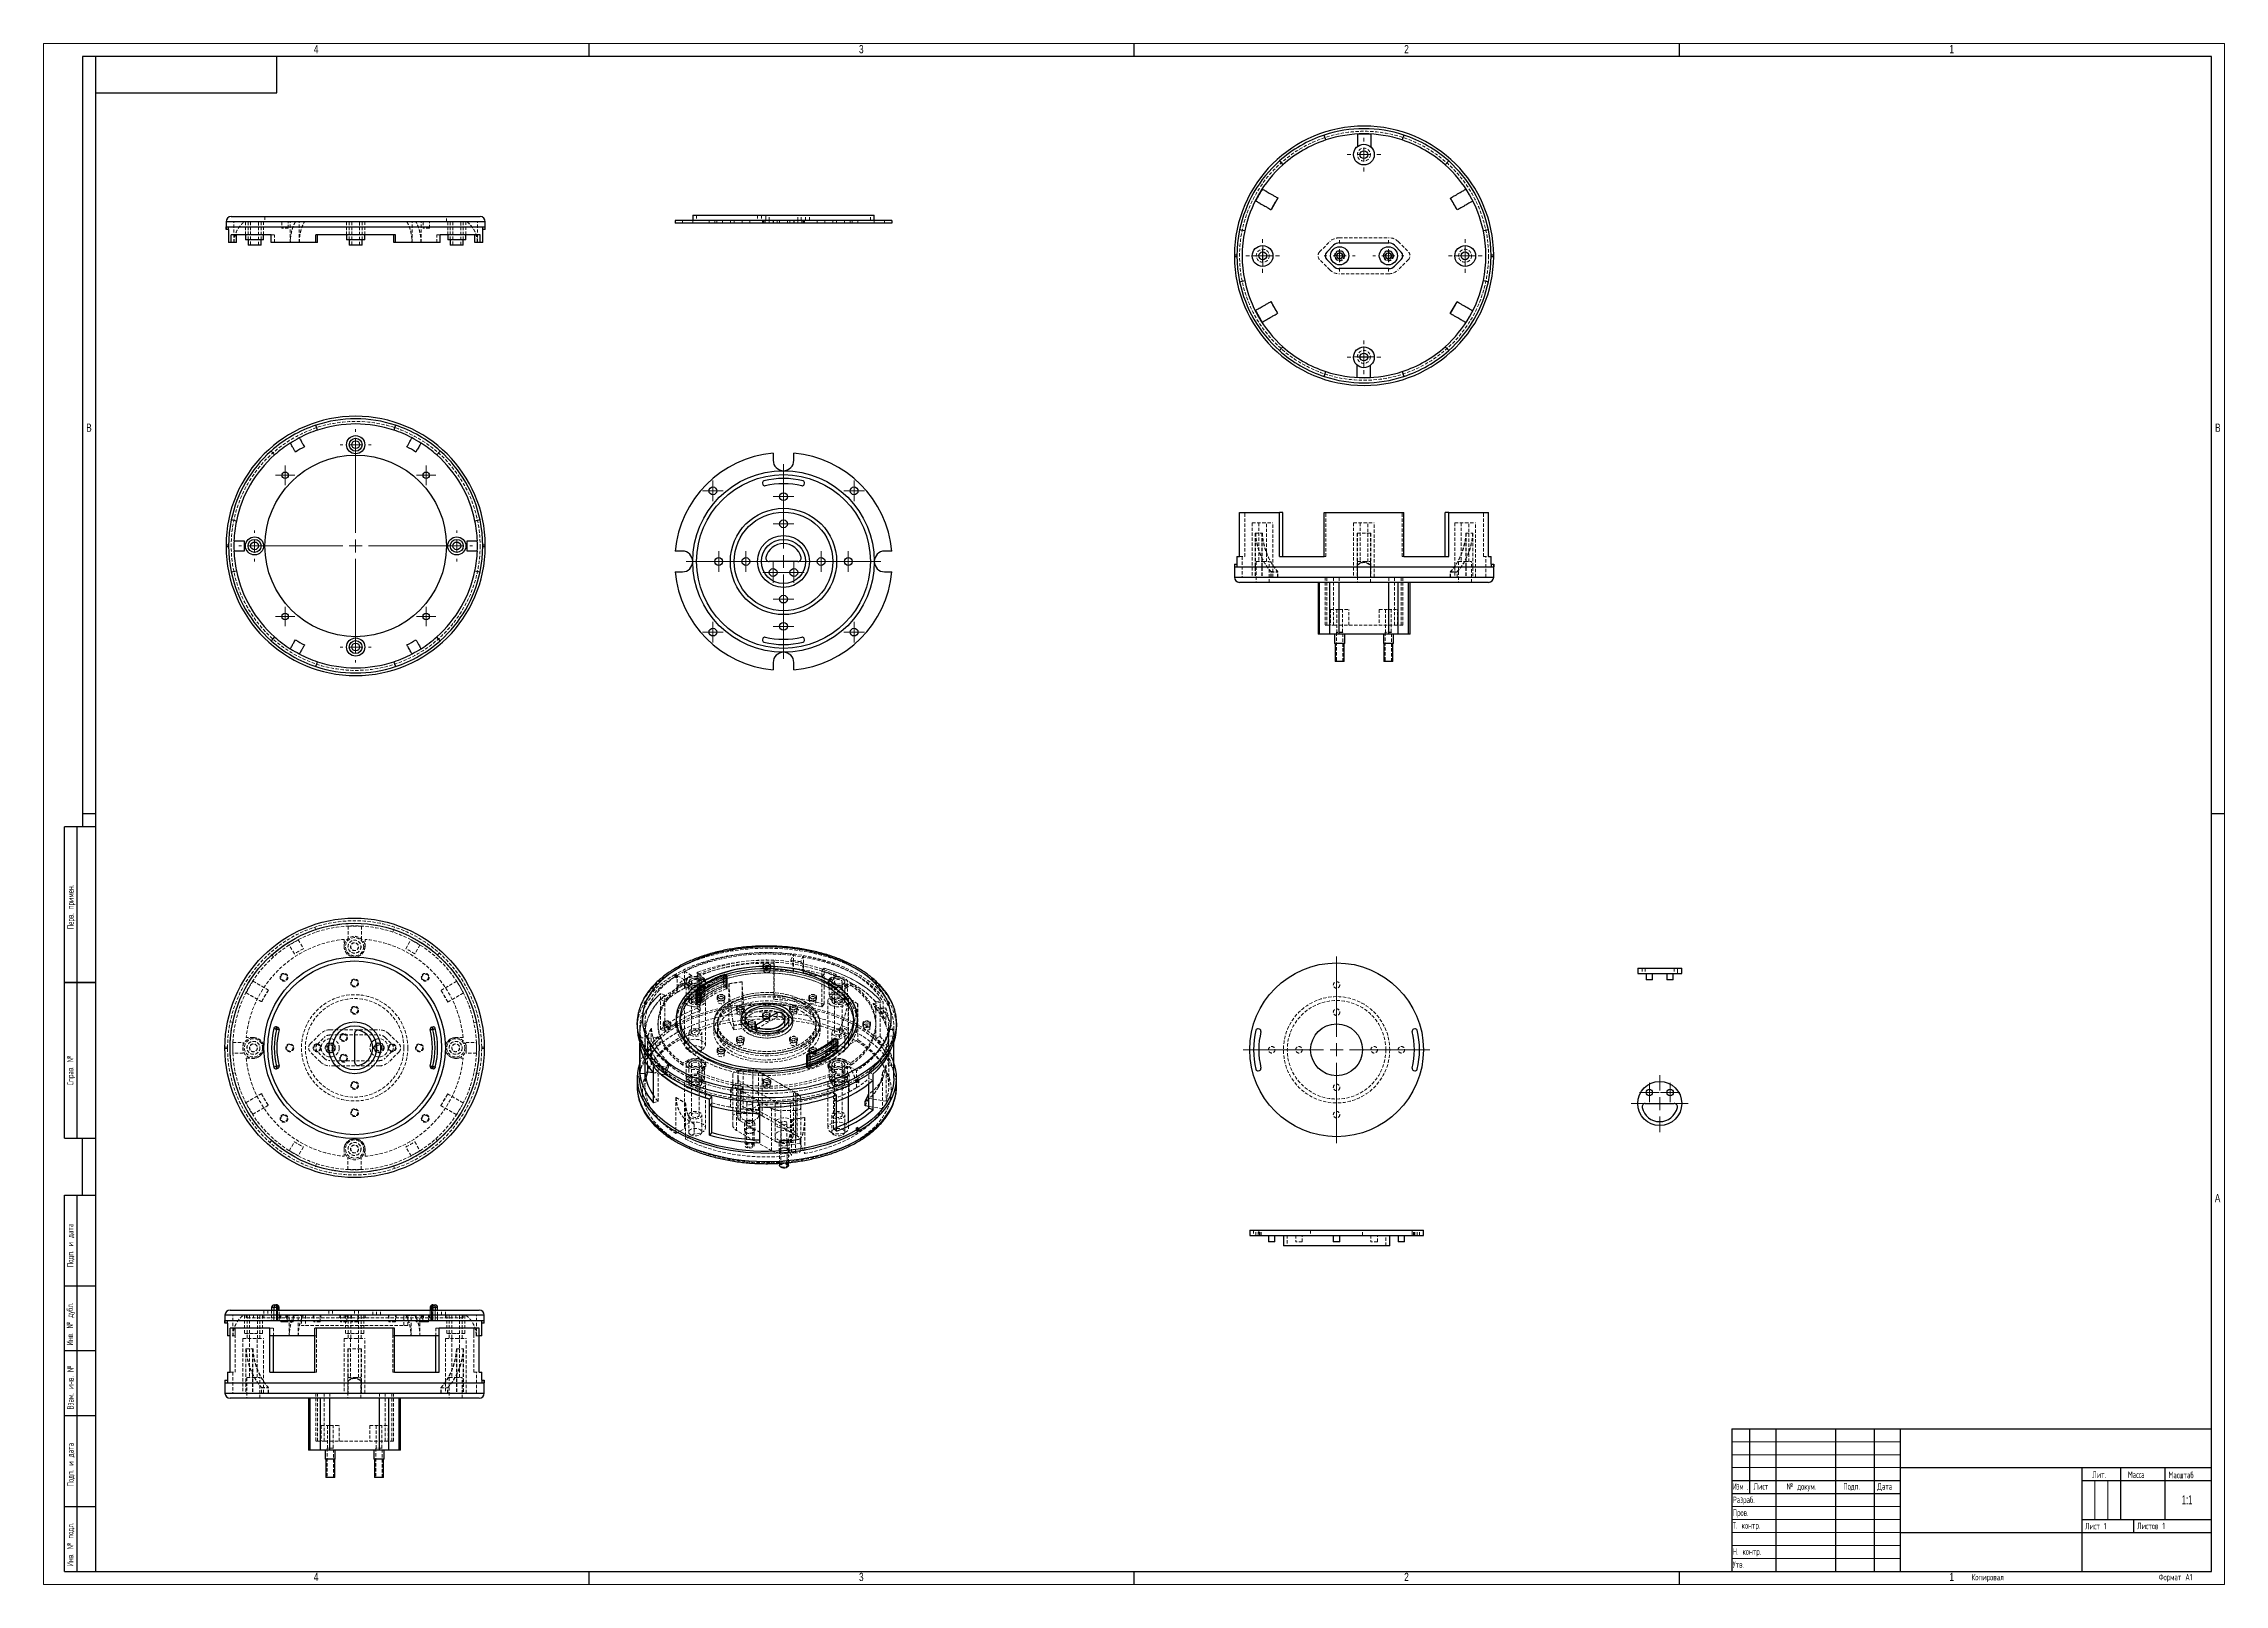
# Model space of a CAD drawing. Header units: millimetres. Extents: x 0 to 841, y 0 to 594.
import ezdxf

# ---------------------------------------------------------------- set-up
doc = ezdxf.new("R2010")
doc.units = ezdxf.units.MM
doc.linetypes.add('HIDDEN', pattern=[1.905, 1.27, -0.635])
doc.layers.add('ОСЕВЫЕ', color=7, linetype='Continuous')
doc.styles.add('SLDTEXTSTYLE0', font='TXT', dxfattribs={"width": 0.605})
doc.styles.add('SLDTEXTSTYLE1', font='TXT', dxfattribs={"width": 0.605, "bigfont": 'bigfont'})
doc.styles.add('SLDTEXTSTYLE2', font='TXT', dxfattribs={"width": 0.567853, "bigfont": 'bigfont'})
doc.styles.add('SLDTEXTSTYLE3', font='TXT', dxfattribs={"width": 0.567853})
doc.styles.add('SLDTEXTSTYLE4', font='TXT', dxfattribs={"width": 0.75})

msp = doc.modelspace()

# ---------------------------------------------------------------- texts
at = {"color": 7, "linetype": 'Continuous', "lineweight": 0}
for s, insert, char_height, attachment_point, style in [('4', (105.09, 593.45), 3.17, 2, 'SLDTEXTSTYLE4'), ('3', (315.34, 593.45), 3.17, 2, 'SLDTEXTSTYLE4'), ('2', (525.59, 593.45), 3.17, 2, 'SLDTEXTSTYLE4'), ('1', (735.84, 593.45), 3.17, 2, 'SLDTEXTSTYLE4'), ('B', (17.48, 447.51), 3.17, 2, 'SLDTEXTSTYLE4'), ('B', (838.48, 447.51), 3.17, 2, 'SLDTEXTSTYLE4'), ('A', (838.37, 150.51), 3.17, 2, 'SLDTEXTSTYLE4'), ('\\M+1844C\\M+18479\\M+18484.', (790.05, 43.53), 2.5, 1, 'SLDTEXTSTYLE1'), ('\\M+1844D\\M+18470\\M+18483\\M+18483\\M+18470', (803.8, 43.53), 2.5, 1, 'SLDTEXTSTYLE1'), ('\\M+1844D\\M+18470\\M+18483\\M+1848A\\M+18484\\M+18470\\M+18471', (819.46, 43.43), 2.5, 1, 'SLDTEXTSTYLE1'), ('\\M+18451\\M+18470\\M+18478\\M+18482\\M+18470\\M+18471.', (651.4, 33.85), 2.5, 1, 'SLDTEXTSTYLE1'), ('\\M+1844C\\M+18479\\M+18483\\M+18484', (659.43, 39.03), 2.5, 1, 'SLDTEXTSTYLE1'), ('\\M+18782 \\M+18474\\M+18480\\M+1847B\\M+18485\\M+1847D.', (672.14, 39.01), 2.5, 1, 'SLDTEXTSTYLE1'), ('\\M+18450\\M+18480\\M+18474\\M+18481.', (694.04, 39.03), 2.5, 1, 'SLDTEXTSTYLE1'), ('\\M+18444\\M+18470\\M+18484\\M+18470', (707.21, 39.03), 2.5, 1, 'SLDTEXTSTYLE1'), ('1:1', (826.65, 34.38), 3.5, 2, 'SLDTEXTSTYLE0'), ('\\M+18450\\M+18482\\M+18480\\M+18472.', (651.39, 28.89), 2.5, 1, 'SLDTEXTSTYLE1'), ('\\M+18453. \\M+1847B\\M+18480\\M+1847E\\M+18484\\M+18482.', (651.38, 23.98), 2.5, 1, 'SLDTEXTSTYLE1'), ('\\M+1844C\\M+18479\\M+18483\\M+18484 1', (787.28, 23.72), 2.5, 1, 'SLDTEXTSTYLE1'), ('\\M+1844C\\M+18479\\M+18483\\M+18484\\M+18480\\M+18472 1', (807.34, 23.77), 2.5, 1, 'SLDTEXTSTYLE1'), ('\\M+18454\\M+18484\\M+18472.', (651.37, 8.89), 2.5, 1, 'SLDTEXTSTYLE1'), ('\\M+1844E. \\M+1847B\\M+18480\\M+1847E\\M+18484\\M+18482.', (651.38, 13.91), 2.5, 1, 'SLDTEXTSTYLE1'), ('4', (105.09, 4.45), 3.17, 2, 'SLDTEXTSTYLE4'), ('3', (315.34, 4.45), 3.17, 2, 'SLDTEXTSTYLE4'), ('2', (525.59, 4.45), 3.17, 2, 'SLDTEXTSTYLE4'), ('1', (735.84, 4.45), 3.17, 2, 'SLDTEXTSTYLE4'), ('\\M+1844B\\M+18480\\M+18481\\M+18479\\M+18482\\M+18480\\M+18472\\M+18470\\M+1847C', (743.5, 4.03), 2.5, 1, 'SLDTEXTSTYLE1'), ('\\M+18455\\M+18480\\M+18482\\M+1847D\\M+18470\\M+18484 \\M+184401', (815.67, 4.05), 2.5, 1, 'SLDTEXTSTYLE1')]:
    msp.add_mtext(s, dxfattribs=dict(at, insert=insert, char_height=char_height, attachment_point=attachment_point, style=style))
at = {"color": 7, "linetype": 'Continuous', "lineweight": 0, "char_height": 2.5, "attachment_point": 1, "rotation": 90, "style": 'SLDTEXTSTYLE1'}
for s, insert in [('\\M+18450\\M+18475\\M+18482\\M+18472. \\M+18481\\M+18482\\M+18479\\M+1847D\\M+18475\\M+1847E.', (9.09, 252.6)), ('\\M+18452\\M+18481\\M+18482\\M+18470\\M+18472. \\M+18782', (9, 192.45)), ('\\M+18450\\M+18480\\M+18474\\M+18481. \\M+18479 \\M+18474\\M+18470\\M+18484\\M+18470', (8.99, 122.3)), ('\\M+18449\\M+1847E\\M+18472. \\M+18782 \\M+18474\\M+18485\\M+18471\\M+1847C.', (8.89, 92.12)), ('\\M+18442\\M+18478\\M+18470\\M+1847D. \\M+18479\\M+1847E\\M+18472. \\M+18782', (9.08, 67.4)), ('\\M+18450\\M+18480\\M+18474\\M+18481. \\M+18479 \\M+18474\\M+18470\\M+18484\\M+18470', (9.09, 37.79)), ('\\M+18449\\M+1847E\\M+18472. \\M+18782 \\M+18481\\M+18480\\M+18474\\M+1847C.', (9.01, 6.96))]:
    msp.add_mtext(s, dxfattribs=dict(at, insert=insert))

# ---------------------------------------------------------------- blocks, each defined once
blk = doc.blocks.new('SW_NOTE_0')
at = {"color": 0, "linetype": 'Continuous', "lineweight": 0, "attachment_point": 1}
for s, insert, char_height, style in [('\\M+18449\\M+18478\\M+1847D', (0, 3.22), 2.5, 'SLDTEXTSTYLE2'), ('.', (5.56, 2.32), 1.59, 'SLDTEXTSTYLE3')]:
    blk.add_mtext(s, dxfattribs=dict(at, insert=insert, char_height=char_height, style=style))
blk = doc.blocks.new('SW_CENTERMARKSYMBOL_0')
at = {"color": 0, "linetype": 'Continuous', "lineweight": 0}
for p, q in [((-5, 0), (-6, 0)), ((0, 0), (-2.5, 0)), ((0, 5), (0, 6)), ((0, 0), (0, 2.5)), ((0, 0), (0, -2.5)), ((0, 0), (2.5, 0)), ((5, 0), (6, 0)), ((0, -5), (0, -6))]:
    blk.add_line(p, q, dxfattribs=at)
blk = doc.blocks.new('SW_CENTERMARKSYMBOL_1')
at = {"color": 0, "linetype": 'Continuous', "lineweight": 0}
for p, q in [((-5, 0), (-6, 0)), ((0, 0), (-2.5, 0)), ((0, 5), (0, 6)), ((0, 0), (0, 2.5)), ((0, 0), (0, -2.5)), ((0, 0), (2.5, 0)), ((5, 0), (6, 0)), ((0, -5), (0, -6))]:
    blk.add_line(p, q, dxfattribs=at)
blk = doc.blocks.new('SW_CENTERMARKSYMBOL_2')
at = {"color": 0, "linetype": 'Continuous', "lineweight": 0}
for p, q in [((0, 5), (0, 37.5)), ((-5, 0), (-37.5, 0)), ((0, 0), (-2.5, 0)), ((0, 0), (0, 2.5)), ((0, 0), (0, -2.5)), ((0, 0), (2.5, 0)), ((5, 0), (37.5, 0)), ((0, -5), (0, -37.5))]:
    blk.add_line(p, q, dxfattribs=at)
blk = doc.blocks.new('SW_CENTERMARKSYMBOL_3')
at = {"color": 0, "linetype": 'Continuous', "lineweight": 0}
for p, q in [((-5, 0), (-6, 0)), ((0, 0), (-2.5, 0)), ((0, 5), (0, 6)), ((0, 0), (0, 2.5)), ((0, 0), (0, -2.5)), ((0, 0), (2.5, 0)), ((5, 0), (6, 0)), ((0, -5), (0, -6))]:
    blk.add_line(p, q, dxfattribs=at)
blk = doc.blocks.new('SW_CENTERMARKSYMBOL_4')
at = {"color": 0, "linetype": 'Continuous', "lineweight": 0}
for p, q in [((-5, 0), (-6, 0)), ((0, 0), (-2.5, 0)), ((0, 5), (0, 6)), ((0, 0), (0, 2.5)), ((0, 0), (0, -2.5)), ((0, 0), (2.5, 0)), ((5, 0), (6, 0)), ((0, -5), (0, -6))]:
    blk.add_line(p, q, dxfattribs=at)
blk = doc.blocks.new('SW_CENTERMARKSYMBOL_5')
at = {"color": 0, "linetype": 'Continuous', "lineweight": 0}
for p, q in [((-2.5, 0), (-3.75, 0)), ((0, 0), (-2.5, 0)), ((0, 2.5), (0, 3.75)), ((0, 0), (0, 2.5)), ((0, 0), (0, -2.5)), ((0, 0), (2.5, 0)), ((2.5, 0), (3.75, 0)), ((0, -2.5), (0, -3.75))]:
    blk.add_line(p, q, dxfattribs=at)
blk = doc.blocks.new('SW_CENTERMARKSYMBOL_6')
at = {"color": 0, "linetype": 'Continuous', "lineweight": 0}
for p, q in [((-2.5, 0), (-3.75, 0)), ((0, 0), (-2.5, 0)), ((0, 2.5), (0, 3.75)), ((0, 0), (0, 2.5)), ((0, 0), (0, -2.5)), ((0, 0), (2.5, 0)), ((2.5, 0), (3.75, 0)), ((0, -2.5), (0, -3.75))]:
    blk.add_line(p, q, dxfattribs=at)
blk = doc.blocks.new('SW_CENTERMARKSYMBOL_7')
at = {"color": 0, "linetype": 'Continuous', "lineweight": 0}
for p, q in [((-2.5, 0), (-3.75, 0)), ((0, 0), (-2.5, 0)), ((0, 2.5), (0, 3.75)), ((0, 0), (0, 2.5)), ((0, 0), (0, -2.5)), ((0, 0), (2.5, 0)), ((2.5, 0), (3.75, 0)), ((0, -2.5), (0, -3.75))]:
    blk.add_line(p, q, dxfattribs=at)
blk = doc.blocks.new('SW_CENTERMARKSYMBOL_8')
at = {"color": 0, "linetype": 'Continuous', "lineweight": 0}
for p, q in [((-2.5, 0), (-3.75, 0)), ((0, 0), (-2.5, 0)), ((0, 2.5), (0, 3.75)), ((0, 0), (0, 2.5)), ((0, 0), (0, -2.5)), ((0, 0), (2.5, 0)), ((2.5, 0), (3.75, 0)), ((0, -2.5), (0, -3.75))]:
    blk.add_line(p, q, dxfattribs=at)
blk = doc.blocks.new('SW_CENTERMARKSYMBOL_9')
at = {"color": 0, "linetype": 'Continuous', "lineweight": 0}
for p, q in [((0, 5), (0, 37.5)), ((-5, 0), (-37.5, 0)), ((0, 0), (-2.5, 0)), ((0, 0), (0, 2.5)), ((0, 0), (0, -2.5)), ((0, 0), (2.5, 0)), ((5, 0), (37.5, 0)), ((0, -5), (0, -37.5))]:
    blk.add_line(p, q, dxfattribs=at)
blk = doc.blocks.new('SW_CENTERMARKSYMBOL_10')
at = {"color": 0, "linetype": 'Continuous', "lineweight": 0}
for p, q in [((-2.5, 0), (-4, 0)), ((0, 0), (-2.5, 0)), ((0, 2.5), (0, 4)), ((0, 0), (0, 2.5)), ((0, 0), (0, -2.5)), ((0, 0), (2.5, 0)), ((2.5, 0), (4, 0)), ((0, -2.5), (0, -4))]:
    blk.add_line(p, q, dxfattribs=at)
blk = doc.blocks.new('SW_CENTERMARKSYMBOL_11')
at = {"color": 0, "linetype": 'Continuous', "lineweight": 0}
for p, q in [((-2.5, 0), (-4, 0)), ((0, 0), (-2.5, 0)), ((0, 2.5), (0, 4)), ((0, 0), (0, 2.5)), ((0, 0), (0, -2.5)), ((0, 0), (2.5, 0)), ((2.5, 0), (4, 0)), ((0, -2.5), (0, -4))]:
    blk.add_line(p, q, dxfattribs=at)
blk = doc.blocks.new('SW_CENTERMARKSYMBOL_12')
at = {"color": 0, "linetype": 'Continuous', "lineweight": 0}
for p, q in [((-2.5, 0), (-4, 0)), ((0, 0), (-2.5, 0)), ((0, 2.5), (0, 4)), ((0, 0), (0, 2.5)), ((0, 0), (0, -2.5)), ((0, 0), (2.5, 0)), ((2.5, 0), (4, 0)), ((0, -2.5), (0, -4))]:
    blk.add_line(p, q, dxfattribs=at)
blk = doc.blocks.new('SW_CENTERMARKSYMBOL_13')
at = {"color": 0, "linetype": 'Continuous', "lineweight": 0}
for p, q in [((-2.5, 0), (-4, 0)), ((0, 0), (-2.5, 0)), ((0, 2.5), (0, 4)), ((0, 0), (0, 2.5)), ((0, 0), (0, -2.5)), ((0, 0), (2.5, 0)), ((2.5, 0), (4, 0)), ((0, -2.5), (0, -4))]:
    blk.add_line(p, q, dxfattribs=at)
blk = doc.blocks.new('SW_CENTERMARKSYMBOL_14')
at = {"color": 0, "linetype": 'Continuous', "lineweight": 0}
for p, q in [((-2.5, 0), (-4, 0)), ((0, 0), (-2.5, 0)), ((0, 2.5), (0, 4)), ((0, 0), (0, 2.5)), ((0, 0), (0, -2.5)), ((0, 0), (2.5, 0)), ((2.5, 0), (4, 0)), ((0, -2.5), (0, -4))]:
    blk.add_line(p, q, dxfattribs=at)
blk = doc.blocks.new('SW_CENTERMARKSYMBOL_15')
at = {"color": 0, "linetype": 'Continuous', "lineweight": 0}
for p, q in [((-2.5, 0), (-4, 0)), ((0, 0), (-2.5, 0)), ((0, 2.5), (0, 4)), ((0, 0), (0, 2.5)), ((0, 0), (0, -2.5)), ((0, 0), (2.5, 0)), ((2.5, 0), (4, 0)), ((0, -2.5), (0, -4))]:
    blk.add_line(p, q, dxfattribs=at)
blk = doc.blocks.new('SW_CENTERMARKSYMBOL_16')
at = {"color": 0, "linetype": 'Continuous', "lineweight": 0}
for p, q in [((-2.5, 0), (-4, 0)), ((0, 0), (-2.5, 0)), ((0, 2.5), (0, 4)), ((0, 0), (0, 2.5)), ((0, 0), (0, -2.5)), ((0, 0), (2.5, 0)), ((2.5, 0), (4, 0)), ((0, -2.5), (0, -4))]:
    blk.add_line(p, q, dxfattribs=at)
blk = doc.blocks.new('SW_CENTERMARKSYMBOL_17')
at = {"color": 0, "linetype": 'Continuous', "lineweight": 0}
for p, q in [((-2.5, 0), (-4, 0)), ((0, 0), (-2.5, 0)), ((0, 2.5), (0, 4)), ((0, 0), (0, 2.5)), ((0, 0), (0, -2.5)), ((0, 0), (2.5, 0)), ((2.5, 0), (4, 0)), ((0, -2.5), (0, -4))]:
    blk.add_line(p, q, dxfattribs=at)
blk = doc.blocks.new('SW_CENTERMARKSYMBOL_18')
at = {"color": 0, "linetype": 'Continuous', "lineweight": 0}
for p, q in [((-2.5, 0), (-4, 0)), ((0, 0), (-2.5, 0)), ((0, 2.5), (0, 4)), ((0, 0), (0, 2.5)), ((0, 0), (0, -2.5)), ((0, 0), (2.5, 0)), ((2.5, 0), (4, 0)), ((0, -2.5), (0, -4))]:
    blk.add_line(p, q, dxfattribs=at)
blk = doc.blocks.new('SW_CENTERMARKSYMBOL_19')
at = {"color": 0, "linetype": 'Continuous', "lineweight": 0}
for p, q in [((-2.5, 0), (-4, 0)), ((0, 0), (-2.5, 0)), ((0, 2.5), (0, 4)), ((0, 0), (0, 2.5)), ((0, 0), (0, -2.5)), ((0, 0), (2.5, 0)), ((2.5, 0), (4, 0)), ((0, -2.5), (0, -4))]:
    blk.add_line(p, q, dxfattribs=at)
blk = doc.blocks.new('SW_CENTERMARKSYMBOL_20')
at = {"color": 0, "linetype": 'Continuous', "lineweight": 0}
for p, q in [((-2.5, 0), (-4, 0)), ((0, 0), (-2.5, 0)), ((0, 2.5), (0, 4)), ((0, 0), (0, 2.5)), ((0, 0), (0, -2.5)), ((0, 0), (2.5, 0)), ((2.5, 0), (4, 0)), ((0, -2.5), (0, -4))]:
    blk.add_line(p, q, dxfattribs=at)
blk = doc.blocks.new('SW_CENTERMARKSYMBOL_21')
at = {"color": 0, "linetype": 'Continuous', "lineweight": 0}
for p, q in [((-2.5, 0), (-4, 0)), ((0, 0), (-2.5, 0)), ((0, 2.5), (0, 4)), ((0, 0), (0, 2.5)), ((0, 0), (0, -2.5)), ((0, 0), (2.5, 0)), ((2.5, 0), (4, 0)), ((0, -2.5), (0, -4))]:
    blk.add_line(p, q, dxfattribs=at)
blk = doc.blocks.new('SW_CENTERMARKSYMBOL_22')
at = {"color": 0, "linetype": 'Continuous', "lineweight": 0}
for p, q in [((-2.5, 0), (-4, 0)), ((0, 0), (-2.5, 0)), ((0, 2.5), (0, 4)), ((0, 0), (0, 2.5)), ((0, 0), (0, -2.5)), ((0, 0), (2.5, 0)), ((2.5, 0), (4, 0)), ((0, -2.5), (0, -4))]:
    blk.add_line(p, q, dxfattribs=at)
blk = doc.blocks.new('SW_CENTERMARKSYMBOL_23')
at = {"color": 0, "linetype": 'Continuous', "lineweight": 0}
for p, q in [((-2.5, 0), (-4, 0)), ((0, 0), (-2.5, 0)), ((0, 2.5), (0, 4)), ((0, 0), (0, 2.5)), ((0, 0), (0, -2.5)), ((0, 0), (2.5, 0)), ((2.5, 0), (4, 0)), ((0, -2.5), (0, -4))]:
    blk.add_line(p, q, dxfattribs=at)
blk = doc.blocks.new('SW_CENTERMARKSYMBOL_24')
at = {"color": 0, "linetype": 'Continuous', "lineweight": 0}
for p, q in [((-2.5, 0), (-4, 0)), ((0, 0), (-2.5, 0)), ((0, 2.5), (0, 4)), ((0, 0), (0, 2.5)), ((0, 0), (0, -2.5)), ((0, 0), (2.5, 0)), ((2.5, 0), (4, 0)), ((0, -2.5), (0, -4))]:
    blk.add_line(p, q, dxfattribs=at)
blk = doc.blocks.new('SW_CENTERMARKSYMBOL_25')
at = {"color": 0, "linetype": 'Continuous', "lineweight": 0}
for p, q in [((-2.5, 0), (-4, 0)), ((0, 0), (-2.5, 0)), ((0, 2.5), (0, 4)), ((0, 0), (0, 2.5)), ((0, 0), (0, -2.5)), ((0, 0), (2.5, 0)), ((2.5, 0), (4, 0)), ((0, -2.5), (0, -4))]:
    blk.add_line(p, q, dxfattribs=at)
blk = doc.blocks.new('SW_CENTERMARKSYMBOL_26')
at = {"color": 0, "linetype": 'Continuous', "lineweight": 0}
for p, q in [((-2.5, 0), (-4, 0)), ((0, 0), (-2.5, 0)), ((0, 2.5), (0, 4)), ((0, 0), (0, 2.5)), ((0, 0), (0, -2.5)), ((0, 0), (2.5, 0)), ((2.5, 0), (4, 0)), ((0, -2.5), (0, -4))]:
    blk.add_line(p, q, dxfattribs=at)
blk = doc.blocks.new('SW_CENTERMARKSYMBOL_27')
at = {"color": 0, "linetype": 'Continuous', "lineweight": 0}
for p, q in [((-5, 0), (-6.5, 0)), ((0, 0), (-2.5, 0)), ((0, 5), (0, 6.5)), ((0, 0), (0, 2.5)), ((0, 0), (0, -2.5)), ((0, 0), (2.5, 0)), ((5, 0), (6.5, 0)), ((0, -5), (0, -6.5))]:
    blk.add_line(p, q, dxfattribs=at)
blk = doc.blocks.new('SW_CENTERMARKSYMBOL_28')
at = {"color": 0, "linetype": 'Continuous', "lineweight": 0}
for p, q in [((-5, 0), (-6, 0)), ((0, 0), (-2.5, 0)), ((0, 5), (0, 6)), ((0, 0), (0, 2.5)), ((0, 0), (0, -2.5)), ((0, 0), (2.5, 0)), ((5, 0), (6, 0)), ((0, -5), (0, -6))]:
    blk.add_line(p, q, dxfattribs=at)
blk = doc.blocks.new('SW_CENTERMARKSYMBOL_29')
at = {"color": 0, "linetype": 'Continuous', "lineweight": 0}
for p, q in [((-5, 0), (-6, 0)), ((0, 0), (-2.5, 0)), ((0, 5), (0, 6)), ((0, 0), (0, 2.5)), ((0, 0), (0, -2.5)), ((0, 0), (2.5, 0)), ((5, 0), (6, 0)), ((0, -5), (0, -6))]:
    blk.add_line(p, q, dxfattribs=at)
blk = doc.blocks.new('SW_CENTERMARKSYMBOL_30')
at = {"color": 0, "linetype": 'Continuous', "lineweight": 0}
for p, q in [((-5, 0), (-6.5, 0)), ((0, 0), (-2.5, 0)), ((0, 5), (0, 6.5)), ((0, 0), (0, 2.5)), ((0, 0), (0, -2.5)), ((0, 0), (2.5, 0)), ((5, 0), (6.5, 0)), ((0, -5), (0, -6.5))]:
    blk.add_line(p, q, dxfattribs=at)
blk = doc.blocks.new('SW_CENTERMARKSYMBOL_31')
at = {"color": 0, "linetype": 'Continuous', "lineweight": 0}
for p, q in [((-5, 0), (-6.5, 0)), ((0, 0), (-2.5, 0)), ((0, 5), (0, 6.5)), ((0, 0), (0, 2.5)), ((0, 0), (0, -2.5)), ((0, 0), (2.5, 0)), ((5, 0), (6.5, 0)), ((0, -5), (0, -6.5))]:
    blk.add_line(p, q, dxfattribs=at)
blk = doc.blocks.new('SW_CENTERMARKSYMBOL_32')
at = {"color": 0, "linetype": 'Continuous', "lineweight": 0}
for p, q in [((-5, 0), (-6.5, 0)), ((0, 0), (-2.5, 0)), ((0, 5), (0, 6.5)), ((0, 0), (0, 2.5)), ((0, 0), (0, -2.5)), ((0, 0), (2.5, 0)), ((5, 0), (6.5, 0)), ((0, -5), (0, -6.5))]:
    blk.add_line(p, q, dxfattribs=at)
blk = doc.blocks.new('SW_CENTERMARKSYMBOL_33')
at = {"color": 0, "linetype": 'Continuous', "lineweight": 0}
for p, q in [((0, 5), (0, 36)), ((-5, 0), (-36, 0)), ((0, 0), (-2.5, 0)), ((0, 0), (0, 2.5)), ((0, 0), (0, -2.5)), ((0, 0), (2.5, 0)), ((5, 0), (36, 0)), ((0, -5), (0, -36))]:
    blk.add_line(p, q, dxfattribs=at)
blk = doc.blocks.new('SW_CENTERMARKSYMBOL_34')
at = {"color": 0, "linetype": 'Continuous', "lineweight": 0}
for p, q in [((0, 5), (0, 10.99)), ((-5, 0), (-10.99, 0)), ((0, 0), (-2.5, 0)), ((0, 0), (0, 2.5)), ((0, 0), (0, -2.5)), ((0, 0), (2.5, 0)), ((5, 0), (10.99, 0)), ((0, -5), (0, -10.99))]:
    blk.add_line(p, q, dxfattribs=at)
blk = doc.blocks.new('SW_CENTERMARKSYMBOL_35')
at = {"color": 0, "linetype": 'Continuous', "lineweight": 0}
for p, q in [((-2.5, 0), (-3.75, 0)), ((0, 0), (-2.5, 0)), ((0, 2.5), (0, 3.75)), ((0, 0), (0, 2.5)), ((0, 0), (0, -2.5)), ((0, 0), (2.5, 0)), ((2.5, 0), (3.75, 0)), ((0, -2.5), (0, -3.75))]:
    blk.add_line(p, q, dxfattribs=at)
blk = doc.blocks.new('SW_CENTERMARKSYMBOL_36')
at = {"color": 0, "linetype": 'Continuous', "lineweight": 0}
for p, q in [((-2.5, 0), (-3.75, 0)), ((0, 0), (-2.5, 0)), ((0, 2.5), (0, 3.75)), ((0, 0), (0, 2.5)), ((0, 0), (0, -2.5)), ((0, 0), (2.5, 0)), ((2.5, 0), (3.75, 0)), ((0, -2.5), (0, -3.75))]:
    blk.add_line(p, q, dxfattribs=at)

# ---------------------------------------------------------------- linework, layer by layer
at = {"color": 7, "linetype": 'Continuous', "lineweight": 25}
for p, q in [((20, 589), (20, 5)), ((836, 589), (20, 589)), ((20, 589), (20, 5)), ((90, 575), (90, 589)), ((836, 5), (836, 589)), ((20, 575), (90, 575)), ((494.51, 556.85), (493.88, 558.75)), ((506.67, 559.14), (506.67, 559.07)), ((511.88, 559.14), (511.88, 559.07)), ((524.54, 558.75), (523.92, 556.85)), ((476.57, 548.76), (477.91, 547.27)), ((540.52, 547.27), (541.85, 548.76)), ((467.3, 533.48), (467.41, 533.41)), ((469.91, 537.99), (470.02, 537.93)), ((475.98, 534.49), (473.36, 529.98)), ((545.12, 529.86), (542.52, 534.38)), ((548.59, 537.88), (548.57, 537.87)), ((551.19, 533.36), (551.18, 533.36)), ((70.34, 525.32), (70.34, 522.32)), ((70.34, 522.32), (70.34, 523.32)), ((70.34, 523.32), (170.34, 523.32)), ((70.34, 522.32), (70.34, 522.32)), ((71.34, 522.32), (70.34, 522.32)), ((71.34, 522.32), (71.34, 523.32)), ((71.34, 522.32), (71.34, 517.32)), ((72.34, 527.32), (120.34, 527.32)), ((120.34, 527.32), (168.34, 527.32)), ((169.34, 522.32), (169.34, 523.32)), ((169.34, 517.32), (169.34, 522.32)), ((170.34, 522.32), (169.34, 522.32)), ((170.34, 522.32), (170.34, 525.32)), ((170.34, 522.32), (170.34, 523.32)), ((170.34, 522.32), (170.34, 522.32)), ((243.52, 525.83), (243.52, 524.83)), ((281.33, 525.83), (243.52, 525.83)), ((281.33, 524.83), (243.52, 524.83)), ((250.33, 527.83), (250.33, 525.83)), ((250.33, 527.83), (285.33, 527.83)), ((281.33, 525.83), (281.33, 524.83)), ((289.33, 525.83), (281.33, 525.83)), ((289.33, 524.83), (281.33, 524.83)), ((285.33, 527.83), (320.33, 527.83)), ((327.14, 525.83), (289.33, 525.83)), ((289.33, 525.83), (289.33, 524.83)), ((327.14, 524.83), (289.33, 524.83)), ((320.33, 525.83), (320.33, 527.83)), ((327.14, 525.83), (327.14, 524.83)), ((463.2, 521.8), (461.24, 522.21)), ((557.18, 522.21), (555.23, 521.8)), ((72.37, 517.32), (71.34, 517.32)), ((72.37, 517.32), (72.37, 520.32)), ((87.7, 520.32), (72.37, 520.32)), ((74.33, 517.32), (72.37, 517.32)), ((74.33, 517.32), (74.33, 520.32)), ((77.84, 520.32), (77.84, 518.32)), ((84.84, 518.32), (77.84, 518.32)), ((78.84, 518.32), (78.84, 516.32)), ((83.84, 516.32), (78.84, 516.32)), ((83.84, 516.32), (83.84, 518.32)), ((84.84, 518.32), (84.84, 520.32)), ((87.7, 517.32), (87.7, 520.32)), ((105.01, 517.32), (87.7, 517.32)), ((135.67, 520.32), (105.01, 520.32)), ((105.01, 517.32), (105.01, 520.32)), ((105.63, 517.32), (105.01, 517.32)), ((105.63, 517.32), (105.63, 520.32)), ((116.84, 520.32), (116.84, 518.32)), ((123.84, 518.32), (116.84, 518.32)), ((117.84, 518.32), (117.84, 516.32)), ((122.84, 516.32), (117.84, 516.32)), ((122.84, 516.32), (122.84, 518.32)), ((123.84, 518.32), (123.84, 520.32)), ((135.04, 517.32), (135.04, 520.32)), ((135.67, 517.32), (135.04, 517.32)), ((135.67, 517.32), (135.67, 520.32)), ((152.98, 517.32), (135.67, 517.32)), ((168.31, 520.32), (152.98, 520.32)), ((152.98, 517.32), (152.98, 520.32)), ((155.84, 520.32), (155.84, 518.32)), ((162.84, 518.32), (155.84, 518.32)), ((156.84, 518.32), (156.84, 516.32)), ((161.84, 516.32), (156.84, 516.32)), ((161.84, 516.32), (161.84, 518.32)), ((162.84, 518.32), (162.84, 520.32)), ((166.35, 517.32), (166.35, 520.32)), ((168.31, 517.32), (166.35, 517.32)), ((168.31, 517.32), (168.31, 520.32)), ((169.34, 517.32), (168.31, 517.32)), ((494.83, 513.63), (497.46, 516.26)), ((499.66, 517.16), (518.77, 517.16)), ((520.96, 516.26), (523.59, 513.63)), ((460.21, 512.46), (459.21, 512.46)), ((459.21, 511.96), (460.21, 511.96)), ((497.46, 508.17), (494.83, 510.8)), ((518.77, 507.26), (499.66, 507.26)), ((523.59, 510.8), (520.96, 508.17)), ((559.21, 512.46), (558.21, 512.46)), ((558.21, 511.96), (559.21, 511.96)), ((461.24, 502.22), (463.2, 502.63)), ((555.23, 502.63), (557.18, 502.22)), ((467.24, 491.06), (467.35, 491.13)), ((473.31, 494.56), (475.9, 490.05)), ((542.45, 489.94), (545.07, 494.45)), ((551.13, 490.95), (551.12, 490.95)), ((469.84, 486.54), (469.95, 486.61)), ((548.52, 486.44), (548.5, 486.44)), ((477.91, 477.16), (476.57, 475.67)), ((541.85, 475.67), (540.52, 477.16)), ((493.88, 465.67), (494.51, 467.57)), ((506.54, 465.29), (506.54, 465.36)), ((511.76, 465.28), (511.76, 465.35)), ((523.92, 467.57), (524.54, 465.67)), ((105.63, 445), (105.01, 446.9)), ((135.67, 446.9), (135.04, 445)), ((95.13, 440.03), (95.15, 439.99)), ((98.61, 441.99), (98.59, 442.03)), ((142.09, 442.03), (142.06, 441.99)), ((145.53, 439.99), (145.55, 440.03)), ((87.7, 436.91), (89.03, 435.41)), ((151.65, 435.41), (152.98, 436.91)), ((281.33, 436.16), (281.33, 433.35)), ((289.33, 433.35), (289.33, 436.16)), ((277.25, 424.53), (277.38, 424.05)), ((293.29, 424.05), (293.42, 424.53)), ((461.24, 396.29), (461.24, 413.29)), ((461.24, 413.29), (476.57, 413.29)), ((476.57, 396.29), (476.57, 413.29)), ((477.91, 413.29), (476.57, 413.29)), ((477.91, 396.29), (477.91, 413.29)), ((493.88, 396.29), (493.88, 413.29)), ((493.88, 413.29), (524.54, 413.29)), ((524.54, 396.29), (524.54, 413.29)), ((540.52, 396.29), (540.52, 413.29)), ((541.85, 413.29), (540.52, 413.29)), ((541.85, 396.29), (541.85, 413.29)), ((541.85, 413.29), (557.18, 413.29)), ((557.18, 396.29), (557.18, 413.29)), ((74.33, 409.95), (72.37, 410.35)), ((168.31, 410.35), (166.35, 409.95)), ((71.34, 400.61), (70.34, 400.61)), ((70.34, 400.11), (71.34, 400.11)), ((73.42, 402.36), (73.38, 402.36)), ((73.38, 398.36), (73.42, 398.36)), ((167.3, 402.36), (167.25, 402.36)), ((167.25, 398.36), (167.3, 398.36)), ((170.34, 400.61), (169.34, 400.61)), ((169.34, 400.11), (170.34, 400.11)), ((246.33, 398.35), (243.52, 398.35)), ((327.14, 398.35), (324.33, 398.35)), ((460.21, 396.29), (460.21, 393.29)), ((460.21, 396.29), (461.24, 396.29)), ((476.57, 396.29), (493.88, 396.29)), ((524.54, 396.29), (541.85, 396.29)), ((557.18, 396.29), (558.21, 396.29)), ((558.21, 393.29), (558.21, 396.29)), ((72.37, 390.37), (74.33, 390.77)), ((166.35, 390.77), (168.31, 390.37)), ((243.52, 390.35), (246.33, 390.35)), ((290.9, 394.35), (279.77, 394.35)), ((324.33, 390.35), (327.14, 390.35)), ((459.21, 393.29), (459.21, 388.29)), ((459.21, 393.29), (459.21, 393.29)), ((459.21, 393.29), (459.21, 392.29)), ((459.21, 393.29), (460.21, 393.29)), ((459.21, 392.29), (559.21, 392.29)), ((460.21, 393.29), (460.21, 392.29)), ((558.21, 393.29), (558.21, 392.29)), ((558.21, 393.29), (559.21, 393.29)), ((559.21, 388.29), (559.21, 393.29)), ((559.21, 393.29), (559.21, 392.29)), ((559.21, 393.29), (559.21, 393.29)), ((509.21, 386.29), (461.21, 386.29)), ((491.46, 386.29), (491.46, 366.29)), ((492.08, 366.29), (492.08, 386.29)), ((496.05, 366.29), (496.05, 386.29)), ((499.66, 366.29), (499.66, 386.29)), ((557.21, 386.29), (509.21, 386.29)), ((518.77, 366.29), (518.77, 386.29)), ((522.38, 366.29), (522.38, 386.29)), ((526.35, 366.29), (526.35, 386.29)), ((526.97, 366.29), (526.97, 386.29)), ((89.03, 365.31), (87.7, 363.81)), ((152.98, 363.81), (151.65, 365.31)), ((277.38, 364.66), (277.25, 364.18)), ((293.42, 364.18), (293.29, 364.66)), ((492.08, 366.29), (491.46, 366.29)), ((496.05, 366.29), (492.08, 366.29)), ((499.66, 366.29), (496.05, 366.29)), ((497.86, 366.29), (497.86, 362.79)), ((501.76, 362.79), (497.86, 362.79)), ((498.06, 362.79), (498.06, 355.79)), ((518.77, 366.29), (499.66, 366.29)), ((501.56, 355.79), (501.56, 362.79)), ((501.76, 362.79), (501.76, 366.29)), ((516.66, 366.29), (516.66, 362.79)), ((520.56, 362.79), (516.66, 362.79)), ((516.86, 362.79), (516.86, 355.79)), ((522.38, 366.29), (518.77, 366.29)), ((520.36, 355.79), (520.36, 362.79)), ((520.56, 362.79), (520.56, 366.29)), ((526.35, 366.29), (522.38, 366.29)), ((526.97, 366.29), (526.35, 366.29)), ((95.15, 360.73), (95.13, 360.69)), ((98.59, 358.69), (98.61, 358.73)), ((105.01, 353.82), (105.63, 355.72)), ((135.04, 355.72), (135.67, 353.82)), ((142.06, 358.73), (142.09, 358.69)), ((145.55, 360.69), (145.53, 360.73)), ((281.33, 355.35), (281.33, 352.54)), ((289.33, 352.54), (289.33, 355.35)), ((501.56, 355.79), (498.06, 355.79)), ((520.36, 355.79), (516.86, 355.79)), ((8, 172), (8, 292)), ((20, 292), (8, 292)), ((8, 172), (8, 292)), ((13, 172), (13, 292)), ((13, 172), (13, 292)), ((614.75, 237.55), (614.75, 235.55)), ((614.75, 237.55), (623.24, 237.55)), ((614.75, 235.55), (623.24, 235.55)), ((617.99, 235.55), (617.99, 233.05)), ((620.49, 233.05), (620.49, 235.55)), ((623.24, 237.55), (631.73, 237.55)), ((623.24, 235.55), (631.73, 235.55)), ((625.99, 235.55), (625.99, 233.05)), ((628.49, 233.05), (628.49, 235.55)), ((631.73, 235.55), (631.73, 237.55)), ((8, 232), (20, 232)), ((20, 232), (8, 232)), ((251.48, 228.23), (251.48, 227.42)), ((252.29, 227.71), (251.86, 227.86)), ((263.36, 234.65), (263.16, 234.85)), ((263.64, 233.18), (263.64, 233.99)), ((620.49, 233.05), (617.99, 233.05)), ((628.49, 233.05), (625.99, 233.05)), ((251.86, 227.04), (252.29, 226.9)), ((282.85, 220.3), (274.98, 215.75)), ((89.76, 214.94), (90.24, 214.81)), ((119.94, 212.42), (119.94, 201.28)), ((149.63, 214.81), (150.11, 214.94)), ((228.91, 216.39), (228.91, 216.59)), ((228.91, 216.39), (228.91, 214.76)), ((305.7, 210.3), (305.43, 210.39)), ((328.91, 214.76), (328.91, 216.39)), ((468.92, 214.06), (468.44, 214.18)), ((528.79, 214.18), (528.31, 214.06)), ((229.91, 209.01), (229.91, 195.16)), ((229.99, 208.26), (229.99, 208.8)), ((229.99, 196.83), (229.99, 208.8)), ((294.18, 203.69), (294.18, 202.87)), ((294.53, 203.22), (294.28, 203.47)), ((294.28, 202.66), (294.53, 202.41)), ((306.34, 208.63), (306.34, 209.45)), ((327.91, 195.16), (327.91, 209.01)), ((90.24, 198.89), (89.76, 198.76)), ((150.11, 198.76), (149.63, 198.89)), ((228.91, 195.16), (228.91, 191.9)), ((231.99, 196.9), (229.99, 196.83)), ((231.99, 196.9), (231.99, 201.72)), ((232.92, 200.1), (232.92, 197.49)), ((235.14, 197.15), (232.92, 197.49)), ((235.16, 197.12), (235.16, 199.57)), ((235.16, 185.69), (235.16, 199.57)), ((313.38, 193.84), (313.38, 193.85)), ((314.09, 193.43), (313.38, 193.84)), ((314.09, 193.43), (314.09, 194.25)), ((314.44, 193.63), (314.44, 194.45)), ((319.9, 194.36), (319.9, 196.81)), ((319.9, 182.93), (319.9, 196.81)), ((328.91, 191.9), (328.91, 195.16)), ((468.44, 198.01), (468.92, 198.14)), ((528.31, 198.14), (528.79, 198.01)), ((256.84, 184.6), (256.84, 187.05)), ((256.84, 173.17), (256.84, 187.05)), ((305.77, 186.2), (305.77, 188.65)), ((305.77, 174.77), (305.77, 188.65)), ((310.45, 178.31), (310.45, 188.21)), ((316.78, 186.09), (316.78, 186.07)), ((316.78, 184.44), (316.78, 186.07)), ((316.86, 186.23), (318.07, 188.83)), ((318.23, 189.06), (318.14, 189)), ((318.23, 183.56), (318.23, 192.98)), ((328.91, 191.74), (328.91, 191.9)), ((617.68, 185.37), (628.81, 185.37)), ((257.74, 174.2), (257.74, 184.35)), ((276.15, 181.62), (276.15, 184.07)), ((276.15, 170.19), (276.15, 184.07)), ((318.23, 184.22), (316.78, 184.44)), ((319.9, 182.93), (318.23, 183.56)), ((8, 172), (20, 172)), ((257.74, 174.2), (256.84, 173.17)), ((313.38, 175.87), (313.38, 175.06)), ((313.38, 175.87), (314.09, 175.47)), ((313.38, 175.06), (314.09, 174.65)), ((314.44, 175.67), (313.74, 176.08)), ((314.09, 175.47), (314.09, 174.65)), ((314.44, 175.67), (314.44, 174.85)), ((283.81, 162.33), (283.81, 161.52)), ((287.31, 161.52), (287.31, 162.61)), ((8, 5), (8, 150)), ((8, 150), (20, 150)), ((13, 5), (13, 150)), ((465.12, 136.56), (465.12, 134.56)), ((465.12, 136.56), (498.62, 136.56)), ((498.62, 136.56), (532.12, 136.56)), ((532.12, 134.56), (532.12, 136.56)), ((465.12, 134.56), (498.62, 134.56)), ((472.37, 134.56), (472.37, 132.06)), ((474.87, 132.06), (472.37, 132.06)), ((474.87, 132.06), (474.87, 134.56)), ((478.12, 134.56), (478.12, 130.56)), ((519.12, 130.56), (478.12, 130.56)), ((497.37, 134.56), (497.37, 132.06)), ((499.87, 132.06), (497.37, 132.06)), ((498.62, 134.56), (532.12, 134.56)), ((499.87, 132.06), (499.87, 134.56)), ((519.12, 130.56), (519.12, 134.56)), ((522.37, 134.56), (522.37, 132.06)), ((524.87, 132.06), (522.37, 132.06)), ((524.87, 132.06), (524.87, 134.56)), ((20, 115), (8, 115)), ((69.94, 103.76), (69.94, 100.76)), ((69.94, 100.76), (69.94, 101.76)), ((69.94, 101.76), (169.94, 101.76)), ((70.94, 100.76), (70.94, 101.76)), ((71.94, 105.76), (167.94, 105.76)), ((87.94, 106.76), (87.94, 105.76)), ((89.76, 106.76), (88.84, 106.76)), ((88.94, 107.76), (89.75, 107.76)), ((90.24, 106.76), (89.76, 106.76)), ((90.8, 105.76), (90.8, 106.76)), ((149.07, 106.76), (149.07, 105.76)), ((150.11, 106.76), (149.63, 106.76)), ((151.04, 106.76), (150.11, 106.76)), ((150.12, 107.76), (150.94, 107.76)), ((151.94, 105.76), (151.94, 106.76)), ((168.94, 100.76), (168.94, 101.76)), ((169.94, 100.76), (169.94, 103.76)), ((169.94, 100.76), (169.94, 101.76)), ((69.94, 100.76), (69.94, 100.76)), ((70.94, 100.76), (69.94, 100.76)), ((70.94, 100.76), (70.94, 95.76)), ((71.97, 95.76), (70.94, 95.76)), ((87.3, 98.76), (71.97, 98.76)), ((71.97, 95.76), (71.97, 98.76)), ((71.97, 81.76), (71.97, 98.76)), ((87.3, 95.76), (87.3, 98.76)), ((87.3, 81.76), (87.3, 98.76)), ((104.61, 95.76), (87.3, 95.76)), ((88.63, 81.76), (88.63, 95.76)), ((135.27, 98.76), (104.61, 98.76)), ((104.61, 95.76), (104.61, 98.76)), ((104.61, 81.76), (104.61, 98.76)), ((135.27, 95.76), (135.27, 98.76)), ((135.27, 81.76), (135.27, 98.76)), ((152.58, 95.76), (135.27, 95.76)), ((151.24, 81.76), (151.24, 95.76)), ((167.91, 98.76), (152.58, 98.76)), ((152.58, 95.76), (152.58, 98.76)), ((152.58, 81.76), (152.58, 98.76)), ((167.91, 95.76), (167.91, 98.76)), ((167.91, 81.76), (167.91, 98.76)), ((168.94, 95.76), (167.91, 95.76)), ((168.94, 95.76), (168.94, 100.76)), ((169.94, 100.76), (168.94, 100.76)), ((169.94, 100.76), (169.94, 100.76)), ((20, 90), (8, 90)), ((69.94, 78.76), (69.94, 73.76)), ((69.94, 78.76), (69.94, 78.76)), ((69.94, 78.76), (69.94, 77.76)), ((69.94, 78.76), (70.94, 78.76)), ((69.94, 77.76), (169.94, 77.76)), ((70.94, 81.76), (70.94, 78.76)), ((70.94, 81.76), (71.97, 81.76)), ((70.94, 78.76), (70.94, 77.76)), ((87.3, 81.76), (104.61, 81.76)), ((135.27, 81.76), (152.58, 81.76)), ((167.91, 81.76), (168.94, 81.76)), ((168.94, 78.76), (168.94, 81.76)), ((168.94, 78.76), (168.94, 77.76)), ((168.94, 78.76), (169.94, 78.76)), ((169.94, 73.76), (169.94, 78.76)), ((169.94, 78.76), (169.94, 77.76)), ((169.94, 78.76), (169.94, 78.76)), ((119.94, 71.76), (71.94, 71.76)), ((102.18, 71.76), (102.18, 51.76)), ((102.8, 51.76), (102.8, 71.76)), ((106.77, 51.76), (106.77, 71.76)), ((110.38, 51.76), (110.38, 71.76)), ((167.94, 71.76), (119.94, 71.76)), ((129.49, 51.76), (129.49, 71.76)), ((133.1, 51.76), (133.1, 71.76)), ((137.07, 51.76), (137.07, 71.76)), ((137.69, 51.76), (137.69, 71.76)), ((20, 65), (8, 65)), ((651, 60), (836, 60)), ((651, 60), (651, 5)), ((658, 35), (658, 60)), ((668, 60), (668, 5)), ((691, 60), (691, 5)), ((706, 60), (706, 5)), ((716, 60), (716, 5)), ((102.8, 51.76), (102.18, 51.76)), ((106.77, 51.76), (102.8, 51.76)), ((110.38, 51.76), (106.77, 51.76)), ((108.59, 51.76), (108.59, 48.26)), ((129.49, 51.76), (110.38, 51.76)), ((112.49, 48.26), (112.49, 51.76)), ((127.39, 51.76), (127.39, 48.26)), ((133.1, 51.76), (129.49, 51.76)), ((131.29, 48.26), (131.29, 51.76)), ((137.07, 51.76), (133.1, 51.76)), ((137.69, 51.76), (137.07, 51.76)), ((112.49, 48.26), (108.59, 48.26)), ((108.79, 48.26), (108.79, 41.26)), ((112.29, 41.26), (112.29, 48.26)), ((131.29, 48.26), (127.39, 48.26)), ((127.59, 48.26), (127.59, 41.26)), ((131.09, 41.26), (131.09, 48.26)), ((716, 45), (836, 45)), ((786, 45), (786, 5)), ((801, 45), (801, 25)), ((818, 45), (818, 25)), ((112.29, 41.26), (108.79, 41.26)), ((131.09, 41.26), (127.59, 41.26)), ((651, 40), (716, 40)), ((651, 35), (716, 35)), ((786, 40), (836, 40)), ((8, 30), (20, 30)), ((716, 20), (836, 20)), ((786, 25), (836, 25)), ((806, 25), (806, 20)), ((8, 5), (20, 5)), ((20, 5), (836, 5))]:
    msp.add_line(p, q, dxfattribs=at)
at = {"color": 8, "linetype": 'Continuous', "lineweight": 25}
for p, q in [((120.34, 525.32), (70.34, 525.32)), ((170.34, 525.32), (120.34, 525.32)), ((459.21, 388.29), (509.21, 388.29)), ((509.21, 388.29), (559.21, 388.29)), ((251.86, 227.86), (251.86, 227.04)), ((252.29, 227.71), (252.29, 226.9)), ((253.31, 227.86), (253.31, 227.05)), ((263.28, 233.62), (263.28, 232.81)), ((294.28, 203.47), (294.28, 202.66)), ((294.53, 203.22), (294.53, 202.41)), ((295.57, 203.07), (295.57, 202.25)), ((306.23, 209.22), (306.23, 208.41)), ((169.94, 103.76), (69.94, 103.76)), ((88.84, 106.76), (87.94, 106.76)), ((88.84, 106.76), (88.84, 105.76)), ((89.76, 106.76), (89.76, 105.76)), ((90.24, 106.76), (90.24, 105.76)), ((90.8, 106.76), (90.24, 106.76)), ((149.63, 106.76), (149.07, 106.76)), ((149.63, 106.76), (149.63, 105.76)), ((150.11, 106.76), (150.11, 105.76)), ((151.04, 106.76), (151.04, 105.76)), ((151.94, 106.76), (151.04, 106.76)), ((69.94, 73.76), (119.94, 73.76)), ((119.94, 73.76), (169.94, 73.76))]:
    msp.add_line(p, q, dxfattribs=at)
at = {"color": 7, "linetype": 'HIDDEN', "lineweight": 18}
for p, q in [((70.34, 525.32), (73.38, 525.32)), ((95.13, 525.32), (73.38, 525.32)), ((73.38, 517.32), (73.38, 525.32)), ((77.34, 525.32), (77.34, 525.29)), ((77.39, 525.29), (77.34, 525.29)), ((77.39, 525.29), (77.39, 525.32)), ((77.84, 525.32), (77.84, 520.32)), ((78.84, 525.32), (78.84, 518.32)), ((78.84, 525.32), (78.84, 518.32)), ((79.84, 525.32), (79.84, 516.32)), ((82.84, 516.32), (82.84, 525.32)), ((83.84, 518.32), (83.84, 525.32)), ((83.84, 518.32), (83.84, 525.32)), ((84.84, 520.32), (84.84, 525.32)), ((85.34, 527.32), (85.34, 525.32)), ((91.87, 525.32), (91.87, 522.82)), ((94.37, 522.82), (91.87, 522.82)), ((94.37, 522.82), (94.37, 525.32)), ((95.13, 525.32), (97.13, 525.32)), ((95.13, 517.32), (95.13, 525.32)), ((97.13, 525.29), (97.13, 525.32)), ((97.13, 525.32), (98.59, 525.32)), ((100.59, 525.29), (97.13, 525.29)), ((142.09, 525.32), (98.59, 525.32)), ((98.59, 517.32), (98.59, 525.32)), ((100.59, 525.29), (100.59, 525.32)), ((116.84, 525.32), (116.84, 520.32)), ((117.84, 525.32), (117.84, 518.32)), ((117.84, 525.32), (117.84, 518.32)), ((118.84, 525.32), (118.84, 516.32)), ((121.84, 516.32), (121.84, 525.32)), ((122.84, 518.32), (122.84, 525.32)), ((122.84, 518.32), (122.84, 525.32)), ((123.84, 520.32), (123.84, 525.32)), ((140.08, 525.29), (140.08, 525.32)), ((143.55, 525.29), (140.08, 525.29)), ((142.09, 517.32), (142.09, 525.32)), ((142.09, 525.32), (143.55, 525.32)), ((143.55, 525.32), (145.55, 525.32)), ((143.55, 525.29), (143.55, 525.32)), ((167.3, 525.32), (145.55, 525.32)), ((145.55, 517.32), (145.55, 525.32)), ((146.31, 525.32), (146.31, 522.82)), ((148.81, 522.82), (146.31, 522.82)), ((148.81, 522.82), (148.81, 525.32)), ((155.34, 525.32), (155.34, 527.32)), ((155.84, 525.32), (155.84, 520.32)), ((156.84, 525.32), (156.84, 518.32)), ((156.84, 525.32), (156.84, 518.32)), ((157.84, 525.32), (157.84, 516.32)), ((160.84, 516.32), (160.84, 525.32)), ((161.84, 518.32), (161.84, 525.32)), ((161.84, 518.32), (161.84, 525.32)), ((162.84, 520.32), (162.84, 525.32)), ((163.29, 525.29), (163.29, 525.32)), ((163.34, 525.29), (163.29, 525.29)), ((163.34, 525.29), (163.34, 525.32)), ((167.3, 517.32), (167.3, 525.32)), ((167.3, 525.32), (170.34, 525.32)), ((246.33, 525.83), (246.33, 524.83)), ((250.33, 524.83), (250.33, 525.83)), ((251.83, 527.83), (251.83, 525.83)), ((256.61, 525.83), (256.61, 524.83)), ((258.83, 525.83), (258.83, 524.83)), ((259.61, 524.83), (259.61, 525.83)), ((261.83, 524.83), (261.83, 525.83)), ((264.83, 525.83), (264.83, 524.83)), ((266.33, 525.83), (266.33, 524.83)), ((269.33, 525.83), (269.33, 524.83)), ((272.33, 524.83), (272.33, 525.83)), ((275.33, 527.83), (275.33, 525.83)), ((276.84, 527.83), (276.84, 525.83)), ((277.22, 525.83), (277.22, 524.83)), ((277.25, 524.83), (277.25, 525.83)), ((277.38, 524.83), (277.38, 525.83)), ((277.79, 524.83), (277.79, 525.83)), ((278.28, 524.83), (278.28, 525.83)), ((278.5, 527.83), (278.5, 525.83)), ((278.53, 525.83), (278.53, 527.83)), ((279.77, 525.83), (279.77, 527.83)), ((279.83, 525.83), (279.83, 524.83)), ((282.83, 524.83), (282.83, 525.83)), ((283.83, 525.83), (283.83, 524.83)), ((286.83, 524.83), (286.83, 525.83)), ((287.83, 525.83), (287.83, 524.83)), ((290.83, 524.83), (290.83, 525.83)), ((290.9, 525.83), (290.9, 527.83)), ((292.13, 525.83), (292.13, 527.83)), ((292.16, 525.83), (292.16, 527.83)), ((292.39, 524.83), (292.39, 525.83)), ((292.87, 524.83), (292.87, 525.83)), ((293.29, 524.83), (293.29, 525.83)), ((293.42, 524.83), (293.42, 525.83)), ((293.44, 524.83), (293.44, 525.83)), ((293.82, 525.83), (293.82, 527.83)), ((295.33, 525.83), (295.33, 527.83)), ((298.33, 525.83), (298.33, 524.83)), ((301.33, 524.83), (301.33, 525.83)), ((304.33, 524.83), (304.33, 525.83)), ((305.83, 524.83), (305.83, 525.83)), ((308.83, 525.83), (308.83, 524.83)), ((311.06, 525.83), (311.06, 524.83)), ((311.83, 524.83), (311.83, 525.83)), ((314.06, 524.83), (314.06, 525.83)), ((318.83, 525.83), (318.83, 527.83)), ((320.33, 525.83), (320.33, 524.83)), ((324.33, 525.83), (324.33, 524.83)), ((87.7, 520.32), (89.03, 520.32)), ((89.03, 517.32), (89.03, 520.32)), ((151.65, 517.32), (151.65, 520.32)), ((151.65, 520.32), (152.98, 520.32)), ((492.08, 513.7), (496.05, 517.67)), ((499.66, 519.16), (518.77, 519.16)), ((522.38, 517.67), (526.35, 513.7)), ((496.05, 506.75), (492.08, 510.73)), ((518.77, 505.26), (499.66, 505.26)), ((526.35, 510.73), (522.38, 506.75)), ((463.2, 396.29), (463.2, 413.29)), ((494.51, 396.29), (494.51, 413.29)), ((523.92, 396.29), (523.92, 413.29)), ((555.23, 396.29), (555.23, 413.29)), ((466.09, 409.29), (470.09, 409.29)), ((466.09, 409.29), (466.09, 388.29)), ((467.24, 405.29), (469.84, 405.29)), ((467.24, 405.29), (467.24, 388.29)), ((467.3, 405.29), (467.3, 388.29)), ((468.66, 409.29), (468.66, 394.29)), ((469.84, 405.29), (469.84, 388.29)), ((469.84, 405.29), (469.95, 405.29)), ((469.91, 405.29), (469.91, 388.29)), ((469.95, 405.29), (470.02, 405.29)), ((470.09, 409.29), (474.09, 409.29)), ((471.66, 394.29), (471.66, 409.29)), ((474.09, 388.29), (474.09, 409.29)), ((505.16, 409.29), (509.16, 409.29)), ((505.16, 409.29), (505.16, 388.29)), ((506.54, 405.29), (511.76, 405.29)), ((506.54, 405.29), (506.54, 388.29)), ((507.66, 409.29), (507.66, 394.29)), ((509.16, 409.29), (513.16, 409.29)), ((510.66, 394.29), (510.66, 409.29)), ((511.76, 405.29), (511.76, 388.29)), ((511.76, 405.29), (511.88, 405.29)), ((513.16, 388.29), (513.16, 409.29)), ((544.23, 409.29), (548.23, 409.29)), ((544.23, 409.29), (544.23, 388.29)), ((546.66, 409.29), (546.66, 394.29)), ((548.23, 409.29), (552.23, 409.29)), ((548.52, 405.29), (548.5, 405.29)), ((548.52, 405.29), (548.52, 388.29)), ((548.52, 405.29), (551.13, 405.29)), ((548.59, 405.29), (548.59, 388.29)), ((549.66, 394.29), (549.66, 409.29)), ((551.13, 405.29), (551.13, 388.29)), ((551.13, 405.29), (551.18, 405.29)), ((551.19, 405.29), (551.18, 405.29)), ((551.19, 405.29), (551.19, 388.29)), ((552.23, 388.29), (552.23, 409.29)), ((461.24, 396.29), (463.2, 396.29)), ((462.21, 396.29), (462.21, 388.29)), ((493.88, 396.29), (494.51, 396.29)), ((523.92, 396.29), (524.54, 396.29)), ((555.23, 396.29), (557.18, 396.29)), ((556.21, 388.29), (556.21, 396.29)), ((462.21, 388.29), (459.21, 388.29)), ((462.21, 388.29), (467.24, 388.29)), ((467.24, 388.29), (469.84, 388.29)), ((467.66, 394.29), (470.16, 394.29)), ((467.66, 394.29), (467.66, 386.29)), ((469.84, 388.29), (506.54, 388.29)), ((470.16, 394.29), (472.66, 394.29)), ((472.66, 386.29), (472.66, 394.29)), ((473.31, 390.43), (473.31, 390.29)), ((473.31, 388.29), (473.31, 390.29)), ((473.31, 390.29), (475.9, 390.29)), ((473.36, 390.43), (473.36, 390.29)), ((473.36, 388.29), (473.36, 390.29)), ((475.9, 390.42), (475.9, 390.29)), ((475.9, 388.29), (475.9, 390.29)), ((475.98, 390.29), (475.9, 390.29)), ((475.98, 390.42), (475.98, 390.29)), ((475.98, 388.29), (475.98, 390.29)), ((494.25, 388.29), (494.25, 369.79)), ((494.83, 369.79), (494.83, 388.29)), ((497.46, 369.79), (497.46, 388.29)), ((499.66, 369.79), (499.66, 388.29)), ((506.54, 388.29), (511.76, 388.29)), ((506.66, 394.29), (509.16, 394.29)), ((506.66, 394.29), (506.66, 386.29)), ((506.67, 392.86), (506.67, 388.29)), ((509.16, 394.29), (511.66, 394.29)), ((511.66, 386.29), (511.66, 394.29)), ((511.76, 388.29), (548.52, 388.29)), ((511.88, 392.59), (511.88, 388.29)), ((518.77, 369.79), (518.77, 388.29)), ((520.96, 369.79), (520.96, 388.29)), ((523.59, 369.79), (523.59, 388.29)), ((524.18, 369.79), (524.18, 388.29)), ((542.45, 390.32), (542.45, 390.29)), ((542.45, 388.29), (542.45, 390.29)), ((542.45, 390.29), (545.07, 390.29)), ((542.52, 390.32), (542.52, 390.29)), ((542.52, 388.29), (542.52, 390.29)), ((545.07, 390.31), (545.07, 390.29)), ((545.07, 388.29), (545.07, 390.29)), ((545.12, 390.29), (545.07, 390.29)), ((545.12, 390.31), (545.12, 390.29)), ((545.12, 388.29), (545.12, 390.29)), ((545.66, 394.29), (548.16, 394.29)), ((545.66, 394.29), (545.66, 386.29)), ((548.16, 394.29), (550.66, 394.29)), ((548.52, 388.29), (551.13, 388.29)), ((550.66, 386.29), (550.66, 394.29)), ((551.13, 388.29), (556.21, 388.29)), ((559.21, 388.29), (556.21, 388.29)), ((492.08, 366.29), (492.08, 386.29)), ((496.05, 366.29), (496.05, 386.29)), ((499.66, 366.29), (499.66, 386.29)), ((518.77, 366.29), (518.77, 386.29)), ((522.38, 366.29), (522.38, 386.29)), ((526.35, 366.29), (526.35, 386.29)), ((496.31, 375.79), (499.81, 375.79)), ((496.31, 375.79), (496.31, 369.79)), ((498.71, 375.79), (498.71, 367.09)), ((499.81, 375.79), (503.31, 375.79)), ((500.91, 367.09), (500.91, 375.79)), ((503.31, 369.79), (503.31, 375.79)), ((515.11, 375.79), (518.61, 375.79)), ((515.11, 375.79), (515.11, 369.79)), ((517.51, 375.79), (517.51, 367.09)), ((518.61, 375.79), (522.11, 375.79)), ((519.71, 367.09), (519.71, 375.79)), ((522.11, 369.79), (522.11, 375.79)), ((494.25, 369.79), (494.83, 369.79)), ((494.83, 369.79), (497.46, 369.79)), ((497.46, 369.79), (499.66, 369.79)), ((498.71, 367.09), (498.61, 366.99)), ((501.01, 366.99), (498.61, 366.99)), ((498.61, 366.99), (498.61, 355.79)), ((500.91, 367.09), (498.71, 367.09)), ((499.66, 369.79), (518.77, 369.79)), ((501.01, 366.99), (500.91, 367.09)), ((501.01, 355.79), (501.01, 366.99)), ((517.51, 367.09), (517.41, 366.99)), ((519.81, 366.99), (517.41, 366.99)), ((517.41, 366.99), (517.41, 355.79)), ((519.71, 367.09), (517.51, 367.09)), ((518.77, 369.79), (520.96, 369.79)), ((519.81, 366.99), (519.71, 367.09)), ((519.81, 355.79), (519.81, 366.99)), ((520.96, 369.79), (523.59, 369.79)), ((523.59, 369.79), (524.18, 369.79)), ((104.61, 253.39), (105.23, 251.49)), ((117.39, 253.78), (117.39, 253.71)), ((122.61, 253.77), (122.61, 253.71)), ((134.64, 251.49), (135.27, 253.39)), ((96.73, 243.05), (94.72, 246.52)), ((98.19, 248.52), (100.19, 245.05)), ((115.94, 248.66), (115.94, 245.85)), ((123.94, 245.85), (123.94, 248.66)), ((139.68, 245.05), (141.68, 248.52)), ((145.15, 246.52), (143.14, 243.05)), ((88.63, 241.9), (87.3, 243.4)), ((152.58, 243.4), (151.24, 241.9)), ((247.12, 229.84), (247.12, 236.38)), ((247.12, 236.38), (249.95, 234.74)), ((252.06, 233.52), (252.06, 235.97)), ((252.06, 235.97), (253.16, 235)), ((252.06, 222.09), (252.06, 235.97)), ((277.41, 238.62), (277.41, 237.8)), ((277.66, 238.62), (277.66, 236.58)), ((280.16, 236.58), (280.16, 238.62)), ((280.41, 237.8), (280.41, 238.62)), ((281.56, 239.4), (281.68, 240.55)), ((281.56, 236.95), (281.56, 239.4)), ((281.56, 225.52), (281.56, 239.4)), ((281.56, 236.95), (281.68, 238.1)), ((281.68, 238.1), (281.68, 240.55)), ((281.68, 226.67), (281.68, 240.55)), ((288.1, 240.64), (289.13, 242.87)), ((288.1, 240.61), (288.1, 240.64)), ((289.12, 236.32), (289.13, 236.34)), ((289.13, 236.34), (289.13, 242.87)), ((293, 242.28), (291.96, 240.04)), ((291.96, 240.02), (291.96, 240.04)), ((293, 235.74), (292.99, 235.72)), ((293, 235.74), (293, 242.28)), ((300.98, 237.56), (300.08, 236.53)), ((300.08, 234.08), (300.08, 236.53)), ((300.08, 222.65), (300.08, 236.53)), ((300.98, 235.12), (300.98, 237.56)), ((300.98, 223.68), (300.98, 237.56)), ((616.42, 237.55), (616.42, 235.55)), ((616.45, 237.55), (616.45, 235.55)), ((617.68, 237.55), (617.68, 235.55)), ((628.81, 237.55), (628.81, 235.55)), ((630.04, 237.55), (630.04, 235.55)), ((630.07, 235.55), (630.07, 237.55)), ((78.02, 228.11), (78.13, 228.05)), ((80.63, 232.62), (80.74, 232.56)), ((86.7, 229.12), (84.08, 224.61)), ((155.84, 224.5), (153.25, 229.02)), ((159.31, 232.52), (159.3, 232.51)), ((161.91, 228), (161.9, 227.99)), ((237.93, 225.36), (237.93, 227.81)), ((239.6, 227.18), (237.93, 227.81)), ((237.93, 213.93), (237.93, 227.81)), ((239.6, 224.73), (239.6, 227.18)), ((239.6, 213.3), (239.6, 227.18)), ((243.38, 234.25), (243.38, 235.07)), ((244.09, 234.66), (243.38, 235.07)), ((244.09, 233.84), (243.38, 234.25)), ((243.73, 234.45), (243.73, 235.27)), ((243.73, 235.27), (244.44, 234.86)), ((243.73, 234.45), (244.44, 234.05)), ((244.09, 233.84), (244.09, 234.66)), ((244.29, 228.21), (244.29, 234.74)), ((247.13, 233.11), (244.29, 234.74)), ((244.32, 228.19), (244.29, 228.21)), ((244.44, 234.05), (244.44, 234.86)), ((246.52, 231.83), (248.51, 230.68)), ((246.52, 231.83), (246.52, 231.01)), ((246.52, 231.01), (248.51, 229.86)), ((247.12, 229.84), (247.15, 229.83)), ((247.13, 233.08), (247.13, 233.11)), ((247.84, 232.31), (247.84, 226.6)), ((248.51, 230.68), (248.51, 229.86)), ((248.84, 232.31), (248.84, 226.6)), ((248.84, 232.31), (248.84, 224.96)), ((249.84, 232.31), (249.84, 224.96)), ((249.95, 234.71), (249.95, 234.74)), ((251.48, 227.42), (251.48, 224.15)), ((251.48, 227.42), (251.48, 225.78)), ((251.59, 228.46), (251.59, 224.38)), ((251.59, 226.01), (251.59, 227.64)), ((252.06, 233.52), (253.16, 232.55)), ((254.16, 233.94), (252.18, 235.09)), ((252.18, 235.09), (252.18, 234.27)), ((254.16, 233.13), (252.18, 234.27)), ((252.84, 224.96), (252.84, 232.31)), ((253.16, 232.55), (253.16, 235)), ((253.16, 221.12), (253.16, 235)), ((253.84, 226.6), (253.84, 232.31)), ((253.84, 224.96), (253.84, 232.31)), ((254.16, 233.94), (254.16, 233.13)), ((254.84, 226.6), (254.84, 232.31)), ((255.34, 231.5), (255.34, 232.31)), ((262.25, 234.61), (262.25, 230.53)), ((262.25, 232.16), (262.25, 233.8)), ((262.25, 231.35), (262.25, 232.16)), ((263.28, 231.17), (263.28, 232.81)), ((263.28, 232.81), (263.28, 229.54)), ((263.28, 230.36), (263.28, 231.17)), ((263.29, 234.46), (263.54, 234.21)), ((263.29, 234.46), (263.29, 230.38)), ((263.54, 233.39), (263.29, 233.64)), ((263.29, 232.01), (263.29, 233.64)), ((263.29, 232.01), (263.54, 231.76)), ((263.29, 231.19), (263.29, 232.01)), ((263.54, 230.94), (263.29, 231.19)), ((263.54, 230.13), (263.29, 230.38)), ((263.54, 234.21), (263.54, 230.13)), ((263.54, 231.76), (263.54, 233.39)), ((263.54, 230.94), (263.54, 231.76)), ((263.64, 229.91), (263.64, 233.18)), ((263.64, 231.54), (263.64, 233.18)), ((263.64, 230.73), (263.64, 231.54)), ((264.31, 231.57), (264.31, 217.69)), ((264.31, 231.57), (264.34, 231.5)), ((269.35, 232.34), (269.35, 218.46)), ((269.35, 232.34), (269.38, 232.27)), ((300.98, 235.12), (300.08, 234.08)), ((302.49, 232.31), (302.49, 231.5)), ((302.99, 232.31), (302.99, 226.6)), ((305.65, 235.09), (303.66, 233.94)), ((305.65, 234.27), (303.66, 233.13)), ((303.66, 233.94), (303.66, 233.13)), ((303.99, 232.31), (303.99, 226.6)), ((303.99, 232.31), (303.99, 224.96)), ((304.99, 232.31), (304.99, 224.96)), ((305.65, 235.09), (305.65, 234.27)), ((307.99, 224.96), (307.99, 232.31)), ((308.99, 226.6), (308.99, 232.31)), ((308.99, 224.96), (308.99, 232.31)), ((309.32, 230.68), (311.3, 231.83)), ((309.32, 229.86), (311.3, 231.01)), ((309.32, 230.68), (309.32, 229.86)), ((309.99, 226.6), (309.99, 232.31)), ((311.3, 231.83), (311.3, 231.01)), ((239.6, 224.73), (237.93, 225.36)), ((247.2, 224.99), (247.2, 207.84)), ((249.8, 224.99), (249.8, 212.74)), ((251.48, 225.78), (251.48, 224.97)), ((251.59, 225.19), (251.59, 226.01)), ((251.86, 225.41), (251.86, 227.04)), ((251.86, 227.04), (251.86, 223.78)), ((252.29, 225.26), (251.86, 225.41)), ((251.86, 224.59), (251.86, 225.41)), ((251.86, 224.59), (252.29, 224.45)), ((251.86, 223.78), (252.29, 223.63)), ((253.16, 221.12), (252.06, 222.09)), ((252.29, 225.26), (252.29, 226.9)), ((252.29, 226.9), (252.29, 223.63)), ((252.29, 224.45), (252.29, 225.26)), ((252.8, 212.74), (252.8, 224.99)), ((253.31, 225.41), (253.31, 227.05)), ((253.31, 227.05), (253.31, 223.78)), ((253.31, 224.6), (253.31, 225.41)), ((255.2, 207.84), (255.2, 224.99)), ((259.74, 226.6), (259.74, 225.78)), ((259.99, 226.6), (259.99, 224.56)), ((262.49, 224.56), (262.49, 226.6)), ((262.74, 225.78), (262.74, 226.6)), ((267.16, 222.31), (267.16, 221.49)), ((267.41, 222.31), (267.41, 220.27)), ((269.91, 220.27), (269.91, 222.31)), ((270.16, 221.49), (270.16, 222.31)), ((282.85, 218.66), (274.98, 214.12)), ((277.24, 219.76), (277.24, 218.94)), ((277.49, 219.76), (277.49, 217.72)), ((279.99, 217.72), (279.99, 219.76)), ((280.24, 218.94), (280.24, 219.76)), ((281.68, 226.67), (281.56, 225.52)), ((282.85, 220.3), (282.85, 218.66)), ((284.81, 220.17), (284.81, 218.54)), ((287.67, 222.31), (287.67, 221.49)), ((287.92, 222.31), (287.92, 220.27)), ((290.42, 220.27), (290.42, 222.31)), ((290.67, 221.49), (290.67, 222.31)), ((295.09, 226.6), (295.09, 225.78)), ((295.34, 226.6), (295.34, 224.56)), ((297.84, 224.56), (297.84, 226.6)), ((298.09, 225.78), (298.09, 226.6)), ((300.08, 222.65), (300.98, 223.68)), ((302.45, 224.99), (302.45, 207.84)), ((304.95, 224.99), (304.95, 212.74)), ((307.95, 212.74), (307.95, 224.99)), ((310.3, 225.97), (310.25, 225.94)), ((310.3, 225.97), (310.3, 212.09)), ((310.45, 207.84), (310.45, 224.99)), ((313.98, 223.84), (313.94, 223.81)), ((313.98, 223.84), (313.98, 209.96)), ((319.89, 223.92), (323.75, 224.52)), ((319.89, 223.9), (319.89, 223.92)), ((320.88, 224.53), (322.66, 225.05)), ((320.88, 222.08), (320.88, 224.53)), ((320.88, 210.65), (320.88, 224.53)), ((320.88, 222.08), (322.66, 222.6)), ((324.79, 222.29), (320.92, 221.69)), ((320.92, 221.67), (320.92, 221.69)), ((322.66, 222.6), (322.66, 225.05)), ((322.66, 211.17), (322.66, 225.05)), ((323.75, 217.99), (323.75, 224.52)), ((324.79, 215.76), (324.79, 222.29)), ((71.97, 216.84), (73.92, 216.44)), ((80.94, 210.85), (78.13, 210.85)), ((102.8, 208.34), (106.77, 212.31)), ((105.56, 208.26), (108.19, 210.89)), ((110.38, 213.8), (129.49, 213.8)), ((110.38, 211.8), (129.49, 211.8)), ((131.69, 210.89), (134.32, 208.26)), ((133.1, 212.31), (137.07, 208.34)), ((161.74, 210.85), (158.94, 210.85)), ((165.95, 216.44), (167.91, 216.84)), ((229.91, 214.76), (229.91, 212.31)), ((229.91, 212.31), (229.91, 209.01)), ((229.99, 210.71), (231.99, 210.78)), ((229.99, 208.8), (229.99, 210.71)), ((231.91, 216.39), (231.91, 212.31)), ((231.91, 212.31), (231.91, 191.9)), ((231.99, 208.33), (231.99, 210.78)), ((231.99, 201.72), (231.99, 210.78)), ((232.92, 211.37), (232.92, 200.1)), ((232.92, 211.37), (233.04, 211.35)), ((233.04, 210.49), (236.91, 211.09)), ((233.04, 203.96), (233.04, 210.49)), ((234.28, 214.28), (234.28, 200.4)), ((234.28, 214.28), (234.4, 214.26)), ((236.91, 216.39), (236.91, 215.58)), ((236.91, 211.06), (236.91, 211.09)), ((237.93, 213.93), (239.6, 213.3)), ((238.91, 216.39), (238.91, 215.58)), ((239.16, 216.39), (239.16, 214.35)), ((241.66, 214.35), (241.66, 216.39)), ((241.91, 215.58), (241.91, 216.39)), ((243.38, 216.29), (243.38, 215.47)), ((243.38, 216.29), (244.09, 215.88)), ((243.38, 215.47), (244.09, 215.06)), ((243.73, 216.49), (243.73, 215.67)), ((244.44, 216.08), (243.73, 216.49)), ((244.44, 215.27), (243.73, 215.67)), ((243.91, 218.02), (243.91, 216.39)), ((243.91, 218.02), (243.91, 216.39)), ((244.09, 215.88), (244.09, 215.06)), ((244.44, 216.08), (244.44, 215.27)), ((245.41, 218.02), (245.41, 216.39)), ((245.41, 218.02), (245.41, 216.39)), ((248.8, 212.74), (248.8, 206.21)), ((253.8, 206.21), (253.8, 212.74)), ((258.41, 216.39), (258.41, 213.13)), ((258.41, 216.39), (258.41, 215.58)), ((259.91, 216.39), (259.91, 213.13)), ((259.91, 216.39), (259.91, 215.58)), ((266.12, 213.78), (264.31, 217.69)), ((271.16, 216.19), (266.12, 215.41)), ((266.12, 215.52), (266.12, 215.41)), ((266.12, 213.78), (266.12, 215.41)), ((271.16, 214.56), (266.12, 213.78)), ((267.16, 210.47), (267.16, 209.66)), ((267.41, 210.47), (267.41, 208.43)), ((268.91, 218.02), (268.91, 216.39)), ((268.91, 218.02), (268.91, 216.39)), ((269.35, 218.46), (271.16, 214.56)), ((269.91, 208.43), (269.91, 210.47)), ((270.16, 209.66), (270.16, 210.47)), ((270.42, 218.02), (270.42, 216.39)), ((270.42, 218.02), (270.42, 216.39)), ((271.16, 216.3), (271.16, 216.19)), ((271.16, 214.56), (271.16, 216.19)), ((271.58, 216.49), (271.58, 215.68)), ((271.83, 216.49), (271.83, 214.45)), ((274.33, 214.45), (274.33, 216.49)), ((274.58, 215.68), (274.58, 216.49)), ((274.61, 215.24), (274.61, 213.6)), ((274.61, 215.24), (274.61, 213.6)), ((274.98, 215.75), (274.98, 214.12)), ((275.2, 214.62), (275.2, 212.99)), ((285.88, 216.39), (285.88, 218.02)), ((285.88, 216.39), (285.88, 218.02)), ((287.4, 216.39), (287.4, 218.02)), ((287.4, 216.39), (287.4, 218.02)), ((287.67, 210.47), (287.67, 209.66)), ((287.92, 210.47), (287.92, 208.43)), ((288.91, 216.39), (288.91, 218.02)), ((288.91, 216.39), (288.91, 218.02)), ((290.42, 208.43), (290.42, 210.47)), ((290.67, 209.66), (290.67, 210.47)), ((297.91, 213.13), (297.91, 216.39)), ((297.91, 215.58), (297.91, 216.39)), ((299.41, 213.13), (299.41, 216.39)), ((299.41, 215.58), (299.41, 216.39)), ((303.95, 212.74), (303.95, 206.21)), ((306.91, 213.86), (306.91, 210.13)), ((306.91, 210.13), (310.3, 212.09)), ((308.95, 206.21), (308.95, 212.74)), ((310.95, 212.53), (310.45, 211.43)), ((310.45, 211.43), (310.45, 207.92)), ((312.41, 216.39), (312.41, 218.02)), ((312.41, 216.39), (312.41, 218.02)), ((313.91, 216.39), (313.91, 218.02)), ((313.91, 216.39), (313.91, 218.02)), ((315.91, 216.39), (315.91, 215.58)), ((316.16, 216.39), (316.16, 214.35)), ((318.66, 214.35), (318.66, 216.39)), ((318.91, 215.58), (318.91, 216.39)), ((322.66, 211.17), (320.88, 210.65)), ((320.91, 215.58), (320.91, 216.39)), ((323.71, 217.98), (323.75, 217.99)), ((324.79, 215.76), (324.75, 215.75)), ((327.83, 213.9), (325.84, 213.84)), ((325.84, 211.39), (325.84, 213.84)), ((325.84, 199.96), (325.84, 213.84)), ((327.83, 211.45), (325.84, 211.39)), ((325.91, 212.31), (325.91, 216.39)), ((325.91, 191.9), (325.91, 212.31)), ((327.83, 211.45), (327.83, 213.9)), ((327.83, 200.02), (327.83, 213.9)), ((327.91, 212.31), (327.91, 214.76)), ((327.91, 209.01), (327.91, 212.31)), ((69.94, 207.1), (70.94, 207.1)), ((70.94, 206.6), (69.94, 206.6)), ((72.98, 208.85), (76.98, 208.85)), ((76.98, 204.85), (72.98, 204.85)), ((78.13, 202.85), (80.94, 202.85)), ((106.77, 201.39), (102.8, 205.36)), ((108.19, 202.81), (105.56, 205.44)), ((129.49, 201.9), (110.38, 201.9)), ((134.32, 205.44), (131.69, 202.81)), ((137.07, 205.36), (133.1, 201.39)), ((158.94, 202.85), (161.74, 202.85)), ((162.89, 208.85), (166.89, 208.85)), ((166.89, 204.85), (162.89, 204.85)), ((168.94, 207.1), (169.94, 207.1)), ((169.94, 206.6), (168.94, 206.6)), ((229.99, 208.26), (231.99, 208.33)), ((233.04, 203.96), (233.08, 203.97)), ((237.94, 208.86), (234.07, 208.26)), ((234.07, 201.73), (234.07, 208.26)), ((237.94, 208.83), (237.94, 208.86)), ((248.51, 202.1), (246.52, 200.96)), ((248.51, 202.1), (248.51, 201.29)), ((259.74, 206.19), (259.74, 205.37)), ((259.99, 206.19), (259.99, 204.15)), ((262.49, 204.15), (262.49, 206.19)), ((262.74, 205.37), (262.74, 206.19)), ((294.18, 202.87), (294.18, 199.61)), ((294.18, 202.87), (294.18, 201.24)), ((294.28, 201.02), (294.28, 202.66)), ((294.28, 202.66), (294.28, 199.39)), ((294.53, 200.77), (294.53, 202.41)), ((294.53, 202.41), (294.53, 199.14)), ((294.54, 204.06), (294.54, 199.98)), ((294.54, 201.61), (294.54, 203.24)), ((295.09, 206.19), (295.09, 205.37)), ((295.34, 206.19), (295.34, 204.15)), ((295.57, 200.62), (295.57, 202.25)), ((295.57, 202.25), (295.57, 198.99)), ((297.84, 204.15), (297.84, 206.19)), ((298.09, 205.37), (298.09, 206.19)), ((304.52, 209.82), (304.52, 205.74)), ((304.52, 207.37), (304.52, 209)), ((304.52, 206.55), (304.52, 207.37)), ((305.54, 209.97), (305.97, 209.82)), ((305.54, 209.97), (305.54, 205.89)), ((305.97, 209.01), (305.54, 209.15)), ((305.54, 207.52), (305.54, 209.15)), ((305.54, 207.52), (305.97, 207.37)), ((305.54, 206.7), (305.54, 207.52)), ((305.97, 206.56), (305.54, 206.7)), ((305.97, 205.74), (305.54, 205.89)), ((305.97, 209.82), (305.97, 205.74)), ((305.97, 207.37), (305.97, 209.01)), ((305.97, 206.56), (305.97, 207.37)), ((306.23, 206.77), (306.23, 208.41)), ((306.23, 208.41), (306.23, 205.14)), ((306.23, 205.96), (306.23, 206.77)), ((306.34, 205.37), (306.34, 208.63)), ((306.34, 207), (306.34, 208.63)), ((306.34, 206.18), (306.34, 207)), ((311.3, 200.96), (309.32, 202.1)), ((309.32, 202.1), (309.32, 201.29)), ((313.98, 209.96), (310.45, 207.92)), ((73.92, 197.26), (71.97, 196.86)), ((129.49, 199.9), (110.38, 199.9)), ((167.91, 196.86), (165.95, 197.26)), ((234.11, 201.73), (234.07, 201.73)), ((234.28, 200.4), (241.04, 199.35)), ((239.69, 196.44), (235.14, 197.15)), ((236.95, 200.09), (235.16, 199.57)), ((236.95, 197.64), (235.16, 197.12)), ((236.95, 197.64), (236.95, 200.09)), ((236.95, 186.21), (236.95, 200.09)), ((241.04, 200.98), (239.69, 198.08)), ((241.04, 199.35), (239.69, 196.44)), ((239.69, 198.18), (239.69, 198.08)), ((239.69, 196.44), (239.69, 198.08)), ((241.04, 201.09), (241.04, 200.98)), ((241.04, 199.35), (241.04, 200.98)), ((248.51, 201.29), (246.52, 200.14)), ((246.52, 200.96), (246.52, 200.14)), ((247.84, 200.47), (247.84, 194.76)), ((248.84, 200.47), (248.84, 194.76)), ((248.84, 200.47), (248.84, 193.12)), ((249.84, 200.47), (249.84, 193.12)), ((252.18, 197.69), (254.16, 198.84)), ((252.18, 196.88), (254.16, 198.02)), ((252.18, 197.69), (252.18, 196.88)), ((252.84, 193.12), (252.84, 200.47)), ((253.84, 194.76), (253.84, 200.47)), ((253.84, 193.12), (253.84, 200.47)), ((254.16, 198.84), (254.16, 198.02)), ((254.84, 194.76), (254.84, 200.47)), ((255.34, 199.66), (255.34, 200.47)), ((265.74, 193.41), (265.74, 196.65)), ((267.75, 195.04), (267.75, 197.19)), ((267.75, 179.94), (267.75, 195.04)), ((267.85, 197.86), (273.46, 197.86)), ((267.85, 181.53), (267.85, 197.86)), ((282.17, 185.97), (268.65, 193.78)), ((268.65, 178.67), (268.65, 193.78)), ((269.74, 198.34), (273.46, 198.34)), ((269.74, 183.24), (269.74, 198.34)), ((273.46, 183.24), (273.46, 198.34)), ((273.46, 181.53), (273.46, 197.86)), ((275.66, 197.82), (289.17, 190.02)), ((275.66, 182.71), (275.66, 197.82)), ((277.07, 197), (290.59, 189.2)), ((277.07, 180.67), (277.07, 197)), ((277.41, 194.17), (277.41, 193.35)), ((277.66, 194.17), (277.66, 192.12)), ((280.16, 192.12), (280.16, 194.17)), ((280.41, 193.35), (280.41, 194.17)), ((294.18, 201.24), (294.18, 200.42)), ((294.53, 200.77), (294.28, 201.02)), ((294.28, 200.21), (294.28, 201.02)), ((294.28, 200.21), (294.53, 199.96)), ((294.28, 199.39), (294.53, 199.14)), ((294.53, 199.96), (294.53, 200.77)), ((294.54, 200.79), (294.54, 201.61)), ((295.57, 199.8), (295.57, 200.62)), ((302.49, 200.47), (302.49, 199.66)), ((302.99, 200.47), (302.99, 194.76)), ((303.66, 198.84), (305.65, 197.69)), ((303.66, 198.84), (303.66, 198.02)), ((303.66, 198.02), (305.65, 196.88)), ((303.99, 200.47), (303.99, 194.76)), ((303.99, 200.47), (303.99, 193.12)), ((304.99, 200.47), (304.99, 193.12)), ((305.65, 197.69), (305.65, 196.88)), ((307.87, 198.01), (307.87, 198.04)), ((310.7, 196.41), (307.87, 198.04)), ((307.99, 193.12), (307.99, 200.47)), ((308.99, 194.76), (308.99, 200.47)), ((308.99, 193.12), (308.99, 200.47)), ((311.3, 200.14), (309.32, 201.29)), ((309.99, 194.76), (309.99, 200.47)), ((310.7, 199.67), (313.53, 198.04)), ((310.7, 199.65), (310.7, 199.67)), ((310.7, 189.87), (310.7, 196.41)), ((311.3, 200.96), (311.3, 200.14)), ((313.38, 193.85), (313.38, 194.65)), ((314.09, 194.25), (313.38, 194.65)), ((313.53, 191.51), (313.53, 198.04)), ((313.74, 194.04), (313.74, 194.86)), ((313.74, 194.86), (314.44, 194.45)), ((313.74, 194.04), (314.44, 193.63)), ((318.23, 194.99), (318.23, 197.44)), ((318.23, 197.44), (319.9, 196.81)), ((318.23, 192.98), (318.23, 197.44)), ((318.23, 194.99), (319.9, 194.36)), ((323.55, 197.28), (323.54, 197.28)), ((323.55, 197.28), (323.55, 183.4)), ((324.9, 200.18), (324.89, 200.18)), ((324.9, 200.18), (324.9, 186.3)), ((325.84, 199.96), (327.83, 200.02)), ((77.96, 185.7), (78.07, 185.76)), ((84.03, 189.2), (86.63, 184.68)), ((153.17, 184.58), (155.79, 189.09)), ((161.85, 185.59), (161.84, 185.59)), ((228.91, 192.05), (228.91, 191.9)), ((228.92, 192.07), (228.92, 191.97)), ((235.16, 185.69), (236.95, 186.21)), ((243.84, 187.71), (243.9, 187.74)), ((243.84, 187.71), (243.84, 173.83)), ((247.2, 193.09), (247.2, 175.94)), ((247.52, 185.58), (247.57, 185.61)), ((247.52, 185.58), (247.52, 171.7)), ((249.8, 193.15), (249.8, 180.9)), ((252.8, 180.9), (252.8, 193.15)), ((255.2, 175.94), (255.2, 193.09)), ((256.84, 187.05), (257.74, 188.08)), ((256.84, 184.6), (257.74, 185.63)), ((257.74, 185.63), (257.74, 188.08)), ((257.74, 184.35), (257.74, 188.08)), ((264.83, 190.51), (265.86, 192.74)), ((264.83, 183.97), (264.83, 190.51)), ((265.74, 177.08), (265.74, 193.41)), ((265.86, 192.71), (265.86, 192.74)), ((267.24, 175), (267.24, 191.33)), ((280.76, 183.52), (267.24, 191.33)), ((269.73, 192.14), (268.69, 189.91)), ((268.69, 183.38), (268.69, 189.91)), ((268.77, 185.53), (268.77, 180.63)), ((269.73, 192.11), (269.73, 192.14)), ((271.17, 185.53), (271.17, 178.42)), ((273.37, 178.42), (273.37, 185.53)), ((275.77, 180.63), (275.77, 185.53)), ((276.26, 185.22), (276.15, 184.07)), ((276.26, 182.77), (276.26, 185.22)), ((276.26, 171.34), (276.26, 185.22)), ((282.17, 170.87), (282.17, 185.97)), ((288.08, 185.45), (284.36, 185.45)), ((284.36, 170.34), (284.36, 185.45)), ((288.08, 170.34), (288.08, 185.45)), ((289.17, 174.91), (289.17, 190.02)), ((290.08, 188.75), (290.08, 186.6)), ((290.08, 171.5), (290.08, 186.6)), ((290.59, 172.87), (290.59, 189.2)), ((292.08, 187.12), (292.08, 183.87)), ((302.45, 193.09), (302.45, 175.94)), ((305.77, 188.65), (304.67, 189.61)), ((304.67, 187.16), (304.67, 189.61)), ((304.67, 175.73), (304.67, 189.61)), ((305.77, 186.2), (304.67, 187.16)), ((304.95, 193.15), (304.95, 180.9)), ((307.95, 180.9), (307.95, 193.15)), ((310.45, 188.21), (310.45, 193.09)), ((310.7, 189.87), (310.67, 189.89)), ((313.5, 191.53), (313.53, 191.51)), ((316.78, 184.44), (318.14, 187.35)), ((316.78, 186.07), (316.86, 186.23)), ((318.07, 188.83), (318.14, 188.98)), ((318.14, 189), (318.14, 188.98)), ((318.14, 187.35), (318.14, 188.98)), ((318.14, 187.35), (324.9, 186.3)), ((321.65, 191.22), (321.7, 191.31)), ((80.56, 181.18), (80.67, 181.24)), ((159.24, 181.08), (159.22, 181.08)), ((247.21, 179.54), (247.21, 175.77)), ((248.8, 180.9), (248.8, 174.37)), ((250.89, 177.4), (250.89, 173.64)), ((253.8, 174.37), (253.8, 180.9)), ((264.83, 183.97), (264.84, 184)), ((267.85, 181.53), (273.46, 181.53)), ((268.65, 178.67), (282.17, 170.87)), ((268.7, 183.4), (268.69, 183.38)), ((273.46, 183.24), (269.74, 183.24)), ((270.32, 177.77), (270.32, 174.91)), ((271.07, 178.34), (271.07, 169.2)), ((271.49, 178.87), (271.42, 178.83)), ((273.11, 178.83), (273.04, 178.87)), ((273.47, 169.2), (273.47, 178.34)), ((274.22, 174.91), (274.22, 177.77)), ((289.17, 174.91), (275.66, 182.71)), ((276.26, 182.77), (276.15, 181.62)), ((277.07, 180.67), (290.59, 172.87)), ((280.76, 167.19), (280.76, 183.52)), ((282.06, 177.85), (282.06, 172.95)), ((284.36, 166.33), (284.36, 182.66)), ((289.98, 182.66), (284.36, 182.66)), ((284.46, 177.85), (284.46, 170.75)), ((286.66, 170.75), (286.66, 177.85)), ((288.48, 179.21), (288.47, 179.22)), ((288.48, 179.21), (288.48, 165.33)), ((289.06, 172.95), (289.06, 177.85)), ((289.98, 166.33), (289.98, 182.66)), ((292.08, 167.54), (292.08, 183.87)), ((293.52, 179.99), (293.51, 179.99)), ((293.52, 179.99), (293.52, 166.11)), ((303.95, 180.9), (303.95, 174.37)), ((308.95, 174.37), (308.95, 180.9)), ((310.45, 175.94), (310.45, 178.31)), ((323.55, 183.4), (318.23, 184.22)), ((87.3, 170.3), (88.63, 171.8)), ((94.72, 167.18), (96.73, 170.65)), ((100.19, 168.65), (98.19, 165.18)), ((141.68, 165.18), (139.68, 168.65)), ((143.14, 170.65), (145.15, 167.18)), ((151.24, 171.8), (152.58, 170.3)), ((243.84, 173.83), (247.21, 175.77)), ((250.89, 173.64), (247.52, 171.7)), ((280.76, 167.19), (267.24, 175)), ((270.52, 174.91), (270.52, 169.2)), ((274.02, 169.2), (274.02, 174.91)), ((276.26, 171.34), (276.15, 171.34)), ((276.15, 170.19), (276.26, 171.34)), ((283.61, 170.09), (283.61, 167.24)), ((284.36, 170.67), (284.36, 161.52)), ((284.36, 170.34), (288.08, 170.34)), ((284.78, 171.2), (284.71, 171.16)), ((286.41, 171.16), (286.34, 171.2)), ((286.67, 170.87), (291.7, 171.64)), ((286.67, 170.89), (286.67, 170.87)), ((286.67, 169.24), (286.67, 170.87)), ((286.67, 169.24), (291.7, 170.01)), ((288.48, 165.33), (286.67, 169.24)), ((286.76, 161.52), (286.76, 170.67)), ((287.51, 167.24), (287.51, 170.09)), ((291.7, 171.66), (291.7, 171.64)), ((291.7, 170.01), (291.7, 171.64)), ((291.7, 170.01), (293.52, 166.11)), ((305.77, 176.16), (304.67, 175.73)), ((304.67, 175.73), (305.77, 174.77)), ((313.74, 176.08), (313.74, 175.26)), ((314.43, 175.68), (313.74, 175.26)), ((314.44, 174.85), (313.74, 175.26)), ((105.23, 162.21), (104.61, 160.31)), ((115.94, 167.85), (115.94, 165.04)), ((117.27, 159.93), (117.27, 160)), ((122.48, 159.92), (122.48, 159.98)), ((123.94, 165.04), (123.94, 167.85)), ((135.27, 160.31), (134.64, 162.21)), ((283.81, 167.24), (283.81, 162.33)), ((289.98, 166.33), (284.36, 166.33)), ((287.31, 162.61), (287.31, 167.24)), ((466.62, 136.56), (466.62, 134.56)), ((467.52, 134.56), (467.52, 136.56)), ((468.44, 134.56), (468.44, 136.56)), ((468.62, 136.56), (468.62, 134.56)), ((468.92, 134.56), (468.92, 136.56)), ((469.46, 134.56), (469.46, 136.56)), ((469.48, 134.56), (469.48, 136.56)), ((488.62, 136.56), (488.62, 134.56)), ((508.62, 134.56), (508.62, 136.56)), ((527.75, 136.56), (527.75, 134.56)), ((527.78, 134.56), (527.78, 136.56)), ((528.31, 134.56), (528.31, 136.56)), ((528.62, 134.56), (528.62, 136.56)), ((528.79, 134.56), (528.79, 136.56)), ((529.72, 134.56), (529.72, 136.56)), ((530.62, 134.56), (530.62, 136.56)), ((479.62, 134.56), (479.62, 130.56)), ((482.87, 134.56), (482.87, 132.06)), ((485.37, 132.06), (482.87, 132.06)), ((485.37, 132.06), (485.37, 134.56)), ((511.87, 134.56), (511.87, 132.06)), ((514.37, 132.06), (511.87, 132.06)), ((514.37, 132.06), (514.37, 134.56)), ((517.62, 130.56), (517.62, 134.56)), ((69.94, 103.76), (72.98, 103.76)), ((94.72, 103.76), (72.98, 103.76)), ((72.98, 95.76), (72.98, 103.76)), ((76.94, 103.76), (76.94, 103.72)), ((76.98, 103.72), (76.94, 103.72)), ((76.98, 103.72), (76.98, 103.76)), ((77.44, 103.76), (77.44, 96.76)), ((78.13, 103.76), (78.13, 102.76)), ((115.94, 102.76), (78.13, 102.76)), ((78.44, 103.76), (78.44, 96.76)), ((78.44, 103.76), (78.44, 94.76)), ((79.44, 103.76), (79.44, 94.76)), ((80.94, 103.76), (80.94, 102.76)), ((82.44, 94.76), (82.44, 103.76)), ((83.44, 96.76), (83.44, 103.76)), ((83.44, 94.76), (83.44, 103.76)), ((84.44, 96.76), (84.44, 103.76)), ((84.94, 105.76), (84.94, 103.76)), ((84.94, 105.76), (84.94, 103.76)), ((84.94, 102.76), (84.94, 103.76)), ((86.44, 105.76), (86.44, 103.76)), ((86.44, 105.76), (86.44, 103.76)), ((87.94, 106.76), (88.84, 106.76)), ((87.94, 105.76), (87.94, 101.76)), ((87.94, 105.76), (87.94, 103.76)), ((87.94, 103.76), (87.94, 102.76)), ((88.84, 106.76), (88.84, 101.76)), ((88.84, 106.76), (89.76, 106.76)), ((88.84, 103.76), (88.84, 105.76)), ((88.84, 105.76), (88.84, 101.76)), ((88.84, 102.76), (88.84, 103.76)), ((89.76, 106.76), (89.76, 101.76)), ((89.76, 106.76), (90.24, 106.76)), ((89.76, 103.76), (89.76, 105.76)), ((89.76, 105.76), (89.76, 101.76)), ((89.76, 102.76), (89.76, 103.76)), ((90.78, 106.76), (89.94, 106.76)), ((89.94, 106.76), (89.94, 101.76)), ((89.94, 105.76), (89.94, 103.76)), ((89.94, 103.76), (89.94, 102.76)), ((90.24, 106.76), (90.24, 101.76)), ((90.24, 106.76), (90.8, 106.76)), ((90.24, 103.76), (90.24, 105.76)), ((90.24, 105.76), (90.24, 101.76)), ((90.24, 102.76), (90.24, 103.76)), ((90.78, 106.76), (90.78, 101.76)), ((90.78, 106.76), (90.8, 106.76)), ((90.78, 103.76), (90.78, 105.76)), ((90.78, 102.76), (90.78, 103.76)), ((90.8, 101.76), (90.8, 105.76)), ((90.8, 103.76), (90.8, 105.76)), ((90.8, 102.76), (90.8, 103.76)), ((91.21, 103.76), (91.21, 102.76)), ((91.46, 103.76), (91.46, 101.26)), ((92.71, 101.26), (91.46, 101.26)), ((93.96, 101.26), (92.71, 101.26)), ((93.44, 103.76), (93.44, 102.76)), ((93.69, 103.76), (93.69, 101.26)), ((93.96, 101.26), (93.96, 103.76)), ((96.19, 101.26), (93.96, 101.26)), ((94.21, 102.76), (94.21, 103.76)), ((94.72, 103.76), (96.73, 103.76)), ((94.72, 95.76), (94.72, 103.76)), ((96.19, 101.26), (96.19, 103.76)), ((96.44, 102.76), (96.44, 103.76)), ((96.73, 103.72), (96.73, 103.76)), ((96.73, 103.76), (98.19, 103.76)), ((100.19, 103.72), (96.73, 103.72)), ((141.68, 103.76), (98.19, 103.76)), ((98.19, 95.76), (98.19, 103.76)), ((99.44, 103.76), (99.44, 99.76)), ((99.44, 103.76), (99.44, 102.76)), ((100.19, 103.72), (100.19, 103.76)), ((100.94, 103.76), (100.94, 99.76)), ((100.94, 103.76), (100.94, 102.76)), ((103.94, 103.76), (103.94, 102.76)), ((104.19, 103.76), (104.19, 101.26)), ((106.69, 101.26), (104.19, 101.26)), ((106.69, 101.26), (106.69, 103.76)), ((106.94, 102.76), (106.94, 103.76)), ((109.94, 105.76), (109.94, 103.76)), ((109.94, 105.76), (109.94, 103.76)), ((111.45, 105.76), (111.45, 103.76)), ((111.45, 105.76), (111.45, 103.76)), ((114.19, 103.76), (114.19, 102.76)), ((114.44, 103.76), (114.44, 101.26)), ((116.94, 101.26), (114.44, 101.26)), ((115.94, 103.76), (115.94, 102.76)), ((123.94, 102.76), (115.94, 102.76)), ((116.44, 103.76), (116.44, 96.76)), ((116.94, 101.26), (116.94, 103.76)), ((117.19, 102.76), (117.19, 103.76)), ((117.44, 103.76), (117.44, 96.76)), ((117.44, 103.76), (117.44, 94.76)), ((118.44, 103.76), (118.44, 94.76)), ((118.69, 103.76), (118.69, 101.26)), ((121.19, 101.26), (118.69, 101.26)), ((119.94, 105.76), (119.94, 103.76)), ((121.19, 101.26), (121.19, 103.76)), ((121.44, 94.76), (121.44, 103.76)), ((121.48, 105.76), (121.48, 103.76)), ((122.44, 96.76), (122.44, 103.76)), ((122.44, 94.76), (122.44, 103.76)), ((123.44, 96.76), (123.44, 103.76)), ((123.94, 103.76), (123.94, 102.76)), ((161.74, 102.76), (123.94, 102.76)), ((126.91, 103.76), (126.91, 105.76)), ((126.91, 103.76), (126.91, 105.76)), ((128.43, 103.76), (128.43, 105.76)), ((128.43, 103.76), (128.43, 105.76)), ((129.94, 103.76), (129.94, 105.76)), ((129.94, 103.76), (129.94, 105.76)), ((132.94, 103.76), (132.94, 102.76)), ((133.19, 103.76), (133.19, 101.26)), ((135.69, 101.26), (133.19, 101.26)), ((135.69, 101.26), (135.69, 103.76)), ((135.94, 102.76), (135.94, 103.76)), ((138.94, 99.76), (138.94, 103.76)), ((138.94, 102.76), (138.94, 103.76)), ((139.68, 103.72), (139.68, 103.76)), ((143.14, 103.72), (139.68, 103.72)), ((140.44, 99.76), (140.44, 103.76)), ((140.44, 102.76), (140.44, 103.76)), ((141.68, 95.76), (141.68, 103.76)), ((141.68, 103.76), (143.14, 103.76)), ((143.14, 103.76), (145.15, 103.76)), ((143.14, 103.72), (143.14, 103.76)), ((143.44, 103.76), (143.44, 102.76)), ((143.69, 103.76), (143.69, 101.26)), ((145.91, 101.26), (143.69, 101.26)), ((145.15, 95.76), (145.15, 103.76)), ((166.89, 103.76), (145.15, 103.76)), ((145.66, 103.76), (145.66, 102.76)), ((145.91, 103.76), (145.91, 101.26)), ((147.16, 101.26), (145.91, 101.26)), ((146.19, 101.26), (146.19, 103.76)), ((146.44, 102.76), (146.44, 103.76)), ((148.41, 101.26), (147.16, 101.26)), ((148.41, 101.26), (148.41, 103.76)), ((148.66, 102.76), (148.66, 103.76)), ((149.63, 106.76), (149.07, 106.76)), ((149.07, 106.76), (149.09, 106.76)), ((149.07, 105.76), (149.07, 101.76)), ((149.07, 105.76), (149.07, 103.76)), ((149.07, 103.76), (149.07, 102.76)), ((149.09, 106.76), (149.09, 101.76)), ((149.09, 106.76), (149.94, 106.76)), ((149.09, 103.76), (149.09, 105.76)), ((149.09, 102.76), (149.09, 103.76)), ((149.63, 106.76), (149.63, 101.76)), ((149.63, 106.76), (150.11, 106.76)), ((149.63, 103.76), (149.63, 105.76)), ((149.63, 105.76), (149.63, 101.76)), ((149.63, 102.76), (149.63, 103.76)), ((149.94, 101.76), (149.94, 106.76)), ((149.94, 103.76), (149.94, 105.76)), ((149.94, 102.76), (149.94, 103.76)), ((150.11, 106.76), (151.04, 106.76)), ((150.11, 106.76), (150.11, 101.76)), ((150.11, 103.76), (150.11, 105.76)), ((150.11, 105.76), (150.11, 101.76)), ((150.11, 102.76), (150.11, 103.76)), ((151.04, 106.76), (151.04, 101.76)), ((151.04, 106.76), (151.94, 106.76)), ((151.04, 103.76), (151.04, 105.76)), ((151.04, 105.76), (151.04, 101.76)), ((151.04, 102.76), (151.04, 103.76)), ((151.94, 101.76), (151.94, 105.76)), ((151.94, 103.76), (151.94, 105.76)), ((151.94, 102.76), (151.94, 103.76)), ((153.44, 103.76), (153.44, 105.76)), ((153.44, 103.76), (153.44, 105.76)), ((154.94, 103.76), (154.94, 105.76)), ((154.94, 103.76), (154.94, 105.76)), ((154.94, 103.76), (154.94, 102.76)), ((155.44, 103.76), (155.44, 96.76)), ((156.44, 103.76), (156.44, 96.76)), ((156.44, 103.76), (156.44, 94.76)), ((157.44, 103.76), (157.44, 94.76)), ((158.94, 103.76), (158.94, 102.76)), ((160.44, 94.76), (160.44, 103.76)), ((161.44, 96.76), (161.44, 103.76)), ((161.44, 94.76), (161.44, 103.76)), ((161.74, 103.76), (161.74, 102.76)), ((162.44, 96.76), (162.44, 103.76)), ((162.89, 103.72), (162.89, 103.76)), ((162.94, 103.72), (162.89, 103.72)), ((162.94, 103.72), (162.94, 103.76)), ((166.89, 95.76), (166.89, 103.76)), ((166.89, 103.76), (169.94, 103.76)), ((73.92, 95.76), (71.97, 95.76)), ((73.92, 95.76), (73.92, 98.76)), ((73.92, 81.76), (73.92, 98.76)), ((76.81, 94.76), (80.81, 94.76)), ((76.81, 94.76), (76.81, 73.76)), ((80.94, 96.76), (77.44, 96.76)), ((79.38, 94.76), (79.38, 79.76)), ((80.81, 94.76), (84.81, 94.76)), ((84.44, 96.76), (80.94, 96.76)), ((82.38, 79.76), (82.38, 94.76)), ((84.81, 73.76), (84.81, 94.76)), ((87.3, 98.76), (88.63, 98.76)), ((88.63, 95.76), (88.63, 98.76)), ((140.44, 99.76), (99.44, 99.76)), ((105.23, 95.76), (104.61, 95.76)), ((105.23, 95.76), (105.23, 98.76)), ((105.23, 81.76), (105.23, 98.76)), ((115.88, 94.76), (119.88, 94.76)), ((115.88, 94.76), (115.88, 73.76)), ((119.94, 96.76), (116.44, 96.76)), ((118.38, 94.76), (118.38, 79.76)), ((119.88, 94.76), (123.88, 94.76)), ((123.44, 96.76), (119.94, 96.76)), ((121.38, 79.76), (121.38, 94.76)), ((123.88, 73.76), (123.88, 94.76)), ((134.64, 95.76), (134.64, 98.76)), ((134.64, 81.76), (134.64, 98.76)), ((135.27, 95.76), (134.64, 95.76)), ((151.24, 98.76), (152.58, 98.76)), ((151.24, 95.76), (151.24, 98.76)), ((154.95, 94.76), (158.95, 94.76)), ((154.95, 94.76), (154.95, 73.76)), ((158.94, 96.76), (155.44, 96.76)), ((157.38, 94.76), (157.38, 79.76)), ((162.44, 96.76), (158.94, 96.76)), ((158.95, 94.76), (162.95, 94.76)), ((160.38, 79.76), (160.38, 94.76)), ((162.95, 73.76), (162.95, 94.76)), ((165.95, 95.76), (165.95, 98.76)), ((165.95, 81.76), (165.95, 98.76)), ((167.91, 95.76), (165.95, 95.76)), ((77.96, 90.76), (80.56, 90.76)), ((77.96, 90.76), (77.96, 73.76)), ((78.02, 90.76), (78.02, 73.76)), ((80.56, 90.76), (80.56, 73.76)), ((80.56, 90.76), (80.67, 90.76)), ((80.63, 90.76), (80.63, 73.76)), ((80.67, 90.76), (80.74, 90.76)), ((117.27, 90.76), (122.48, 90.76)), ((117.27, 90.76), (117.27, 73.76)), ((122.48, 90.76), (122.48, 73.76)), ((122.48, 90.76), (122.61, 90.76)), ((159.24, 90.76), (159.22, 90.76)), ((159.24, 90.76), (159.24, 73.76)), ((159.24, 90.76), (161.85, 90.76)), ((159.31, 90.76), (159.31, 73.76)), ((161.85, 90.76), (161.85, 73.76)), ((161.85, 90.76), (161.9, 90.76)), ((161.91, 90.76), (161.9, 90.76)), ((161.91, 90.76), (161.91, 73.76)), ((71.97, 81.76), (73.92, 81.76)), ((72.94, 81.76), (72.94, 73.76)), ((78.38, 79.76), (80.88, 79.76)), ((78.38, 79.76), (78.38, 71.76)), ((80.88, 79.76), (83.38, 79.76)), ((83.38, 71.76), (83.38, 79.76)), ((84.03, 75.89), (84.03, 75.76)), ((84.03, 73.76), (84.03, 75.76)), ((84.03, 75.76), (86.63, 75.76)), ((84.08, 75.89), (84.08, 75.76)), ((84.08, 73.76), (84.08, 75.76)), ((86.63, 75.89), (86.63, 75.76)), ((86.63, 73.76), (86.63, 75.76)), ((86.7, 75.76), (86.63, 75.76)), ((86.7, 75.89), (86.7, 75.76)), ((86.7, 73.76), (86.7, 75.76)), ((104.61, 81.76), (105.23, 81.76)), ((117.38, 79.76), (119.88, 79.76)), ((117.38, 79.76), (117.38, 71.76)), ((117.39, 78.32), (117.39, 73.76)), ((119.88, 79.76), (122.38, 79.76)), ((122.38, 71.76), (122.38, 79.76)), ((122.61, 78.06), (122.61, 73.76)), ((134.64, 81.76), (135.27, 81.76)), ((153.17, 75.79), (153.17, 75.76)), ((153.17, 73.76), (153.17, 75.76)), ((153.17, 75.76), (155.79, 75.76)), ((153.25, 75.79), (153.25, 75.76)), ((153.25, 73.76), (153.25, 75.76)), ((155.79, 75.78), (155.79, 75.76)), ((155.79, 73.76), (155.79, 75.76)), ((155.84, 75.76), (155.79, 75.76)), ((155.84, 75.78), (155.84, 75.76)), ((155.84, 73.76), (155.84, 75.76)), ((156.38, 79.76), (158.88, 79.76)), ((156.38, 79.76), (156.38, 71.76)), ((158.88, 79.76), (161.38, 79.76)), ((161.38, 71.76), (161.38, 79.76)), ((165.95, 81.76), (167.91, 81.76)), ((166.94, 73.76), (166.94, 81.76)), ((72.94, 73.76), (69.94, 73.76)), ((72.94, 73.76), (77.96, 73.76)), ((77.96, 73.76), (80.56, 73.76)), ((80.56, 73.76), (117.27, 73.76)), ((102.8, 51.76), (102.8, 71.76)), ((104.97, 73.76), (104.97, 55.26)), ((105.56, 55.26), (105.56, 73.76)), ((106.77, 51.76), (106.77, 71.76)), ((108.19, 55.26), (108.19, 73.76)), ((110.38, 55.26), (110.38, 73.76)), ((110.38, 51.76), (110.38, 71.76)), ((117.27, 73.76), (122.48, 73.76)), ((122.48, 73.76), (159.24, 73.76)), ((129.49, 55.26), (129.49, 73.76)), ((129.49, 51.76), (129.49, 71.76)), ((131.69, 55.26), (131.69, 73.76)), ((133.1, 51.76), (133.1, 71.76)), ((134.32, 55.26), (134.32, 73.76)), ((134.9, 55.26), (134.9, 73.76)), ((137.07, 51.76), (137.07, 71.76)), ((159.24, 73.76), (161.85, 73.76)), ((161.85, 73.76), (166.94, 73.76)), ((169.94, 73.76), (166.94, 73.76)), ((107.04, 61.26), (110.54, 61.26)), ((107.04, 61.26), (107.04, 55.26)), ((109.44, 61.26), (109.44, 52.56)), ((110.54, 61.26), (114.04, 61.26)), ((111.64, 52.56), (111.64, 61.26)), ((114.04, 55.26), (114.04, 61.26)), ((125.84, 61.26), (129.34, 61.26)), ((125.84, 61.26), (125.84, 55.26)), ((128.24, 61.26), (128.24, 52.56)), ((129.34, 61.26), (132.84, 61.26)), ((130.44, 52.56), (130.44, 61.26)), ((132.84, 55.26), (132.84, 61.26)), ((104.97, 55.26), (105.56, 55.26)), ((105.56, 55.26), (108.19, 55.26)), ((108.19, 55.26), (110.38, 55.26)), ((109.44, 52.56), (109.34, 52.46)), ((111.74, 52.46), (109.34, 52.46)), ((109.34, 52.46), (109.34, 41.26)), ((111.64, 52.56), (109.44, 52.56)), ((110.38, 55.26), (129.49, 55.26)), ((111.74, 52.46), (111.64, 52.56)), ((111.74, 41.26), (111.74, 52.46)), ((128.24, 52.56), (128.14, 52.46)), ((130.54, 52.46), (128.14, 52.46)), ((128.14, 52.46), (128.14, 41.26)), ((130.44, 52.56), (128.24, 52.56)), ((129.49, 55.26), (131.69, 55.26)), ((130.54, 52.46), (130.44, 52.56)), ((130.54, 41.26), (130.54, 52.46)), ((131.69, 55.26), (134.32, 55.26)), ((134.32, 55.26), (134.9, 55.26))]:
    msp.add_line(p, q, dxfattribs=at)
at = {"color": 7, "linetype": 'Continuous', "lineweight": 18}
for p, q in [((651, 55), (716, 55)), ((651, 50), (716, 50)), ((651, 45), (716, 45)), ((791, 40), (791, 25)), ((796, 40), (796, 25)), ((651, 30), (716, 30)), ((651, 25), (716, 25)), ((651, 20), (716, 20)), ((651, 15), (716, 15)), ((651, 10), (716, 10))]:
    msp.add_line(p, q, dxfattribs=at)
at = {"color": 7, "linetype": 'HIDDEN', "lineweight": 18, "flags": 128}
for points in [[(94.72, 246.52), (96.44, 247.55), (98.19, 248.52)], [(141.68, 248.52), (143.44, 247.55), (145.15, 246.52)], [(228.96, 217.66), (229.02, 218.3), (229.3, 219.98), (229.75, 221.66), (230.37, 223.32), (231.16, 224.95), (232.11, 226.55), (233.23, 228.12), (234.5, 229.65), (235.92, 231.13), (237.49, 232.56), (239.21, 233.94), (241.06, 235.25), (243.04, 236.5), (245.15, 237.68), (247.37, 238.79), (249.7, 239.82), (252.13, 240.77), (254.66, 241.63), (257.27, 242.41), (259.95, 243.1), (262.7, 243.7), (265.5, 244.2), (268.35, 244.6), (271.24, 244.91), (274.15, 245.12), (277.08, 245.24), (280.01, 245.25), (282.95, 245.16), (285.86, 244.98), (288.76, 244.69), (291.62, 244.31), (294.43, 243.83), (297.2, 243.26), (299.9, 242.59), (302.52, 241.84), (305.07, 240.99), (307.52, 240.06), (309.88, 239.05), (312.13, 237.96), (314.27, 236.8)], [(328.91, 214.76), (328.86, 216.11), (328.63, 217.81), (328.23, 219.5), (327.66, 221.17), (326.92, 222.82), (326.01, 224.45), (324.94, 226.03), (323.71, 227.58), (322.32, 229.09), (320.77, 230.54), (319.09, 231.94), (317.26, 233.28), (315.3, 234.56), (313.21, 235.76), (311, 236.9), (308.68, 237.95), (306.26, 238.92), (303.74, 239.81), (301.13, 240.62), (298.45, 241.33), (295.69, 241.95), (292.88, 242.47), (290.02, 242.9), (287.12, 243.23), (284.2, 243.46), (281.25, 243.59), (278.3, 243.62), (275.35, 243.55), (272.41, 243.38), (269.49, 243.11), (266.61, 242.74), (263.77, 242.27), (260.98, 241.7), (258.26, 241.04), (255.6, 240.29), (253.03, 239.46), (250.55, 238.53), (248.17, 237.52), (245.89, 236.43), (243.73, 235.27)], [(254.16, 230.68), (252.5, 229.65), (250.96, 228.55), (249.56, 227.4), (248.3, 226.19), (247.19, 224.93), (246.24, 223.63), (245.44, 222.3), (244.81, 220.94), (244.34, 219.55), (244.05, 218.15), (243.92, 216.74), (243.96, 215.33), (244.17, 213.93), (244.56, 212.54), (245.11, 211.16), (245.82, 209.81), (246.7, 208.5), (247.73, 207.22), (248.91, 205.99), (250.24, 204.8), (251.71, 203.68), (253.32, 202.61), (255.04, 201.61), (256.89, 200.69), (258.84, 199.84), (260.89, 199.07), (263.02, 198.39), (265.24, 197.79), (267.52, 197.29), (269.85, 196.88), (272.23, 196.56), (274.65, 196.34), (277.08, 196.21), (279.52, 196.19), (281.96, 196.26), (284.39, 196.44), (286.79, 196.7), (289.15, 197.07), (291.46, 197.53), (293.7, 198.08), (295.88, 198.72), (297.98, 199.45), (299.98, 200.26), (301.87, 201.14), (303.66, 202.1), (305.33, 203.14), (306.87, 204.23), (308.27, 205.39), (309.52, 206.6), (310.63, 207.85), (311.59, 209.15), (312.38, 210.48), (313.02, 211.85), (313.48, 213.23), (313.78, 214.63), (313.91, 216.04), (313.86, 217.45), (313.65, 218.85), (313.27, 220.25), (312.72, 221.62), (312.01, 222.97), (311.13, 224.29), (310.1, 225.56), (308.91, 226.8), (307.58, 227.98), (306.11, 229.11), (304.51, 230.17), (302.78, 231.17), (300.94, 232.09), (298.99, 232.94), (296.94, 233.71), (294.8, 234.39), (292.59, 234.99), (290.31, 235.5), (287.97, 235.91), (285.59, 236.23), (283.18, 236.45), (280.74, 236.57), (278.3, 236.59), (275.86, 236.52), (273.44, 236.35), (271.04, 236.08), (268.68, 235.71), (266.37, 235.25), (264.12, 234.7), (261.94, 234.06), (259.85, 233.34), (257.85, 232.53), (255.95, 231.64), (254.16, 230.68)], [(303.66, 230.68), (301.87, 231.64), (299.98, 232.53), (297.98, 233.34), (295.88, 234.06), (293.7, 234.7), (291.46, 235.25), (289.15, 235.71), (286.79, 236.08), (284.39, 236.35), (281.96, 236.52), (279.52, 236.59), (277.08, 236.57), (274.65, 236.45), (272.23, 236.23), (269.85, 235.91), (267.52, 235.5), (265.24, 234.99), (263.02, 234.39), (260.89, 233.71), (258.84, 232.94), (256.89, 232.09), (255.04, 231.17), (253.32, 230.17), (251.71, 229.11), (250.24, 227.98), (248.91, 226.8), (247.73, 225.56), (246.7, 224.29), (245.82, 222.97), (245.11, 221.62), (244.56, 220.25), (244.17, 218.85), (243.96, 217.45), (243.92, 216.04), (244.05, 214.63), (244.34, 213.23), (244.81, 211.85), (245.44, 210.48), (246.24, 209.15), (247.19, 207.85), (248.3, 206.6), (249.56, 205.39), (250.96, 204.23), (252.5, 203.14), (254.16, 202.1), (255.95, 201.14), (257.85, 200.26), (259.85, 199.45), (261.94, 198.72), (264.12, 198.08), (266.37, 197.53), (268.68, 197.07), (271.04, 196.7), (273.44, 196.44), (275.86, 196.26), (278.3, 196.19), (280.74, 196.21), (283.18, 196.34), (285.59, 196.56), (287.97, 196.88), (290.31, 197.29), (292.59, 197.79), (294.8, 198.39), (296.94, 199.07), (298.99, 199.84), (300.94, 200.69), (302.78, 201.61), (304.51, 202.61), (306.11, 203.68), (307.58, 204.8), (308.91, 205.99), (310.1, 207.22), (311.13, 208.5), (312.01, 209.81), (312.72, 211.16), (313.27, 212.54), (313.65, 213.93), (313.86, 215.33), (313.91, 216.74), (313.78, 218.15), (313.48, 219.55), (313.02, 220.94), (312.38, 222.3), (311.59, 223.63), (310.63, 224.93), (309.52, 226.19), (308.27, 227.4), (306.87, 228.55), (305.33, 229.65), (303.66, 230.68)], [(244.44, 234.86), (246.56, 236), (248.79, 237.07), (251.12, 238.06), (253.55, 238.96), (256.07, 239.79), (258.67, 240.52), (261.34, 241.16), (264.08, 241.72), (266.86, 242.18), (269.68, 242.54), (272.54, 242.81), (275.42, 242.97), (278.31, 243.04), (281.21, 243.01), (284.09, 242.89), (286.96, 242.66), (289.8, 242.34), (292.6, 241.92), (295.36, 241.4), (298.06, 240.8), (300.69, 240.1), (303.24, 239.31), (305.71, 238.44), (308.08, 237.49), (310.36, 236.45), (312.52, 235.34), (314.57, 234.16), (316.49, 232.91), (318.28, 231.6), (319.94, 230.23), (321.45, 228.8), (322.81, 227.33), (324.02, 225.81), (325.07, 224.25), (325.96, 222.66), (326.69, 221.05), (327.25, 219.41), (327.64, 217.75), (327.86, 216.08), (327.91, 214.41), (327.79, 212.74), (327.5, 211.08), (327.04, 209.43), (326.41, 207.8), (325.61, 206.19), (324.65, 204.62), (323.54, 203.07), (322.26, 201.57), (320.84, 200.12), (319.27, 198.72), (317.56, 197.37), (315.71, 196.08), (313.74, 194.86)], [(255.22, 202.72), (256.97, 201.78), (258.84, 200.91), (260.8, 200.12), (262.86, 199.42), (265, 198.8), (267.21, 198.27), (269.47, 197.84), (271.79, 197.49), (274.15, 197.25), (276.52, 197.1), (278.91, 197.05), (281.3, 197.1), (283.68, 197.25), (286.03, 197.49), (288.35, 197.84), (290.62, 198.27), (292.83, 198.8), (294.97, 199.42), (297.02, 200.12), (298.99, 200.91), (300.85, 201.78), (302.6, 202.72), (304.23, 203.73), (305.73, 204.8), (307.09, 205.94), (308.32, 207.12), (309.39, 208.36), (310.3, 209.63), (311.06, 210.94), (311.65, 212.28), (312.07, 213.64), (312.33, 215.01), (312.41, 216.39), (312.33, 217.77), (312.07, 219.14), (311.65, 220.5), (311.06, 221.84), (310.3, 223.15), (309.39, 224.43), (308.32, 225.66), (307.09, 226.85), (305.73, 227.98), (304.23, 229.06), (302.6, 230.07), (300.85, 231.01), (298.99, 231.87), (297.02, 232.66), (294.97, 233.37), (292.83, 233.98), (290.62, 234.51), (288.35, 234.95), (286.03, 235.29), (283.68, 235.53), (281.3, 235.68), (278.91, 235.73), (276.52, 235.68), (274.15, 235.53), (271.79, 235.29), (269.47, 234.95), (267.21, 234.51), (265, 233.98), (262.86, 233.37), (260.8, 232.66), (258.84, 231.87), (256.97, 231.01), (255.22, 230.07), (253.6, 229.06), (252.09, 227.98), (250.73, 226.85), (249.51, 225.66), (248.44, 224.43), (247.52, 223.15), (246.77, 221.84), (246.18, 220.5), (245.75, 219.14), (245.5, 217.77), (245.41, 216.39), (245.5, 215.01), (245.75, 213.64), (246.18, 212.28), (246.77, 210.94), (247.52, 209.63), (248.44, 208.36), (249.51, 207.12), (250.73, 205.94), (252.09, 204.8), (253.6, 203.73), (255.22, 202.72)], [(255.22, 230.07), (253.6, 229.06), (252.09, 227.98), (250.73, 226.85), (249.51, 225.66), (248.44, 224.43), (247.52, 223.15), (246.77, 221.84), (246.18, 220.5), (245.75, 219.14), (245.5, 217.77), (245.41, 216.39), (245.5, 215.01), (245.75, 213.64), (246.18, 212.28), (246.77, 210.94), (247.52, 209.63), (248.44, 208.36), (249.51, 207.12), (250.73, 205.94), (252.09, 204.8), (253.6, 203.73), (255.22, 202.72), (256.97, 201.78), (258.84, 200.91), (260.8, 200.12), (262.86, 199.42), (265, 198.8), (267.21, 198.27), (269.47, 197.84), (271.79, 197.49), (274.15, 197.25), (276.52, 197.1), (278.91, 197.05), (281.3, 197.1), (283.68, 197.25), (286.03, 197.49), (288.35, 197.84), (290.62, 198.27), (292.83, 198.8), (294.97, 199.42), (297.02, 200.12), (298.99, 200.91), (300.85, 201.78), (302.6, 202.72), (304.23, 203.73), (305.73, 204.8), (307.09, 205.94), (308.32, 207.12), (309.39, 208.36), (310.3, 209.63), (311.06, 210.94), (311.65, 212.28), (312.07, 213.64), (312.33, 215.01), (312.41, 216.39), (312.33, 217.77), (312.07, 219.14), (311.65, 220.5), (311.06, 221.84), (310.3, 223.15), (309.39, 224.43), (308.32, 225.66), (307.09, 226.85), (305.73, 227.98), (304.23, 229.06), (302.6, 230.07), (300.85, 231.01), (298.99, 231.87), (297.02, 232.66), (294.97, 233.37), (292.83, 233.98), (290.62, 234.51), (288.35, 234.95), (286.03, 235.29), (283.68, 235.53), (281.3, 235.68), (278.91, 235.73), (276.52, 235.68), (274.15, 235.53), (271.79, 235.29), (269.47, 234.95), (267.21, 234.51), (265, 233.98), (262.86, 233.37), (260.8, 232.66), (258.84, 231.87), (256.97, 231.01), (255.22, 230.07)], [(247.12, 236.38), (249.41, 237.51), (251.81, 238.56), (254.33, 239.52), (256.95, 240.38), (259.66, 241.14), (262.44, 241.8), (265.3, 242.36), (268.21, 242.81), (271.17, 243.15), (274.15, 243.38), (277.16, 243.51), (280.17, 243.51), (283.18, 243.41), (286.17, 243.2), (289.13, 242.87)], [(277.85, 239.23), (277.55, 238.98), (277.42, 238.69), (277.46, 238.39), (277.68, 238.12), (278.05, 237.91), (278.52, 237.78), (279.04, 237.75), (279.55, 237.83), (279.97, 238.01), (280.27, 238.25), (280.41, 238.54), (280.36, 238.84), (280.14, 239.11), (279.77, 239.33), (279.3, 239.45), (278.78, 239.48), (278.28, 239.4), (277.85, 239.23)], [(279.97, 237.19), (280.27, 237.43), (280.41, 237.73), (280.36, 238.02), (280.14, 238.3), (279.77, 238.51), (279.3, 238.64), (278.78, 238.66), (278.28, 238.59), (277.85, 238.41), (277.55, 238.17), (277.42, 237.88), (277.46, 237.58), (277.68, 237.3), (278.05, 237.09), (278.52, 236.96), (279.04, 236.94), (279.55, 237.02), (279.97, 237.19)], [(279.8, 239.13), (280.07, 238.89), (280.16, 238.62), (280.07, 238.34), (279.8, 238.11), (279.39, 237.95), (278.91, 237.9), (278.43, 237.95), (278.03, 238.11), (277.76, 238.34), (277.66, 238.62), (277.76, 238.89), (278.03, 239.13), (278.43, 239.28), (278.91, 239.34), (279.39, 239.28), (279.8, 239.13)], [(278.03, 236.07), (277.76, 236.3), (277.66, 236.58), (277.76, 236.85), (278.03, 237.09), (278.43, 237.24), (278.91, 237.3), (279.39, 237.24), (279.8, 237.09), (280.07, 236.85), (280.16, 236.58), (280.07, 236.3), (279.8, 236.07), (279.39, 235.91), (278.91, 235.85), (278.43, 235.91), (278.03, 236.07)], [(293, 242.28), (295.84, 241.7), (298.62, 241.02), (301.31, 240.24), (303.92, 239.37), (306.41, 238.39), (308.8, 237.33), (311.06, 236.18), (313.2, 234.95), (315.19, 233.65), (317.03, 232.27), (318.71, 230.83), (320.23, 229.32), (321.58, 227.77), (322.76, 226.17), (323.75, 224.52)], [(300.08, 236.53), (302.71, 235.71), (305.24, 234.79), (307.66, 233.77), (309.97, 232.68), (312.15, 231.49), (314.19, 230.24), (316.1, 228.9), (317.85, 227.51), (319.44, 226.05), (320.88, 224.53)], [(320.88, 224.53), (319.44, 226.05), (317.85, 227.51), (316.1, 228.9), (314.19, 230.24), (312.15, 231.49), (309.97, 232.68), (307.66, 233.77), (305.24, 234.79), (302.71, 235.71), (300.08, 236.53)], [(300.98, 237.56), (303.72, 236.7), (306.36, 235.74), (308.88, 234.69), (311.29, 233.54), (313.56, 232.31), (315.69, 231), (317.68, 229.61), (319.51, 228.15), (321.17, 226.63), (322.66, 225.05)], [(322.66, 225.05), (321.17, 226.63), (319.51, 228.15), (317.68, 229.61), (315.69, 231), (313.56, 232.31), (311.29, 233.54), (308.88, 234.69), (306.36, 235.74), (303.72, 236.7), (300.98, 237.56)], [(314.27, 236.8), (316.28, 235.57), (318.17, 234.27), (319.92, 232.91), (321.53, 231.49), (322.99, 230.02), (324.3, 228.5), (325.45, 226.95), (326.44, 225.35), (327.27, 223.73), (327.93, 222.07), (328.43, 220.4), (328.72, 218.9)], [(243.38, 235.07), (241.37, 233.82), (239.48, 232.51), (237.73, 231.13), (236.13, 229.7), (234.68, 228.21), (233.38, 226.68), (232.24, 225.11), (231.26, 223.5), (230.45, 221.86), (229.81, 220.2), (229.34, 218.51), (229.04, 216.82), (228.92, 215.11), (228.91, 214.76)], [(229.99, 210.71), (229.91, 212.51), (230.04, 214.31), (230.36, 216.1), (230.87, 217.88), (231.58, 219.63), (232.48, 221.35), (233.58, 223.04), (234.85, 224.68), (236.3, 226.27), (237.93, 227.81)], [(237.93, 227.81), (236.3, 226.27), (234.85, 224.68), (233.58, 223.04), (232.48, 221.35), (231.58, 219.63), (230.87, 217.88), (230.36, 216.1), (230.04, 214.31), (229.91, 212.51), (229.99, 210.71)], [(313.38, 194.65), (311.27, 193.51), (309.04, 192.45), (306.7, 191.46), (304.27, 190.55), (301.75, 189.73), (299.15, 189), (296.48, 188.35), (293.75, 187.8), (290.97, 187.34), (288.14, 186.98), (285.28, 186.71), (282.4, 186.54), (279.51, 186.47), (276.62, 186.5), (273.73, 186.63), (270.86, 186.86), (268.02, 187.18), (265.22, 187.6), (262.47, 188.11), (259.77, 188.72), (257.14, 189.42), (254.59, 190.2), (252.12, 191.08), (249.74, 192.03), (247.47, 193.06), (245.3, 194.17), (243.26, 195.36), (241.33, 196.61), (239.54, 197.92), (237.89, 199.29), (236.38, 200.72), (235.02, 202.19), (233.81, 203.71), (232.76, 205.26), (231.86, 206.85), (231.14, 208.47), (230.58, 210.11), (230.19, 211.77), (229.97, 213.43), (229.92, 215.1), (230.04, 216.77), (230.33, 218.44), (230.79, 220.09), (231.42, 221.72), (232.21, 223.32), (233.17, 224.9), (234.29, 226.44), (235.56, 227.94), (236.99, 229.4), (238.56, 230.8), (240.27, 232.15), (242.11, 233.44), (244.09, 234.66)], [(231.99, 210.78), (231.91, 212.51), (232.03, 214.23), (232.34, 215.95), (232.83, 217.65), (233.51, 219.33), (234.38, 220.98), (235.43, 222.6), (236.65, 224.18), (238.04, 225.7), (239.6, 227.18)], [(239.6, 227.18), (238.04, 225.7), (236.65, 224.18), (235.43, 222.6), (234.38, 220.98), (233.51, 219.33), (232.83, 217.65), (232.34, 215.95), (232.03, 214.23), (231.91, 212.51), (231.99, 210.78)], [(233.04, 210.49), (232.48, 212.2), (232.11, 213.93), (231.93, 215.66), (231.95, 217.4), (232.15, 219.14), (232.56, 220.86), (233.15, 222.57), (233.93, 224.25), (234.89, 225.9), (236.04, 227.51), (237.36, 229.07), (238.85, 230.58), (240.51, 232.04), (242.33, 233.42), (244.29, 234.74)], [(246.52, 200.96), (244.84, 202.22), (243.3, 203.54), (241.91, 204.92), (240.69, 206.35), (239.63, 207.82), (238.74, 209.33), (238.02, 210.86), (237.48, 212.43), (237.12, 214.01), (236.94, 215.6), (236.94, 217.19), (237.12, 218.78), (237.48, 220.36), (238.02, 221.92), (238.74, 223.46), (239.63, 224.97), (240.69, 226.44), (241.91, 227.86), (243.3, 229.24), (244.84, 230.56), (246.52, 231.83)], [(246.52, 200.14), (244.84, 201.4), (243.3, 202.73), (241.91, 204.1), (240.69, 205.53), (239.63, 207), (238.74, 208.51), (238.02, 210.05), (237.48, 211.61), (237.12, 213.19), (236.94, 214.78), (236.94, 216.37), (237.12, 217.96), (237.48, 219.54), (238.02, 221.1), (238.74, 222.64), (239.63, 224.15), (240.69, 225.62), (241.91, 227.05), (243.3, 228.43), (244.84, 229.75), (246.52, 231.01)], [(248.37, 223.35), (249.02, 223.05), (249.76, 222.83), (250.57, 222.71), (251.41, 222.68), (252.23, 222.76), (253.01, 222.93), (253.71, 223.19), (254.31, 223.53), (254.76, 223.94), (255.06, 224.39), (255.19, 224.87), (255.15, 225.35), (254.93, 225.81), (254.55, 226.24), (254.03, 226.62), (253.38, 226.92), (252.63, 227.14), (251.82, 227.27), (250.99, 227.29), (250.16, 227.22), (249.38, 227.04), (248.68, 226.78), (248.09, 226.44), (247.63, 226.04), (247.33, 225.58), (247.2, 225.11), (247.25, 224.63), (247.46, 224.16), (247.84, 223.73), (248.37, 223.35)], [(248.86, 230.88), (248.37, 231.24), (248.03, 231.64), (247.86, 232.09), (247.86, 232.54), (248.03, 232.98), (248.37, 233.39), (248.86, 233.74), (249.47, 234.02), (250.18, 234.22), (250.94, 234.32), (251.73, 234.32), (252.49, 234.22), (253.2, 234.02), (253.81, 233.74), (254.3, 233.39), (254.64, 232.98), (254.81, 232.54), (254.81, 232.09), (254.64, 231.64), (254.3, 231.24), (253.81, 230.88), (253.2, 230.6), (252.49, 230.4), (251.73, 230.3), (250.94, 230.3), (250.18, 230.4), (249.47, 230.6), (248.86, 230.88)], [(248.86, 225.17), (248.37, 225.52), (248.03, 225.93), (247.86, 226.37), (247.86, 226.82), (248.03, 227.26), (248.37, 227.67), (248.86, 228.02), (249.47, 228.31), (250.18, 228.5), (250.94, 228.6), (251.73, 228.6), (252.49, 228.5), (253.2, 228.31), (253.81, 228.02), (254.3, 227.67), (254.64, 227.26), (254.81, 226.82), (254.81, 226.37), (254.64, 225.93), (254.3, 225.52), (253.81, 225.17), (253.2, 224.89), (252.49, 224.69), (251.73, 224.59), (250.94, 224.59), (250.18, 224.69), (249.47, 224.89), (248.86, 225.17)], [(248.51, 229.86), (249.16, 229.56), (249.9, 229.34), (250.71, 229.21), (251.54, 229.19), (252.37, 229.26), (253.15, 229.44), (253.85, 229.7), (254.44, 230.04), (254.9, 230.45), (255.2, 230.9), (255.33, 231.37), (255.29, 231.86), (255.07, 232.32), (254.69, 232.75), (254.16, 233.13)], [(249.57, 231.29), (249.17, 231.59), (248.92, 231.94), (248.84, 232.31), (248.92, 232.69), (249.17, 233.03), (249.57, 233.33), (250.09, 233.56), (250.69, 233.71), (251.34, 233.75), (251.98, 233.71), (252.59, 233.56), (253.1, 233.33), (253.5, 233.03), (253.75, 232.69), (253.84, 232.31), (253.75, 231.94), (253.5, 231.59), (253.1, 231.29), (252.59, 231.06), (251.98, 230.92), (251.34, 230.87), (250.69, 230.92), (250.09, 231.06), (249.57, 231.29)], [(253.1, 233.33), (253.5, 233.03), (253.75, 232.69), (253.84, 232.31), (253.75, 231.94), (253.5, 231.59), (253.1, 231.29), (252.59, 231.06), (251.98, 230.92), (251.34, 230.87), (250.69, 230.92), (250.09, 231.06), (249.57, 231.29), (249.17, 231.59), (248.92, 231.94), (248.84, 232.31), (248.92, 232.69), (249.17, 233.03), (249.57, 233.33), (250.09, 233.56), (250.69, 233.71), (251.34, 233.75), (251.98, 233.71), (252.59, 233.56), (253.1, 233.33)], [(249.57, 225.58), (249.17, 225.87), (248.92, 226.22), (248.84, 226.6), (248.92, 226.97), (249.17, 227.32), (249.57, 227.62), (250.09, 227.85), (250.69, 227.99), (251.34, 228.04), (251.98, 227.99), (252.59, 227.85), (253.1, 227.62), (253.5, 227.32), (253.75, 226.97), (253.84, 226.6), (253.75, 226.22), (253.5, 225.87), (253.1, 225.58), (252.59, 225.35), (251.98, 225.2), (251.34, 225.15), (250.69, 225.2), (250.09, 225.35), (249.57, 225.58)], [(250.27, 231.7), (249.98, 231.95), (249.84, 232.24), (249.89, 232.54), (250.11, 232.81), (250.48, 233.02), (250.95, 233.15), (251.47, 233.17), (251.97, 233.1), (252.4, 232.92), (252.7, 232.68), (252.83, 232.39), (252.78, 232.09), (252.56, 231.82), (252.2, 231.6), (251.72, 231.48), (251.2, 231.45), (250.7, 231.53), (250.27, 231.7)], [(255.03, 231.43), (255.2, 231.71), (255.33, 232.19), (255.29, 232.67), (255.07, 233.14), (254.69, 233.57), (254.16, 233.94)], [(264.42, 208.02), (263.14, 208.83), (262, 209.7), (261, 210.63), (260.16, 211.61), (259.48, 212.63), (258.96, 213.68), (258.61, 214.76), (258.43, 215.85), (258.43, 216.94), (258.61, 218.03), (258.96, 219.1), (259.48, 220.15), (260.16, 221.17), (261, 222.15), (262, 223.08), (263.14, 223.95), (264.42, 224.76), (265.82, 225.5), (267.33, 226.16), (268.94, 226.73), (270.63, 227.22), (272.4, 227.61), (274.22, 227.91), (276.08, 228.11), (277.97, 228.21), (279.86, 228.21), (281.75, 228.11), (283.61, 227.91), (285.43, 227.61), (287.19, 227.22), (288.89, 226.73), (290.5, 226.16), (292.01, 225.5), (293.41, 224.76), (294.68, 223.95), (295.83, 223.08), (296.82, 222.15), (297.67, 221.17), (298.35, 220.15), (298.87, 219.1), (299.22, 218.03), (299.39, 216.94), (299.39, 215.85), (299.22, 214.76), (298.87, 213.68), (298.35, 212.63), (297.67, 211.61), (296.82, 210.63), (295.83, 209.7), (294.68, 208.83), (293.41, 208.02), (292.01, 207.29), (290.5, 206.63), (288.89, 206.05), (287.19, 205.57), (285.43, 205.17), (283.61, 204.87), (281.75, 204.67), (279.86, 204.57), (277.97, 204.57), (276.08, 204.67), (274.22, 204.87), (272.4, 205.17), (270.63, 205.57), (268.94, 206.05), (267.33, 206.63), (265.82, 207.29), (264.42, 208.02)], [(264.42, 224.76), (263.14, 223.95), (262, 223.08), (261, 222.15), (260.16, 221.17), (259.48, 220.15), (258.96, 219.1), (258.61, 218.03), (258.43, 216.94), (258.43, 215.85), (258.61, 214.76), (258.96, 213.68), (259.48, 212.63), (260.16, 211.61), (261, 210.63), (262, 209.7), (263.14, 208.83), (264.42, 208.02), (265.82, 207.29), (267.33, 206.63), (268.94, 206.05), (270.63, 205.57), (272.4, 205.17), (274.22, 204.87), (276.08, 204.67), (277.97, 204.57), (279.86, 204.57), (281.75, 204.67), (283.61, 204.87), (285.43, 205.17), (287.19, 205.57), (288.89, 206.05), (290.5, 206.63), (292.01, 207.29), (293.41, 208.02), (294.68, 208.83), (295.83, 209.7), (296.82, 210.63), (297.67, 211.61), (298.35, 212.63), (298.87, 213.68), (299.22, 214.76), (299.39, 215.85), (299.39, 216.94), (299.22, 218.03), (298.87, 219.1), (298.35, 220.15), (297.67, 221.17), (296.82, 222.15), (295.83, 223.08), (294.68, 223.95), (293.41, 224.76), (292.01, 225.5), (290.5, 226.16), (288.89, 226.73), (287.19, 227.22), (285.43, 227.61), (283.61, 227.91), (281.75, 228.11), (279.86, 228.21), (277.97, 228.21), (276.08, 228.11), (274.22, 227.91), (272.4, 227.61), (270.63, 227.22), (268.94, 226.73), (267.33, 226.16), (265.82, 225.5), (264.42, 224.76)], [(293.41, 207.21), (294.68, 208.01), (295.83, 208.89), (296.82, 209.82), (297.67, 210.8), (298.35, 211.81), (298.87, 212.87), (299.22, 213.94), (299.39, 215.03), (299.39, 216.12), (299.22, 217.21), (298.87, 218.28), (298.35, 219.34), (297.67, 220.36), (296.82, 221.33), (295.83, 222.26), (294.68, 223.14), (293.41, 223.94), (292.01, 224.68), (290.5, 225.34), (288.89, 225.91), (287.19, 226.4), (285.43, 226.8), (283.61, 227.1), (281.75, 227.3), (279.86, 227.4), (277.97, 227.4), (276.08, 227.3), (274.22, 227.1), (272.4, 226.8), (270.63, 226.4), (268.94, 225.91), (267.33, 225.34), (265.82, 224.68), (264.42, 223.94), (263.14, 223.14), (262, 222.26), (261, 221.33), (260.16, 220.36), (259.48, 219.34), (258.96, 218.28), (258.61, 217.21), (258.43, 216.12), (258.43, 215.03), (258.61, 213.94), (258.96, 212.87), (259.48, 211.81), (260.16, 210.8), (261, 209.82), (262, 208.89), (263.14, 208.01), (264.42, 207.21), (265.82, 206.47), (267.33, 205.81), (268.94, 205.24), (270.63, 204.75), (272.4, 204.35), (274.22, 204.06), (276.08, 203.85), (277.97, 203.75), (279.86, 203.75), (281.75, 203.85), (283.61, 204.06), (285.43, 204.35), (287.19, 204.75), (288.89, 205.24), (290.5, 205.81), (292.01, 206.47), (293.41, 207.21)], [(260.17, 227.21), (259.88, 226.96), (259.74, 226.67), (259.79, 226.37), (260.01, 226.1), (260.37, 225.89), (260.85, 225.76), (261.37, 225.73), (261.87, 225.81), (262.3, 225.98), (262.59, 226.23), (262.73, 226.52), (262.68, 226.82), (262.46, 227.09), (262.1, 227.31), (261.62, 227.43), (261.1, 227.46), (260.6, 227.38), (260.17, 227.21)], [(292.35, 224.15), (293.56, 223.38), (294.65, 222.54), (295.59, 221.65), (296.38, 220.71), (297.01, 219.73), (297.48, 218.72), (297.78, 217.69), (297.91, 216.65), (297.86, 215.61), (297.65, 214.57), (297.27, 213.55), (296.71, 212.56), (296, 211.6), (295.14, 210.68), (294.12, 209.82), (292.97, 209.01), (291.69, 208.28), (290.3, 207.61), (288.8, 207.03), (287.21, 206.53), (285.55, 206.11), (283.83, 205.8), (282.06, 205.58), (280.27, 205.45), (278.46, 205.43), (276.66, 205.5), (274.87, 205.67), (273.13, 205.94), (271.43, 206.31), (269.81, 206.76), (268.26, 207.31), (266.82, 207.93), (265.48, 208.64), (264.26, 209.41), (263.18, 210.24), (262.24, 211.14), (261.45, 212.07), (260.81, 213.05), (260.35, 214.06), (260.05, 215.09), (259.92, 216.13), (259.96, 217.17), (260.18, 218.21), (260.56, 219.23), (261.11, 220.22), (261.82, 221.18), (262.69, 222.1), (263.7, 222.96), (264.85, 223.77), (266.13, 224.51), (267.53, 225.17), (269.02, 225.76), (270.61, 226.26), (272.27, 226.67), (274, 226.99), (275.76, 227.21), (277.56, 227.33), (279.36, 227.36), (281.17, 227.28), (282.95, 227.11), (284.7, 226.84), (286.39, 226.47), (288.02, 226.02), (289.56, 225.48), (291.01, 224.85), (292.35, 224.15)], [(265.48, 224.15), (264.26, 223.38), (263.18, 222.54), (262.24, 221.65), (261.45, 220.71), (260.81, 219.73), (260.35, 218.72), (260.05, 217.69), (259.92, 216.65), (259.96, 215.61), (260.18, 214.57), (260.56, 213.55), (261.11, 212.56), (261.82, 211.6), (262.69, 210.68), (263.7, 209.82), (264.85, 209.01), (266.13, 208.28), (267.53, 207.61), (269.02, 207.03), (270.61, 206.53), (272.27, 206.11), (274, 205.8), (275.76, 205.58), (277.56, 205.45), (279.36, 205.43), (281.17, 205.5), (282.95, 205.67), (284.7, 205.94), (286.39, 206.31), (288.02, 206.76), (289.56, 207.31), (291.01, 207.93), (292.35, 208.64), (293.56, 209.41), (294.65, 210.24), (295.59, 211.14), (296.38, 212.07), (297.01, 213.05), (297.48, 214.06), (297.78, 215.09), (297.91, 216.13), (297.86, 217.17), (297.65, 218.21), (297.27, 219.23), (296.71, 220.22), (296, 221.18), (295.14, 222.1), (294.12, 222.96), (292.97, 223.77), (291.69, 224.51), (290.3, 225.17), (288.8, 225.76), (287.21, 226.26), (285.55, 226.67), (283.83, 226.99), (282.06, 227.21), (280.27, 227.33), (278.46, 227.36), (276.66, 227.28), (274.87, 227.11), (273.13, 226.84), (271.43, 226.47), (269.81, 226.02), (268.26, 225.48), (266.82, 224.85), (265.48, 224.15)], [(260.35, 226.09), (260.08, 226.32), (259.99, 226.6), (260.08, 226.87), (260.35, 227.11), (260.76, 227.26), (261.24, 227.32), (261.71, 227.26), (262.12, 227.11), (262.39, 226.87), (262.49, 226.6), (262.39, 226.32), (262.12, 226.09), (261.71, 225.93), (261.24, 225.88), (260.76, 225.93), (260.35, 226.09)], [(263.54, 231.76), (263.6, 231.68), (263.64, 231.6), (263.64, 231.52), (263.62, 231.44), (263.57, 231.36), (263.5, 231.29), (263.4, 231.22), (263.28, 231.17)], [(263.28, 231.17), (263.4, 231.22), (263.5, 231.29), (263.57, 231.36), (263.62, 231.44), (263.64, 231.52), (263.64, 231.6), (263.6, 231.68), (263.54, 231.76)], [(263.28, 230.36), (263.4, 230.41), (263.5, 230.47), (263.57, 230.54), (263.62, 230.62), (263.64, 230.7), (263.64, 230.79), (263.6, 230.87), (263.54, 230.94)], [(263.28, 229.54), (263.4, 229.59), (263.5, 229.65), (263.57, 229.73), (263.62, 229.8), (263.64, 229.89), (263.64, 229.97), (263.6, 230.05), (263.54, 230.13)], [(295.53, 227.21), (295.23, 226.96), (295.1, 226.67), (295.14, 226.37), (295.36, 226.1), (295.73, 225.89), (296.2, 225.76), (296.72, 225.73), (297.22, 225.81), (297.65, 225.98), (297.95, 226.23), (298.08, 226.52), (298.04, 226.82), (297.82, 227.09), (297.45, 227.31), (296.98, 227.43), (296.46, 227.46), (295.96, 227.38), (295.53, 227.21)], [(295.71, 226.09), (295.44, 226.32), (295.34, 226.6), (295.44, 226.87), (295.71, 227.11), (296.11, 227.26), (296.59, 227.32), (297.07, 227.26), (297.47, 227.11), (297.75, 226.87), (297.84, 226.6), (297.75, 226.32), (297.47, 226.09), (297.07, 225.93), (296.59, 225.88), (296.11, 225.93), (295.71, 226.09)], [(303.62, 223.35), (304.27, 223.05), (305.02, 222.83), (305.83, 222.71), (306.66, 222.68), (307.49, 222.76), (308.27, 222.93), (308.97, 223.19), (309.56, 223.53), (310.02, 223.94), (310.32, 224.39), (310.45, 224.87), (310.4, 225.35), (310.19, 225.81), (309.81, 226.24), (309.28, 226.62), (308.63, 226.92), (307.89, 227.14), (307.08, 227.27), (306.24, 227.29), (305.42, 227.22), (304.64, 227.04), (303.93, 226.78), (303.34, 226.44), (302.89, 226.04), (302.59, 225.58), (302.46, 225.11), (302.5, 224.63), (302.72, 224.16), (303.1, 223.73), (303.62, 223.35)], [(303.66, 233.94), (303.14, 233.57), (302.76, 233.14), (302.54, 232.67), (302.5, 232.19), (302.63, 231.71), (302.93, 231.26), (303.38, 230.86), (303.97, 230.52), (304.67, 230.25), (305.45, 230.08), (306.28, 230.01), (307.12, 230.03), (307.92, 230.16), (308.67, 230.38), (309.32, 230.68)], [(303.66, 233.13), (303.14, 232.75), (302.76, 232.32), (302.54, 231.86), (302.5, 231.37), (302.63, 230.9), (302.93, 230.45), (303.38, 230.04), (303.97, 229.7), (304.67, 229.44), (305.45, 229.26), (306.28, 229.19), (307.12, 229.21), (307.92, 229.34), (308.67, 229.56), (309.32, 229.86)], [(304.02, 230.88), (303.53, 231.24), (303.19, 231.64), (303.01, 232.09), (303.01, 232.54), (303.19, 232.98), (303.53, 233.39), (304.02, 233.74), (304.63, 234.02), (305.33, 234.22), (306.1, 234.32), (306.88, 234.32), (307.65, 234.22), (308.35, 234.02), (308.96, 233.74), (309.45, 233.39), (309.79, 232.98), (309.97, 232.54), (309.97, 232.09), (309.79, 231.64), (309.45, 231.24), (308.96, 230.88), (308.35, 230.6), (307.65, 230.4), (306.88, 230.3), (306.1, 230.3), (305.33, 230.4), (304.63, 230.6), (304.02, 230.88)], [(304.02, 225.17), (303.53, 225.52), (303.19, 225.93), (303.01, 226.37), (303.01, 226.82), (303.19, 227.26), (303.53, 227.67), (304.02, 228.02), (304.63, 228.31), (305.33, 228.5), (306.1, 228.6), (306.88, 228.6), (307.65, 228.5), (308.35, 228.31), (308.96, 228.02), (309.45, 227.67), (309.79, 227.26), (309.97, 226.82), (309.97, 226.37), (309.79, 225.93), (309.45, 225.52), (308.96, 225.17), (308.35, 224.89), (307.65, 224.69), (306.88, 224.59), (306.1, 224.59), (305.33, 224.69), (304.63, 224.89), (304.02, 225.17)], [(304.72, 231.29), (304.32, 231.59), (304.08, 231.94), (303.99, 232.31), (304.08, 232.69), (304.32, 233.03), (304.72, 233.33), (305.24, 233.56), (305.84, 233.71), (306.49, 233.75), (307.14, 233.71), (307.74, 233.56), (308.26, 233.33), (308.66, 233.03), (308.9, 232.69), (308.99, 232.31), (308.9, 231.94), (308.66, 231.59), (308.26, 231.29), (307.74, 231.06), (307.14, 230.92), (306.49, 230.87), (305.84, 230.92), (305.24, 231.06), (304.72, 231.29)], [(308.26, 233.33), (308.66, 233.03), (308.9, 232.69), (308.99, 232.31), (308.9, 231.94), (308.66, 231.59), (308.26, 231.29), (307.74, 231.06), (307.14, 230.92), (306.49, 230.87), (305.84, 230.92), (305.24, 231.06), (304.72, 231.29), (304.32, 231.59), (304.08, 231.94), (303.99, 232.31), (304.08, 232.69), (304.32, 233.03), (304.72, 233.33), (305.24, 233.56), (305.84, 233.71), (306.49, 233.75), (307.14, 233.71), (307.74, 233.56), (308.26, 233.33)], [(304.72, 225.58), (304.32, 225.87), (304.08, 226.22), (303.99, 226.6), (304.08, 226.97), (304.32, 227.32), (304.72, 227.62), (305.24, 227.85), (305.84, 227.99), (306.49, 228.04), (307.14, 227.99), (307.74, 227.85), (308.26, 227.62), (308.66, 227.32), (308.9, 226.97), (308.99, 226.6), (308.9, 226.22), (308.66, 225.87), (308.26, 225.58), (307.74, 225.35), (307.14, 225.2), (306.49, 225.15), (305.84, 225.2), (305.24, 225.35), (304.72, 225.58)], [(305.43, 231.7), (305.13, 231.95), (305, 232.24), (305.04, 232.54), (305.26, 232.81), (305.63, 233.02), (306.1, 233.15), (306.62, 233.17), (307.12, 233.1), (307.55, 232.92), (307.85, 232.68), (307.98, 232.39), (307.94, 232.09), (307.72, 231.82), (307.35, 231.6), (306.88, 231.48), (306.36, 231.45), (305.86, 231.53), (305.43, 231.7)], [(311.3, 231.83), (312.99, 230.56), (314.53, 229.24), (315.91, 227.86), (317.14, 226.44), (318.2, 224.97), (319.09, 223.46), (319.81, 221.92), (320.35, 220.36), (320.71, 218.78), (320.89, 217.19), (320.89, 215.6), (320.71, 214.01), (320.35, 212.43), (319.81, 210.86), (319.09, 209.33), (318.2, 207.82), (317.14, 206.35), (315.91, 204.92), (314.53, 203.54), (312.99, 202.22), (311.3, 200.96)], [(311.3, 231.01), (312.99, 229.75), (314.53, 228.43), (315.91, 227.05), (317.14, 225.62), (318.2, 224.15), (319.09, 222.64), (319.81, 221.1), (320.35, 219.54), (320.71, 217.96), (320.89, 216.37), (320.89, 214.78), (320.71, 213.19), (320.35, 211.61), (319.81, 210.05), (319.09, 208.51), (318.2, 207), (317.14, 205.53), (315.91, 204.1), (314.53, 202.73), (312.99, 201.4), (311.3, 200.14)], [(328.91, 191.9), (328.85, 193.38), (328.61, 195.07), (328.2, 196.75), (327.62, 198.41), (326.88, 200.05), (325.97, 201.66), (324.89, 203.23), (323.66, 204.77), (322.28, 206.27), (320.74, 207.71), (319.06, 209.1), (317.24, 210.43), (315.29, 211.7), (313.21, 212.9), (311.02, 214.02), (308.72, 215.07), (306.31, 216.04), (303.81, 216.93), (301.22, 217.73), (298.55, 218.44), (295.82, 219.06), (293.03, 219.59), (290.19, 220.02), (287.31, 220.35), (284.41, 220.59), (281.48, 220.72), (278.55, 220.76), (275.61, 220.7), (272.69, 220.54), (269.79, 220.28), (266.92, 219.92), (264.09, 219.46), (261.31, 218.91), (258.6, 218.27), (255.95, 217.54), (253.38, 216.71), (250.91, 215.81), (248.52, 214.82), (246.25, 213.75), (244.08, 212.6), (242.04, 211.39), (240.12, 210.1), (238.33, 208.76), (236.69, 207.35), (235.19, 205.9), (233.84, 204.39), (232.65, 202.84), (231.62, 201.26), (230.75, 199.64), (230.04, 197.99), (229.51, 196.33), (229.14, 194.65), (228.95, 192.95), (228.91, 192.05)], [(327.91, 200.91), (327.66, 201.58), (326.92, 203.23), (326.01, 204.85), (324.94, 206.44), (323.71, 207.99), (322.32, 209.49), (320.77, 210.95), (319.09, 212.35), (317.26, 213.69), (315.3, 214.96), (313.21, 216.17), (311, 217.3), (308.68, 218.35), (306.26, 219.33), (303.74, 220.22), (301.13, 221.02), (298.45, 221.73), (295.69, 222.35), (292.88, 222.88), (290.02, 223.3), (287.12, 223.63), (284.2, 223.86), (281.25, 223.99), (278.3, 224.02), (275.35, 223.95), (272.41, 223.78), (269.49, 223.51), (266.61, 223.14), (263.77, 222.67), (260.98, 222.11), (258.26, 221.45), (255.6, 220.7), (253.03, 219.86), (250.55, 218.93), (248.17, 217.92), (245.89, 216.84), (243.73, 215.67)], [(244.44, 215.27), (246.56, 216.41), (248.79, 217.47), (251.12, 218.46), (253.55, 219.37), (256.07, 220.19), (258.67, 220.92), (261.34, 221.57), (264.08, 222.12), (266.86, 222.58), (269.68, 222.94), (272.54, 223.21), (275.42, 223.38), (278.31, 223.45), (281.21, 223.42), (284.09, 223.29), (286.96, 223.06), (289.8, 222.74), (292.6, 222.32), (295.36, 221.81), (298.06, 221.2), (300.69, 220.5), (303.24, 219.72), (305.71, 218.84), (308.08, 217.89), (310.36, 216.86), (312.52, 215.75), (314.57, 214.56), (316.49, 213.31), (318.28, 212), (319.94, 210.63), (321.45, 209.21), (322.81, 207.73), (324.02, 206.21), (325.07, 204.66), (325.96, 203.07), (326.69, 201.45), (327.25, 199.81), (327.64, 198.15), (327.86, 196.49), (327.91, 195.16)], [(249.57, 223.94), (249.17, 224.24), (248.92, 224.59), (248.84, 224.96), (248.92, 225.34), (249.17, 225.68), (249.57, 225.98), (250.09, 226.21), (250.69, 226.36), (251.34, 226.41), (251.98, 226.36), (252.59, 226.21), (253.1, 225.98), (253.5, 225.68), (253.75, 225.34), (253.84, 224.96), (253.75, 224.59), (253.5, 224.24), (253.1, 223.94), (252.59, 223.71), (251.98, 223.57), (251.34, 223.52), (250.69, 223.57), (250.09, 223.71), (249.57, 223.94)], [(250.24, 224.37), (250.66, 224.2), (251.17, 224.12), (251.69, 224.15), (252.16, 224.28), (252.53, 224.49), (252.75, 224.76), (252.79, 225.06), (252.66, 225.35), (252.36, 225.6), (251.93, 225.77), (251.43, 225.85), (250.91, 225.82), (250.44, 225.7), (250.07, 225.48), (249.85, 225.21), (249.8, 224.91), (249.94, 224.62), (250.24, 224.37)], [(250.27, 224.35), (249.98, 224.6), (249.84, 224.89), (249.89, 225.19), (250.11, 225.46), (250.48, 225.67), (250.95, 225.8), (251.47, 225.83), (251.97, 225.75), (252.4, 225.58), (252.7, 225.33), (252.83, 225.04), (252.78, 224.74), (252.56, 224.47), (252.2, 224.25), (251.72, 224.13), (251.2, 224.1), (250.7, 224.18), (250.27, 224.35)], [(251.86, 225.41), (251.74, 225.46), (251.63, 225.52), (251.56, 225.6), (251.51, 225.68), (251.48, 225.76), (251.49, 225.85), (251.53, 225.93), (251.59, 226.01)], [(251.59, 226.01), (251.53, 225.93), (251.49, 225.85), (251.48, 225.76), (251.51, 225.68), (251.56, 225.6), (251.63, 225.52), (251.74, 225.46), (251.86, 225.41)], [(251.59, 225.19), (251.53, 225.12), (251.49, 225.03), (251.48, 224.95), (251.51, 224.86), (251.56, 224.78), (251.63, 224.71), (251.74, 224.64), (251.86, 224.59)], [(251.59, 224.38), (251.53, 224.3), (251.49, 224.22), (251.48, 224.13), (251.51, 224.04), (251.56, 223.96), (251.63, 223.89), (251.74, 223.83), (251.86, 223.78)], [(293.41, 221.49), (294.68, 220.69), (295.83, 219.81), (296.82, 218.88), (297.67, 217.91), (298.35, 216.89), (298.87, 215.84), (299.22, 214.76), (299.39, 213.67), (299.39, 212.58), (299.22, 211.49), (298.87, 210.42), (298.35, 209.36), (297.67, 208.35), (296.82, 207.37), (295.83, 206.44), (294.68, 205.57), (293.41, 204.76), (292.01, 204.02), (290.5, 203.36), (288.89, 202.79), (287.19, 202.3), (285.43, 201.9), (283.61, 201.61), (281.75, 201.4), (279.86, 201.3), (277.97, 201.3), (276.08, 201.4), (274.22, 201.61), (272.4, 201.9), (270.63, 202.3), (268.94, 202.79), (267.33, 203.36), (265.82, 204.02), (264.42, 204.76), (263.14, 205.57), (262, 206.44), (261, 207.37), (260.16, 208.35), (259.48, 209.36), (258.96, 210.42), (258.61, 211.49), (258.43, 212.58), (258.43, 213.67), (258.61, 214.76), (258.96, 215.84), (259.48, 216.89), (260.16, 217.91), (261, 218.88), (262, 219.81), (263.14, 220.69), (264.42, 221.49), (265.82, 222.23), (267.33, 222.89), (268.94, 223.46), (270.63, 223.95), (272.4, 224.35), (274.22, 224.65), (276.08, 224.85), (277.97, 224.95), (279.86, 224.95), (281.75, 224.85), (283.61, 224.65), (285.43, 224.35), (287.19, 223.95), (288.89, 223.46), (290.5, 222.89), (292.01, 222.23), (293.41, 221.49)], [(262.3, 225.17), (262.59, 225.41), (262.73, 225.7), (262.68, 226), (262.46, 226.28), (262.1, 226.49), (261.62, 226.62), (261.1, 226.64), (260.6, 226.57), (260.17, 226.39), (259.88, 226.15), (259.74, 225.86), (259.79, 225.56), (260.01, 225.28), (260.37, 225.07), (260.85, 224.94), (261.37, 224.92), (261.87, 225), (262.3, 225.17)], [(292.35, 207.82), (293.56, 208.59), (294.65, 209.43), (295.59, 210.32), (296.38, 211.26), (297.01, 212.24), (297.48, 213.24), (297.78, 214.27), (297.91, 215.31), (297.86, 216.36), (297.65, 217.39), (297.27, 218.41), (296.71, 219.41), (296, 220.37), (295.14, 221.28), (294.12, 222.15), (292.97, 222.95), (291.69, 223.69), (290.3, 224.36), (288.8, 224.94), (287.21, 225.44), (285.55, 225.85), (283.83, 226.17), (282.06, 226.39), (280.27, 226.52), (278.46, 226.54), (276.66, 226.47), (274.87, 226.29), (273.13, 226.02), (271.43, 225.66), (269.81, 225.2), (268.26, 224.66), (266.82, 224.03), (265.48, 223.33), (264.26, 222.56), (263.18, 221.72), (262.24, 220.83), (261.45, 219.89), (260.81, 218.91), (260.35, 217.91), (260.05, 216.88), (259.92, 215.84), (259.96, 214.79), (260.18, 213.76), (260.56, 212.74), (261.11, 211.74), (261.82, 210.78), (262.69, 209.87), (263.7, 209), (264.85, 208.2), (266.13, 207.46), (267.53, 206.79), (269.02, 206.21), (270.61, 205.71), (272.27, 205.3), (274, 204.98), (275.76, 204.76), (277.56, 204.63), (279.36, 204.61), (281.17, 204.68), (282.95, 204.86), (284.7, 205.13), (286.39, 205.49), (288.02, 205.95), (289.56, 206.49), (291.01, 207.12), (292.35, 207.82)], [(292.35, 220.88), (293.56, 220.11), (294.65, 219.27), (295.59, 218.38), (296.38, 217.44), (297.01, 216.47), (297.48, 215.46), (297.78, 214.43), (297.91, 213.39), (297.86, 212.34), (297.65, 211.31), (297.27, 210.29), (296.71, 209.29), (296, 208.33), (295.14, 207.42), (294.12, 206.55), (292.97, 205.75), (291.69, 205.01), (290.3, 204.34), (288.8, 203.76), (287.21, 203.26), (285.55, 202.85), (283.83, 202.53), (282.06, 202.31), (280.27, 202.19), (278.46, 202.16), (276.66, 202.23), (274.87, 202.41), (273.13, 202.68), (271.43, 203.04), (269.81, 203.5), (268.26, 204.04), (266.82, 204.67), (265.48, 205.37), (264.26, 206.14), (263.18, 206.98), (262.24, 207.87), (261.45, 208.81), (260.81, 209.79), (260.35, 210.79), (260.05, 211.82), (259.92, 212.86), (259.96, 213.91), (260.18, 214.94), (260.56, 215.96), (261.11, 216.96), (261.82, 217.92), (262.69, 218.83), (263.7, 219.7), (264.85, 220.5), (266.13, 221.24), (267.53, 221.91), (269.02, 222.49), (270.61, 222.99), (272.27, 223.4), (274, 223.72), (275.76, 223.94), (277.56, 224.07), (279.36, 224.09), (281.17, 224.02), (282.95, 223.84), (284.7, 223.57), (286.39, 223.21), (288.02, 222.75), (289.56, 222.21), (291.01, 221.58), (292.35, 220.88)], [(262.12, 225.07), (262.39, 224.83), (262.49, 224.56), (262.39, 224.28), (262.12, 224.05), (261.71, 223.89), (261.24, 223.83), (260.76, 223.89), (260.35, 224.05), (260.08, 224.28), (259.99, 224.56), (260.08, 224.83), (260.35, 225.07), (260.76, 225.22), (261.24, 225.28), (261.71, 225.22), (262.12, 225.07)], [(267.6, 222.92), (267.3, 222.68), (267.17, 222.39), (267.21, 222.09), (267.43, 221.81), (267.8, 221.6), (268.27, 221.47), (268.79, 221.45), (269.29, 221.53), (269.72, 221.7), (270.02, 221.94), (270.15, 222.24), (270.11, 222.53), (269.89, 222.81), (269.52, 223.02), (269.05, 223.15), (268.53, 223.17), (268.03, 223.1), (267.6, 222.92)], [(269.72, 220.88), (270.02, 221.13), (270.15, 221.42), (270.11, 221.72), (269.89, 221.99), (269.52, 222.2), (269.05, 222.33), (268.53, 222.36), (268.03, 222.28), (267.6, 222.11), (267.3, 221.86), (267.17, 221.57), (267.21, 221.27), (267.43, 221), (267.8, 220.78), (268.27, 220.66), (268.79, 220.63), (269.29, 220.71), (269.72, 220.88)], [(267.78, 221.8), (267.5, 222.03), (267.41, 222.31), (267.5, 222.59), (267.78, 222.82), (268.18, 222.98), (268.66, 223.03), (269.14, 222.98), (269.54, 222.82), (269.81, 222.59), (269.91, 222.31), (269.81, 222.03), (269.54, 221.8), (269.14, 221.64), (268.66, 221.59), (268.18, 221.64), (267.78, 221.8)], [(269.54, 220.78), (269.81, 220.55), (269.91, 220.27), (269.81, 219.99), (269.54, 219.76), (269.14, 219.6), (268.66, 219.55), (268.18, 219.6), (267.78, 219.76), (267.5, 219.99), (267.41, 220.27), (267.5, 220.55), (267.78, 220.78), (268.18, 220.94), (268.66, 220.99), (269.14, 220.94), (269.54, 220.78)], [(271.84, 212.31), (272.83, 211.81), (273.91, 211.39), (275.09, 211.06), (276.32, 210.82), (277.61, 210.67), (278.91, 210.62), (280.22, 210.67), (281.5, 210.82), (282.74, 211.06), (283.91, 211.39), (285, 211.81), (285.98, 212.31), (286.85, 212.88), (287.57, 213.51), (288.15, 214.18), (288.57, 214.9), (288.83, 215.64), (288.91, 216.39), (288.83, 217.15), (288.57, 217.89), (288.15, 218.6), (287.57, 219.28), (286.85, 219.91), (285.98, 220.47), (285, 220.97), (283.91, 221.39), (282.74, 221.73), (281.5, 221.97), (280.22, 222.12), (278.91, 222.16), (277.61, 222.12), (276.32, 221.97), (275.09, 221.73), (273.91, 221.39), (272.83, 220.97), (271.84, 220.47), (270.98, 219.91), (270.25, 219.28), (269.67, 218.6), (269.25, 217.89), (269, 217.15), (268.91, 216.39), (269, 215.64), (269.25, 214.9), (269.67, 214.18), (270.25, 213.51), (270.98, 212.88), (271.84, 212.31)], [(271.84, 220.47), (270.98, 219.91), (270.25, 219.28), (269.67, 218.6), (269.25, 217.89), (269, 217.15), (268.91, 216.39), (269, 215.64), (269.25, 214.9), (269.67, 214.18), (270.25, 213.51), (270.98, 212.88), (271.84, 212.31), (272.83, 211.81), (273.91, 211.39), (275.09, 211.06), (276.32, 210.82), (277.61, 210.67), (278.91, 210.62), (280.22, 210.67), (281.5, 210.82), (282.74, 211.06), (283.91, 211.39), (285, 211.81), (285.98, 212.31), (286.85, 212.88), (287.57, 213.51), (288.15, 214.18), (288.57, 214.9), (288.83, 215.64), (288.91, 216.39), (288.83, 217.15), (288.57, 217.89), (288.15, 218.6), (287.57, 219.28), (286.85, 219.91), (285.98, 220.47), (285, 220.97), (283.91, 221.39), (282.74, 221.73), (281.5, 221.97), (280.22, 222.12), (278.91, 222.16), (277.61, 222.12), (276.32, 221.97), (275.09, 221.73), (273.91, 221.39), (272.83, 220.97), (271.84, 220.47)], [(310.3, 212.09), (308.06, 213.18), (305.7, 214.19), (303.24, 215.11), (300.68, 215.94), (298.04, 216.68), (295.33, 217.32), (292.55, 217.86), (289.72, 218.3), (286.84, 218.64), (283.94, 218.87), (281.01, 219), (278.08, 219.02), (275.15, 218.94), (272.24, 218.75), (269.35, 218.46)], [(272.91, 219.86), (272.12, 219.33), (271.46, 218.74), (270.96, 218.1), (270.62, 217.43), (270.44, 216.74), (270.44, 216.04), (270.62, 215.35), (270.96, 214.68), (271.46, 214.04), (272.12, 213.45), (272.91, 212.93), (273.82, 212.47), (274.84, 212.09), (275.95, 211.8), (277.11, 211.6), (278.31, 211.5), (279.52, 211.5), (280.72, 211.6), (281.88, 211.8), (282.98, 212.09), (284, 212.47), (284.92, 212.93), (285.71, 213.45), (286.36, 214.04), (286.87, 214.68), (287.21, 215.35), (287.38, 216.04), (287.38, 216.74), (287.21, 217.43), (286.87, 218.1), (286.36, 218.74), (285.71, 219.33), (284.92, 219.86), (284, 220.32), (282.98, 220.69), (281.88, 220.98), (280.72, 221.18), (279.52, 221.28), (278.31, 221.28), (277.11, 221.18), (275.95, 220.98), (274.84, 220.69), (273.82, 220.32), (272.91, 219.86)], [(272.91, 219.86), (272.12, 219.33), (271.46, 218.74), (270.96, 218.1), (270.62, 217.43), (270.44, 216.74), (270.44, 216.04), (270.62, 215.35), (270.96, 214.68), (271.46, 214.04), (272.12, 213.45), (272.91, 212.93), (273.82, 212.47), (274.84, 212.09), (275.95, 211.8), (277.11, 211.6), (278.31, 211.5), (279.52, 211.5), (280.72, 211.6), (281.88, 211.8), (282.98, 212.09), (284, 212.47), (284.92, 212.93), (285.71, 213.45), (286.36, 214.04), (286.87, 214.68), (287.21, 215.35), (287.38, 216.04), (287.38, 216.74), (287.21, 217.43), (286.87, 218.1), (286.36, 218.74), (285.71, 219.33), (284.92, 219.86), (284, 220.32), (282.98, 220.69), (281.88, 220.98), (280.72, 221.18), (279.52, 221.28), (278.31, 221.28), (277.11, 221.18), (275.95, 220.98), (274.84, 220.69), (273.82, 220.32), (272.91, 219.86)], [(277.68, 220.37), (277.38, 220.12), (277.25, 219.83), (277.29, 219.53), (277.51, 219.26), (277.88, 219.05), (278.35, 218.92), (278.87, 218.89), (279.37, 218.97), (279.8, 219.15), (280.1, 219.39), (280.23, 219.68), (280.19, 219.98), (279.97, 220.25), (279.6, 220.47), (279.13, 220.59), (278.61, 220.62), (278.11, 220.54), (277.68, 220.37)], [(279.8, 218.33), (280.1, 218.57), (280.23, 218.87), (280.19, 219.17), (279.97, 219.44), (279.6, 219.65), (279.13, 219.78), (278.61, 219.8), (278.11, 219.73), (277.68, 219.55), (277.38, 219.31), (277.25, 219.02), (277.29, 218.72), (277.51, 218.44), (277.88, 218.23), (278.35, 218.1), (278.87, 218.08), (279.37, 218.16), (279.8, 218.33)], [(277.86, 220.27), (278.26, 220.42), (278.74, 220.48), (279.22, 220.42), (279.62, 220.27), (279.89, 220.03), (279.99, 219.76), (279.89, 219.48), (279.62, 219.25), (279.22, 219.09), (278.74, 219.04), (278.26, 219.09), (277.86, 219.25), (277.58, 219.48), (277.49, 219.76), (277.58, 220.03), (277.86, 220.27)], [(288.11, 222.92), (287.81, 222.68), (287.67, 222.39), (287.72, 222.09), (287.94, 221.81), (288.31, 221.6), (288.78, 221.47), (289.3, 221.45), (289.8, 221.53), (290.23, 221.7), (290.53, 221.94), (290.66, 222.24), (290.61, 222.53), (290.39, 222.81), (290.03, 223.02), (289.55, 223.15), (289.04, 223.17), (288.53, 223.1), (288.11, 222.92)], [(290.23, 220.88), (290.53, 221.13), (290.66, 221.42), (290.61, 221.72), (290.39, 221.99), (290.03, 222.2), (289.55, 222.33), (289.04, 222.36), (288.53, 222.28), (288.11, 222.11), (287.81, 221.86), (287.67, 221.57), (287.72, 221.27), (287.94, 221), (288.31, 220.78), (288.78, 220.66), (289.3, 220.63), (289.8, 220.71), (290.23, 220.88)], [(288.28, 221.8), (288.01, 222.03), (287.92, 222.31), (288.01, 222.59), (288.28, 222.82), (288.69, 222.98), (289.17, 223.03), (289.64, 222.98), (290.05, 222.82), (290.32, 222.59), (290.42, 222.31), (290.32, 222.03), (290.05, 221.8), (289.64, 221.64), (289.17, 221.59), (288.69, 221.64), (288.28, 221.8)], [(290.05, 220.78), (290.32, 220.55), (290.42, 220.27), (290.32, 219.99), (290.05, 219.76), (289.64, 219.6), (289.17, 219.55), (288.69, 219.6), (288.28, 219.76), (288.01, 219.99), (287.92, 220.27), (288.01, 220.55), (288.28, 220.78), (288.69, 220.94), (289.17, 220.99), (289.64, 220.94), (290.05, 220.78)], [(297.65, 225.17), (297.95, 225.41), (298.08, 225.7), (298.04, 226), (297.82, 226.28), (297.45, 226.49), (296.98, 226.62), (296.46, 226.64), (295.96, 226.57), (295.53, 226.39), (295.23, 226.15), (295.1, 225.86), (295.14, 225.56), (295.36, 225.28), (295.73, 225.07), (296.2, 224.94), (296.72, 224.92), (297.22, 225), (297.65, 225.17)], [(297.47, 225.07), (297.75, 224.83), (297.84, 224.56), (297.75, 224.28), (297.47, 224.05), (297.07, 223.89), (296.59, 223.83), (296.11, 223.89), (295.71, 224.05), (295.44, 224.28), (295.34, 224.56), (295.44, 224.83), (295.71, 225.07), (296.11, 225.22), (296.59, 225.28), (297.07, 225.22), (297.47, 225.07)], [(304.72, 223.94), (304.32, 224.24), (304.08, 224.59), (303.99, 224.96), (304.08, 225.34), (304.32, 225.68), (304.72, 225.98), (305.24, 226.21), (305.84, 226.36), (306.49, 226.41), (307.14, 226.36), (307.74, 226.21), (308.26, 225.98), (308.66, 225.68), (308.9, 225.34), (308.99, 224.96), (308.9, 224.59), (308.66, 224.24), (308.26, 223.94), (307.74, 223.71), (307.14, 223.57), (306.49, 223.52), (305.84, 223.57), (305.24, 223.71), (304.72, 223.94)], [(305.39, 224.37), (305.82, 224.2), (306.32, 224.12), (306.84, 224.15), (307.31, 224.28), (307.68, 224.49), (307.9, 224.76), (307.95, 225.06), (307.81, 225.35), (307.51, 225.6), (307.09, 225.77), (306.58, 225.85), (306.06, 225.82), (305.59, 225.7), (305.22, 225.48), (305, 225.21), (304.96, 224.91), (305.09, 224.62), (305.39, 224.37)], [(305.43, 224.35), (305.13, 224.6), (305, 224.89), (305.04, 225.19), (305.26, 225.46), (305.63, 225.67), (306.1, 225.8), (306.62, 225.83), (307.12, 225.75), (307.55, 225.58), (307.85, 225.33), (307.98, 225.04), (307.94, 224.74), (307.72, 224.47), (307.35, 224.25), (306.88, 224.13), (306.36, 224.1), (305.86, 224.18), (305.43, 224.35)], [(324.79, 222.29), (325.35, 220.58), (325.72, 218.86), (325.9, 217.12), (325.88, 215.38), (325.67, 213.64), (325.27, 211.92), (324.68, 210.21), (323.9, 208.53), (322.93, 206.88), (321.79, 205.28), (320.46, 203.71), (318.97, 202.2), (317.31, 200.75), (315.5, 199.36), (313.53, 198.04)], [(228.91, 216.59), (228.91, 216.6), (228.95, 217.52)], [(243.38, 215.47), (241.37, 214.22), (239.48, 212.91), (237.73, 211.53), (236.13, 210.1), (234.68, 208.62), (233.38, 207.09), (232.24, 205.51), (231.26, 203.9), (230.45, 202.26), (229.91, 200.91)], [(229.91, 195.16), (229.92, 195.51), (230.04, 197.18), (230.33, 198.84), (230.79, 200.49), (231.42, 202.12), (232.21, 203.73), (233.17, 205.3), (234.29, 206.85), (235.56, 208.35), (236.99, 209.8), (238.56, 211.2), (240.27, 212.55), (242.11, 213.84), (244.09, 215.06)], [(244.97, 170.67), (243, 171.88), (241.16, 173.15), (239.46, 174.48), (237.89, 175.87), (236.48, 177.31), (235.21, 178.8), (234.1, 180.33), (233.15, 181.9), (232.37, 183.49), (231.75, 185.11), (231.3, 186.75), (231.02, 188.4), (230.91, 190.06), (230.98, 191.71), (231.21, 193.36), (231.62, 195.01), (232.2, 196.63), (232.94, 198.23), (233.85, 199.8), (234.92, 201.34), (236.14, 202.84), (237.52, 204.3), (239.05, 205.7), (240.72, 207.05), (242.53, 208.34), (244.47, 209.56), (246.53, 210.72), (248.71, 211.8), (250.99, 212.8), (253.38, 213.73), (255.85, 214.56), (258.41, 215.32), (261.04, 215.98), (263.74, 216.55), (266.49, 217.03), (269.28, 217.41), (272.11, 217.69), (274.97, 217.88), (277.84, 217.97), (280.71, 217.95), (283.57, 217.84), (286.42, 217.63), (289.24, 217.32), (292.03, 216.92), (294.77, 216.42), (297.45, 215.82), (300.06, 215.14), (302.6, 214.36), (305.06, 213.5), (307.42, 212.56), (309.67, 211.53), (311.82, 210.43), (313.85, 209.26), (315.76, 208.02), (317.53, 206.72), (319.17, 205.35), (320.66, 203.94), (322, 202.47), (323.19, 200.96), (324.22, 199.41), (325.09, 197.83), (325.79, 196.23), (326.32, 194.6), (326.69, 192.95), (326.88, 191.3), (326.9, 189.64), (326.75, 187.99), (326.43, 186.34), (325.94, 184.7), (325.28, 183.09), (324.45, 181.5), (323.46, 179.95), (322.31, 178.43), (321.01, 176.95), (319.56, 175.52), (317.96, 174.14), (316.22, 172.82), (314.34, 171.57), (312.34, 170.38), (310.22, 169.26), (307.99, 168.22), (305.65, 167.25), (303.22, 166.37), (300.7, 165.57), (298.11, 164.86), (295.44, 164.25), (292.72, 163.72), (289.94, 163.29), (287.13, 162.96), (284.29, 162.73), (281.42, 162.59), (278.55, 162.55), (275.68, 162.62), (272.83, 162.78), (269.99, 163.04), (267.18, 163.39), (264.42, 163.85), (261.71, 164.39), (259.06, 165.03), (256.48, 165.76), (253.99, 166.58), (251.58, 167.48), (249.27, 168.47), (247.06, 169.53), (244.97, 170.67)], [(264.31, 217.69), (261.55, 217.11), (258.86, 216.44), (256.25, 215.67), (253.73, 214.8), (251.3, 213.85), (248.98, 212.81), (246.78, 211.7), (244.7, 210.5), (242.76, 209.23), (240.96, 207.9), (239.3, 206.5), (237.8, 205.04), (236.46, 203.54), (235.28, 201.99), (234.28, 200.4)], [(239.35, 217), (239.05, 216.76), (238.92, 216.47), (238.96, 216.17), (239.18, 215.9), (239.55, 215.68), (240.02, 215.56), (240.54, 215.53), (241.05, 215.61), (241.47, 215.78), (241.77, 216.03), (241.91, 216.32), (241.86, 216.62), (241.64, 216.89), (241.27, 217.1), (240.8, 217.23), (240.28, 217.25), (239.78, 217.18), (239.35, 217)], [(241.47, 214.96), (241.77, 215.21), (241.91, 215.5), (241.86, 215.8), (241.64, 216.07), (241.27, 216.28), (240.8, 216.41), (240.28, 216.44), (239.78, 216.36), (239.35, 216.19), (239.05, 215.94), (238.92, 215.65), (238.96, 215.35), (239.18, 215.08), (239.55, 214.87), (240.02, 214.74), (240.54, 214.71), (241.05, 214.79), (241.47, 214.96)], [(241.3, 216.9), (241.57, 216.67), (241.66, 216.39), (241.57, 216.12), (241.3, 215.88), (240.89, 215.73), (240.41, 215.67), (239.93, 215.73), (239.53, 215.88), (239.26, 216.12), (239.16, 216.39), (239.26, 216.67), (239.53, 216.9), (239.93, 217.06), (240.41, 217.11), (240.89, 217.06), (241.3, 216.9)], [(239.53, 213.84), (239.26, 214.07), (239.16, 214.35), (239.26, 214.63), (239.53, 214.86), (239.93, 215.02), (240.41, 215.07), (240.89, 215.02), (241.3, 214.86), (241.57, 214.63), (241.66, 214.35), (241.57, 214.07), (241.3, 213.84), (240.89, 213.68), (240.41, 213.63), (239.93, 213.68), (239.53, 213.84)], [(249.53, 211.72), (250.05, 211.49), (250.65, 211.35), (251.3, 211.3), (251.94, 211.35), (252.55, 211.49), (253.07, 211.72), (253.46, 212.02), (253.71, 212.37), (253.8, 212.74), (253.71, 213.11), (253.46, 213.46), (253.07, 213.76), (252.55, 213.99), (251.94, 214.13), (251.3, 214.18), (250.65, 214.13), (250.05, 213.99), (249.53, 213.76), (249.13, 213.46), (248.88, 213.11), (248.8, 212.74), (248.88, 212.37), (249.13, 212.02), (249.53, 211.72)], [(250.24, 212.13), (250.66, 211.95), (251.17, 211.88), (251.69, 211.9), (252.16, 212.03), (252.53, 212.24), (252.75, 212.52), (252.79, 212.81), (252.66, 213.11), (252.36, 213.35), (251.93, 213.52), (251.43, 213.6), (250.91, 213.58), (250.44, 213.45), (250.07, 213.24), (249.85, 212.96), (249.8, 212.66), (249.94, 212.37), (250.24, 212.13)], [(267.6, 211.09), (267.3, 210.84), (267.17, 210.55), (267.21, 210.25), (267.43, 209.98), (267.8, 209.76), (268.27, 209.64), (268.79, 209.61), (269.29, 209.69), (269.72, 209.86), (270.02, 210.11), (270.15, 210.4), (270.11, 210.7), (269.89, 210.97), (269.52, 211.18), (269.05, 211.31), (268.53, 211.34), (268.03, 211.26), (267.6, 211.09)], [(269.72, 209.04), (270.02, 209.29), (270.15, 209.58), (270.11, 209.88), (269.89, 210.15), (269.52, 210.37), (269.05, 210.49), (268.53, 210.52), (268.03, 210.44), (267.6, 210.27), (267.3, 210.02), (267.17, 209.73), (267.21, 209.43), (267.43, 209.16), (267.8, 208.95), (268.27, 208.82), (268.79, 208.79), (269.29, 208.87), (269.72, 209.04)], [(267.78, 209.96), (267.5, 210.2), (267.41, 210.47), (267.5, 210.75), (267.78, 210.98), (268.18, 211.14), (268.66, 211.19), (269.14, 211.14), (269.54, 210.98), (269.81, 210.75), (269.91, 210.47), (269.81, 210.2), (269.54, 209.96), (269.14, 209.81), (268.66, 209.75), (268.18, 209.81), (267.78, 209.96)], [(272.02, 217.1), (271.72, 216.86), (271.59, 216.57), (271.63, 216.27), (271.85, 216), (272.22, 215.78), (272.69, 215.66), (273.21, 215.63), (273.72, 215.71), (274.14, 215.88), (274.44, 216.13), (274.58, 216.42), (274.53, 216.72), (274.31, 216.99), (273.94, 217.2), (273.47, 217.33), (272.95, 217.35), (272.45, 217.28), (272.02, 217.1)], [(274.14, 215.06), (274.44, 215.31), (274.58, 215.6), (274.53, 215.9), (274.31, 216.17), (273.94, 216.38), (273.47, 216.51), (272.95, 216.54), (272.45, 216.46), (272.02, 216.29), (271.72, 216.04), (271.59, 215.75), (271.63, 215.45), (271.85, 215.18), (272.22, 214.97), (272.69, 214.84), (273.21, 214.81), (273.72, 214.89), (274.14, 215.06)], [(272.2, 217), (272.6, 217.16), (273.08, 217.21), (273.56, 217.16), (273.97, 217), (274.24, 216.77), (274.33, 216.49), (274.24, 216.22), (273.97, 215.98), (273.56, 215.83), (273.08, 215.77), (272.6, 215.83), (272.2, 215.98), (271.93, 216.22), (271.83, 216.49), (271.93, 216.77), (272.2, 217)], [(273.97, 213.94), (273.56, 213.78), (273.08, 213.73), (272.6, 213.78), (272.2, 213.94), (271.93, 214.17), (271.83, 214.45), (271.93, 214.73), (272.2, 214.96), (272.6, 215.12), (273.08, 215.17), (273.56, 215.12), (273.97, 214.96), (274.24, 214.73), (274.33, 214.45), (274.24, 214.17), (273.97, 213.94)], [(274.98, 214.12), (274.8, 213.99), (274.68, 213.85), (274.62, 213.69), (274.62, 213.52), (274.68, 213.36), (274.8, 213.22), (274.98, 213.09), (275.2, 212.99)], [(275.2, 212.99), (274.98, 213.09), (274.8, 213.22), (274.68, 213.36), (274.62, 213.52), (274.62, 213.69), (274.68, 213.85), (274.8, 213.99), (274.98, 214.12)], [(275.2, 212.99), (276.17, 212.69), (277.22, 212.49), (278.31, 212.38), (279.41, 212.38), (280.5, 212.47), (281.56, 212.67), (282.54, 212.96), (283.44, 213.33), (284.22, 213.78), (284.86, 214.3), (285.36, 214.87), (285.7, 215.47), (285.86, 216.1), (285.86, 216.74), (285.67, 217.37), (285.32, 217.97), (284.81, 218.54)], [(284.81, 218.54), (285.32, 217.97), (285.67, 217.37), (285.86, 216.74), (285.86, 216.1), (285.7, 215.47), (285.36, 214.87), (284.86, 214.3), (284.22, 213.78), (283.44, 213.33), (282.54, 212.96), (281.56, 212.67), (280.5, 212.47), (279.41, 212.38), (278.31, 212.38), (277.22, 212.49), (276.17, 212.69), (275.2, 212.99)], [(279.62, 217.21), (279.22, 217.05), (278.74, 216.99), (278.26, 217.05), (277.86, 217.21), (277.58, 217.44), (277.49, 217.72), (277.58, 217.99), (277.86, 218.23), (278.26, 218.38), (278.74, 218.44), (279.22, 218.38), (279.62, 218.23), (279.89, 217.99), (279.99, 217.72), (279.89, 217.44), (279.62, 217.21)], [(288.11, 211.09), (287.81, 210.84), (287.67, 210.55), (287.72, 210.25), (287.94, 209.98), (288.31, 209.76), (288.78, 209.64), (289.3, 209.61), (289.8, 209.69), (290.23, 209.86), (290.53, 210.11), (290.66, 210.4), (290.61, 210.7), (290.39, 210.97), (290.03, 211.18), (289.55, 211.31), (289.04, 211.34), (288.53, 211.26), (288.11, 211.09)], [(290.23, 209.04), (290.53, 209.29), (290.66, 209.58), (290.61, 209.88), (290.39, 210.15), (290.03, 210.37), (289.55, 210.49), (289.04, 210.52), (288.53, 210.44), (288.11, 210.27), (287.81, 210.02), (287.67, 209.73), (287.72, 209.43), (287.94, 209.16), (288.31, 208.95), (288.78, 208.82), (289.3, 208.79), (289.8, 208.87), (290.23, 209.04)], [(288.28, 209.96), (288.01, 210.2), (287.92, 210.47), (288.01, 210.75), (288.28, 210.98), (288.69, 211.14), (289.17, 211.19), (289.64, 211.14), (290.05, 210.98), (290.32, 210.75), (290.42, 210.47), (290.32, 210.2), (290.05, 209.96), (289.64, 209.81), (289.17, 209.75), (288.69, 209.81), (288.28, 209.96)], [(304.68, 211.72), (305.2, 211.49), (305.8, 211.35), (306.45, 211.3), (307.1, 211.35), (307.7, 211.49), (308.22, 211.72), (308.62, 212.02), (308.87, 212.37), (308.95, 212.74), (308.87, 213.11), (308.62, 213.46), (308.22, 213.76), (307.7, 213.99), (307.1, 214.13), (306.45, 214.18), (305.8, 214.13), (305.2, 213.99), (304.68, 213.76), (304.29, 213.46), (304.04, 213.11), (303.95, 212.74), (304.04, 212.37), (304.29, 212.02), (304.68, 211.72)], [(305.39, 212.13), (305.82, 211.95), (306.32, 211.88), (306.84, 211.9), (307.31, 212.03), (307.68, 212.24), (307.9, 212.52), (307.95, 212.81), (307.81, 213.11), (307.51, 213.35), (307.09, 213.52), (306.58, 213.6), (306.06, 213.58), (305.59, 213.45), (305.22, 213.24), (305, 212.96), (304.96, 212.66), (305.09, 212.37), (305.39, 212.13)], [(316.35, 217), (316.05, 216.76), (315.92, 216.47), (315.96, 216.17), (316.18, 215.9), (316.55, 215.68), (317.02, 215.56), (317.54, 215.53), (318.05, 215.61), (318.47, 215.78), (318.77, 216.03), (318.91, 216.32), (318.86, 216.62), (318.64, 216.89), (318.27, 217.1), (317.8, 217.23), (317.28, 217.25), (316.78, 217.18), (316.35, 217)], [(318.47, 214.96), (318.77, 215.21), (318.91, 215.5), (318.86, 215.8), (318.64, 216.07), (318.27, 216.28), (317.8, 216.41), (317.28, 216.44), (316.78, 216.36), (316.35, 216.19), (316.05, 215.94), (315.92, 215.65), (315.96, 215.35), (316.18, 215.08), (316.55, 214.87), (317.02, 214.74), (317.54, 214.71), (318.05, 214.79), (318.47, 214.96)], [(318.3, 216.9), (318.57, 216.67), (318.66, 216.39), (318.57, 216.12), (318.3, 215.88), (317.89, 215.73), (317.41, 215.67), (316.93, 215.73), (316.53, 215.88), (316.26, 216.12), (316.16, 216.39), (316.26, 216.67), (316.53, 216.9), (316.93, 217.06), (317.41, 217.11), (317.89, 217.06), (318.3, 216.9)], [(316.53, 213.84), (316.26, 214.07), (316.16, 214.35), (316.26, 214.63), (316.53, 214.86), (316.93, 215.02), (317.41, 215.07), (317.89, 215.02), (318.3, 214.86), (318.57, 214.63), (318.66, 214.35), (318.57, 214.07), (318.3, 213.84), (317.89, 213.68), (317.41, 213.63), (316.93, 213.68), (316.53, 213.84)], [(325.84, 213.84), (325.91, 212.11), (325.79, 210.39), (325.49, 208.67), (324.99, 206.97), (324.31, 205.29), (323.45, 203.63), (322.4, 202.02), (321.18, 200.44), (319.78, 198.91), (318.23, 197.44)], [(318.23, 197.44), (319.78, 198.91), (321.18, 200.44), (322.4, 202.02), (323.45, 203.63), (324.31, 205.29), (324.99, 206.97), (325.49, 208.67), (325.79, 210.39), (325.91, 212.11), (325.84, 213.84)], [(72.98, 204.85), (72.94, 206.85), (72.98, 208.85)], [(166.89, 208.85), (166.94, 206.85), (166.89, 204.85)], [(264.83, 190.51), (261.98, 191.08), (259.21, 191.76), (256.51, 192.54), (253.91, 193.42), (251.41, 194.39), (249.02, 195.45), (246.76, 196.6), (244.63, 197.83), (242.64, 199.14), (240.8, 200.52), (239.11, 201.96), (237.59, 203.46), (236.24, 205.02), (235.07, 206.62), (234.07, 208.26)], [(248.37, 206.21), (249.02, 205.9), (249.76, 205.68), (250.57, 205.56), (251.41, 205.53), (252.23, 205.61), (253.01, 205.78), (253.71, 206.05), (254.31, 206.39), (254.76, 206.79), (255.06, 207.24), (255.19, 207.72), (255.15, 208.2), (254.93, 208.67), (254.55, 209.1), (254.03, 209.47), (253.38, 209.78), (252.63, 210), (251.82, 210.12), (250.99, 210.15), (250.16, 210.07), (249.38, 209.9), (248.68, 209.63), (248.09, 209.29), (247.63, 208.89), (247.33, 208.44), (247.2, 207.96), (247.25, 207.48), (247.46, 207.01), (247.84, 206.58), (248.37, 206.21)], [(248.86, 199.04), (248.37, 199.4), (248.03, 199.8), (247.86, 200.25), (247.86, 200.7), (248.03, 201.14), (248.37, 201.55), (248.86, 201.9), (249.47, 202.18), (250.18, 202.38), (250.94, 202.48), (251.73, 202.48), (252.49, 202.38), (253.2, 202.18), (253.81, 201.9), (254.3, 201.55), (254.64, 201.14), (254.81, 200.7), (254.81, 200.25), (254.64, 199.8), (254.3, 199.4), (253.81, 199.04), (253.2, 198.76), (252.49, 198.56), (251.73, 198.46), (250.94, 198.46), (250.18, 198.56), (249.47, 198.76), (248.86, 199.04)], [(254.16, 198.84), (254.69, 199.21), (255.07, 199.64), (255.29, 200.11), (255.33, 200.59), (255.2, 201.07), (254.9, 201.52), (254.44, 201.93), (253.85, 202.27), (253.15, 202.53), (252.37, 202.7), (251.54, 202.78), (250.71, 202.75), (249.9, 202.63), (249.16, 202.41), (248.51, 202.1)], [(254.16, 198.02), (254.69, 198.4), (255.07, 198.83), (255.29, 199.29), (255.33, 199.78), (255.2, 200.25), (254.9, 200.7), (254.44, 201.11), (253.85, 201.45), (253.15, 201.71), (252.37, 201.89), (251.54, 201.96), (250.71, 201.94), (249.9, 201.81), (249.16, 201.59), (248.51, 201.29)], [(249.53, 205.19), (249.13, 205.49), (248.88, 205.83), (248.8, 206.21), (248.88, 206.58), (249.13, 206.93), (249.53, 207.23), (250.05, 207.46), (250.65, 207.6), (251.3, 207.65), (251.94, 207.6), (252.55, 207.46), (253.07, 207.23), (253.46, 206.93), (253.71, 206.58), (253.8, 206.21), (253.71, 205.83), (253.46, 205.49), (253.07, 205.19), (252.55, 204.96), (251.94, 204.81), (251.3, 204.76), (250.65, 204.81), (250.05, 204.96), (249.53, 205.19)], [(249.57, 199.45), (249.17, 199.75), (248.92, 200.1), (248.84, 200.47), (248.92, 200.85), (249.17, 201.19), (249.57, 201.49), (250.09, 201.72), (250.69, 201.87), (251.34, 201.92), (251.98, 201.87), (252.59, 201.72), (253.1, 201.49), (253.5, 201.19), (253.75, 200.85), (253.84, 200.47), (253.75, 200.1), (253.5, 199.75), (253.1, 199.45), (252.59, 199.22), (251.98, 199.08), (251.34, 199.03), (250.69, 199.08), (250.09, 199.22), (249.57, 199.45)], [(253.1, 201.49), (253.5, 201.19), (253.75, 200.85), (253.84, 200.47), (253.75, 200.1), (253.5, 199.75), (253.1, 199.45), (252.59, 199.22), (251.98, 199.08), (251.34, 199.03), (250.69, 199.08), (250.09, 199.22), (249.57, 199.45), (249.17, 199.75), (248.92, 200.1), (248.84, 200.47), (248.92, 200.85), (249.17, 201.19), (249.57, 201.49), (250.09, 201.72), (250.69, 201.87), (251.34, 201.92), (251.98, 201.87), (252.59, 201.72), (253.1, 201.49)], [(260.17, 206.8), (259.88, 206.55), (259.74, 206.26), (259.79, 205.96), (260.01, 205.69), (260.37, 205.48), (260.85, 205.35), (261.37, 205.32), (261.87, 205.4), (262.3, 205.57), (262.59, 205.82), (262.73, 206.11), (262.68, 206.41), (262.46, 206.68), (262.1, 206.9), (261.62, 207.02), (261.1, 207.05), (260.6, 206.97), (260.17, 206.8)], [(262.3, 204.76), (262.59, 205), (262.73, 205.29), (262.68, 205.59), (262.46, 205.87), (262.1, 206.08), (261.62, 206.21), (261.1, 206.23), (260.6, 206.15), (260.17, 205.98), (259.88, 205.74), (259.74, 205.45), (259.79, 205.15), (260.01, 204.87), (260.37, 204.66), (260.85, 204.53), (261.37, 204.51), (261.87, 204.59), (262.3, 204.76)], [(260.35, 205.68), (260.08, 205.91), (259.99, 206.19), (260.08, 206.46), (260.35, 206.7), (260.76, 206.85), (261.24, 206.91), (261.71, 206.85), (262.12, 206.7), (262.39, 206.46), (262.49, 206.19), (262.39, 205.91), (262.12, 205.68), (261.71, 205.52), (261.24, 205.47), (260.76, 205.52), (260.35, 205.68)], [(262.12, 204.66), (262.39, 204.42), (262.49, 204.15), (262.39, 203.87), (262.12, 203.64), (261.71, 203.48), (261.24, 203.42), (260.76, 203.48), (260.35, 203.64), (260.08, 203.87), (259.99, 204.15), (260.08, 204.42), (260.35, 204.66), (260.76, 204.81), (261.24, 204.87), (261.71, 204.81), (262.12, 204.66)], [(269.54, 208.94), (269.81, 208.71), (269.91, 208.43), (269.81, 208.16), (269.54, 207.92), (269.14, 207.76), (268.66, 207.71), (268.18, 207.76), (267.78, 207.92), (267.5, 208.16), (267.41, 208.43), (267.5, 208.71), (267.78, 208.94), (268.18, 209.1), (268.66, 209.15), (269.14, 209.1), (269.54, 208.94)], [(290.05, 208.94), (290.32, 208.71), (290.42, 208.43), (290.32, 208.16), (290.05, 207.92), (289.64, 207.76), (289.17, 207.71), (288.69, 207.76), (288.28, 207.92), (288.01, 208.16), (287.92, 208.43), (288.01, 208.71), (288.28, 208.94), (288.69, 209.1), (289.17, 209.15), (289.64, 209.1), (290.05, 208.94)], [(295.53, 206.8), (295.23, 206.55), (295.1, 206.26), (295.14, 205.96), (295.36, 205.69), (295.73, 205.48), (296.2, 205.35), (296.72, 205.32), (296.93, 205.34)], [(297.65, 204.76), (297.95, 205), (298.08, 205.29), (298.04, 205.59), (297.82, 205.87), (297.45, 206.08), (296.98, 206.21), (296.46, 206.23), (295.96, 206.15), (295.53, 205.98), (295.23, 205.74), (295.1, 205.45), (295.14, 205.15), (295.36, 204.87), (295.73, 204.66), (296.2, 204.53), (296.72, 204.51), (297.22, 204.59), (297.65, 204.76)], [(295.71, 205.68), (295.44, 205.91), (295.34, 206.19), (295.44, 206.46), (295.71, 206.7), (296.11, 206.85), (296.59, 206.91), (297.07, 206.85), (297.47, 206.7), (297.75, 206.46), (297.84, 206.19), (297.75, 205.91), (297.47, 205.68), (297.07, 205.52), (296.59, 205.47), (296.11, 205.52), (295.71, 205.68)], [(297.47, 204.66), (297.75, 204.42), (297.84, 204.15), (297.75, 203.87), (297.47, 203.64), (297.07, 203.48), (296.59, 203.42), (296.11, 203.48), (295.71, 203.64), (295.44, 203.87), (295.34, 204.15), (295.44, 204.42), (295.71, 204.66), (296.11, 204.81), (296.59, 204.87), (297.07, 204.81), (297.47, 204.66)], [(297.94, 205.81), (297.95, 205.82), (298.08, 206.11), (298.04, 206.41), (297.82, 206.68), (297.45, 206.9), (296.98, 207.02), (296.46, 207.05), (295.96, 206.97), (295.53, 206.8)], [(310.45, 207.92), (310.39, 207.43), (310.16, 206.97), (309.76, 206.54), (309.21, 206.17), (308.54, 205.87), (307.78, 205.66), (306.95, 205.55), (306.11, 205.54), (305.28, 205.63), (304.51, 205.82), (303.82, 206.1), (303.24, 206.46), (302.81, 206.88), (302.55, 207.34), (302.45, 207.83), (302.54, 208.31), (302.7, 208.64)], [(309.32, 202.1), (308.67, 202.41), (307.92, 202.63), (307.12, 202.75), (306.28, 202.78), (305.45, 202.7), (304.67, 202.53), (303.97, 202.27), (303.38, 201.93), (302.93, 201.52), (302.63, 201.07), (302.5, 200.59), (302.54, 200.11), (302.76, 199.64), (303.14, 199.21), (303.66, 198.84)], [(309.32, 201.29), (308.67, 201.59), (307.92, 201.81), (307.12, 201.94), (306.28, 201.96), (305.45, 201.89), (304.67, 201.71), (303.97, 201.45), (303.38, 201.11), (302.93, 200.7), (302.63, 200.25), (302.5, 199.78), (302.54, 199.29), (302.76, 198.83), (303.14, 198.4), (303.66, 198.02)], [(304.02, 199.04), (303.53, 199.4), (303.19, 199.8), (303.01, 200.25), (303.01, 200.7), (303.19, 201.14), (303.53, 201.55), (304.02, 201.9), (304.63, 202.18), (305.33, 202.38), (306.1, 202.48), (306.88, 202.48), (307.65, 202.38), (308.35, 202.18), (308.96, 201.9), (309.45, 201.55), (309.79, 201.14), (309.97, 200.7), (309.97, 200.25), (309.79, 199.8), (309.45, 199.4), (308.96, 199.04), (308.35, 198.76), (307.65, 198.56), (306.88, 198.46), (306.1, 198.46), (305.33, 198.56), (304.63, 198.76), (304.02, 199.04)], [(304.68, 205.19), (304.29, 205.49), (304.04, 205.83), (303.95, 206.21), (304.04, 206.58), (304.29, 206.93), (304.68, 207.23), (305.2, 207.46), (305.8, 207.6), (306.45, 207.65), (307.1, 207.6), (307.7, 207.46), (308.22, 207.23), (308.62, 206.93), (308.87, 206.58), (308.95, 206.21), (308.87, 205.83), (308.62, 205.49), (308.22, 205.19), (307.7, 204.96), (307.1, 204.81), (306.45, 204.76), (305.8, 204.81), (305.2, 204.96), (304.68, 205.19)], [(304.72, 199.45), (304.32, 199.75), (304.08, 200.1), (303.99, 200.47), (304.08, 200.85), (304.32, 201.19), (304.72, 201.49), (305.24, 201.72), (305.84, 201.87), (306.49, 201.92), (307.14, 201.87), (307.74, 201.72), (308.26, 201.49), (308.66, 201.19), (308.9, 200.85), (308.99, 200.47), (308.9, 200.1), (308.66, 199.75), (308.26, 199.45), (307.74, 199.22), (307.14, 199.08), (306.49, 199.03), (305.84, 199.08), (305.24, 199.22), (304.72, 199.45)], [(308.26, 201.49), (308.66, 201.19), (308.9, 200.85), (308.99, 200.47), (308.9, 200.1), (308.66, 199.75), (308.26, 199.45), (307.74, 199.22), (307.14, 199.08), (306.49, 199.03), (305.84, 199.08), (305.24, 199.22), (304.72, 199.45), (304.32, 199.75), (304.08, 200.1), (303.99, 200.47), (304.08, 200.85), (304.32, 201.19), (304.72, 201.49), (305.24, 201.72), (305.84, 201.87), (306.49, 201.92), (307.14, 201.87), (307.74, 201.72), (308.26, 201.49)], [(305.97, 207.37), (306.09, 207.32), (306.19, 207.26), (306.27, 207.19), (306.32, 207.11), (306.34, 207.02), (306.34, 206.94), (306.3, 206.85), (306.23, 206.77)], [(306.23, 206.77), (306.3, 206.85), (306.34, 206.94), (306.34, 207.02), (306.32, 207.11), (306.27, 207.19), (306.19, 207.26), (306.09, 207.32), (305.97, 207.37)], [(306.23, 205.96), (306.3, 206.04), (306.34, 206.12), (306.34, 206.2), (306.32, 206.29), (306.27, 206.37), (306.19, 206.44), (306.09, 206.51), (305.97, 206.56)], [(306.23, 205.14), (306.3, 205.22), (306.34, 205.3), (306.34, 205.39), (306.32, 205.47), (306.27, 205.55), (306.19, 205.63), (306.09, 205.69), (305.97, 205.74)], [(324.9, 186.3), (325.42, 187.97), (325.75, 189.65), (325.9, 191.34), (325.87, 193.03), (325.66, 194.72), (325.26, 196.4), (324.68, 198.06), (323.93, 199.7), (323, 201.3), (321.9, 202.87), (320.63, 204.4), (319.19, 205.88), (317.6, 207.3), (315.86, 208.66), (313.98, 209.96)], [(232.25, 195.16), (232.07, 194.14), (231.92, 192.45), (231.95, 190.76), (232.17, 189.07), (232.57, 187.39), (233.14, 185.73), (233.9, 184.09), (234.83, 182.49), (235.93, 180.92), (237.2, 179.39), (238.63, 177.92), (240.22, 176.49), (241.96, 175.13), (243.84, 173.83)], [(257.74, 188.08), (255.12, 188.91), (252.59, 189.83), (250.17, 190.84), (247.86, 191.94), (245.68, 193.12), (243.63, 194.38), (241.73, 195.71), (239.98, 197.11), (238.38, 198.57), (236.95, 200.09)], [(236.95, 200.09), (238.38, 198.57), (239.98, 197.11), (241.73, 195.71), (243.63, 194.38), (245.68, 193.12), (247.86, 191.94), (250.17, 190.84), (252.59, 189.83), (255.12, 188.91), (257.74, 188.08)], [(248.37, 191.46), (249.02, 191.15), (249.76, 190.93), (250.57, 190.81), (251.41, 190.78), (252.23, 190.86), (253.01, 191.03), (253.71, 191.3), (254.31, 191.64), (254.76, 192.04), (255.06, 192.49), (255.19, 192.97), (255.15, 193.45), (254.93, 193.92), (254.55, 194.35), (254.03, 194.72), (253.38, 195.03), (252.63, 195.25), (251.82, 195.37), (250.99, 195.4), (250.16, 195.32), (249.38, 195.15), (248.68, 194.88), (248.09, 194.54), (247.63, 194.14), (247.33, 193.69), (247.2, 193.21), (247.25, 192.73), (247.46, 192.26), (247.84, 191.83), (248.37, 191.46)], [(248.86, 193.33), (248.37, 193.68), (248.03, 194.09), (247.86, 194.53), (247.86, 194.98), (248.03, 195.42), (248.37, 195.83), (248.86, 196.18), (249.47, 196.47), (250.18, 196.66), (250.94, 196.76), (251.73, 196.76), (252.49, 196.66), (253.2, 196.47), (253.81, 196.18), (254.3, 195.83), (254.64, 195.42), (254.81, 194.98), (254.81, 194.53), (254.64, 194.09), (254.3, 193.68), (253.81, 193.33), (253.2, 193.05), (252.49, 192.85), (251.73, 192.75), (250.94, 192.75), (250.18, 192.85), (249.47, 193.05), (248.86, 193.33)], [(249.57, 193.74), (249.17, 194.03), (248.92, 194.38), (248.84, 194.76), (248.92, 195.13), (249.17, 195.48), (249.57, 195.78), (250.09, 196.01), (250.69, 196.15), (251.34, 196.2), (251.98, 196.15), (252.59, 196.01), (253.1, 195.78), (253.5, 195.48), (253.75, 195.13), (253.84, 194.76), (253.75, 194.38), (253.5, 194.03), (253.1, 193.74), (252.59, 193.51), (251.98, 193.36), (251.34, 193.31), (250.69, 193.36), (250.09, 193.51), (249.57, 193.74)], [(249.57, 192.1), (249.17, 192.4), (248.92, 192.75), (248.84, 193.12), (248.92, 193.5), (249.17, 193.84), (249.57, 194.14), (250.09, 194.37), (250.69, 194.52), (251.34, 194.57), (251.98, 194.52), (252.59, 194.37), (253.1, 194.14), (253.5, 193.84), (253.75, 193.5), (253.84, 193.12), (253.75, 192.75), (253.5, 192.4), (253.1, 192.1), (252.59, 191.87), (251.98, 191.73), (251.34, 191.68), (250.69, 191.73), (250.09, 191.87), (249.57, 192.1)], [(250.24, 192.54), (250.66, 192.36), (251.17, 192.28), (251.69, 192.31), (252.16, 192.44), (252.53, 192.65), (252.75, 192.92), (252.79, 193.22), (252.66, 193.51), (252.36, 193.76), (251.93, 193.93), (251.43, 194.01), (250.91, 193.98), (250.44, 193.86), (250.07, 193.64), (249.85, 193.37), (249.8, 193.07), (249.94, 192.78), (250.24, 192.54)], [(250.27, 199.86), (249.98, 200.11), (249.84, 200.4), (249.89, 200.7), (250.11, 200.97), (250.48, 201.18), (250.95, 201.31), (251.47, 201.33), (251.97, 201.26), (252.4, 201.08), (252.7, 200.84), (252.83, 200.55), (252.78, 200.25), (252.56, 199.98), (252.2, 199.76), (251.72, 199.64), (251.2, 199.61), (250.7, 199.69), (250.27, 199.86)], [(250.27, 192.51), (249.98, 192.76), (249.84, 193.05), (249.89, 193.35), (250.11, 193.62), (250.48, 193.83), (250.95, 193.96), (251.47, 193.99), (251.97, 193.91), (252.4, 193.74), (252.7, 193.49), (252.83, 193.2), (252.78, 192.9), (252.56, 192.63), (252.2, 192.41), (251.72, 192.29), (251.2, 192.26), (250.7, 192.34), (250.27, 192.51)], [(265.74, 196.65), (265.79, 196.89), (265.9, 197.12), (266.1, 197.32), (266.36, 197.51), (266.68, 197.66), (267.04, 197.77), (267.44, 197.84), (267.85, 197.86)], [(310.7, 196.41), (308.42, 195.27), (306.01, 194.22), (303.5, 193.27), (300.88, 192.4), (298.17, 191.64), (295.38, 190.98), (292.53, 190.42), (289.62, 189.97), (286.66, 189.63), (283.67, 189.4), (280.67, 189.28), (277.65, 189.27), (274.64, 189.37), (271.65, 189.58), (268.69, 189.91)], [(277.85, 194.78), (277.55, 194.53), (277.42, 194.24), (277.46, 193.94), (277.68, 193.67), (278.05, 193.46), (278.52, 193.33), (279.04, 193.3), (279.55, 193.38), (279.97, 193.55), (280.27, 193.8), (280.41, 194.09), (280.36, 194.39), (280.14, 194.66), (279.77, 194.88), (279.3, 195), (278.78, 195.03), (278.28, 194.95), (277.85, 194.78)], [(279.97, 192.74), (280.27, 192.98), (280.41, 193.27), (280.36, 193.57), (280.14, 193.85), (279.77, 194.06), (279.3, 194.19), (278.78, 194.21), (278.28, 194.13), (277.85, 193.96), (277.55, 193.72), (277.42, 193.43), (277.46, 193.13), (277.68, 192.85), (278.05, 192.64), (278.52, 192.51), (279.04, 192.49), (279.55, 192.56), (279.97, 192.74)], [(279.8, 194.68), (280.07, 194.44), (280.16, 194.17), (280.07, 193.89), (279.8, 193.66), (279.39, 193.5), (278.91, 193.44), (278.43, 193.5), (278.03, 193.66), (277.76, 193.89), (277.66, 194.17), (277.76, 194.44), (278.03, 194.68), (278.43, 194.83), (278.91, 194.89), (279.39, 194.83), (279.8, 194.68)], [(294.28, 201.02), (294.22, 201.1), (294.19, 201.18), (294.18, 201.26), (294.21, 201.35), (294.26, 201.43), (294.33, 201.5), (294.43, 201.56), (294.54, 201.61)], [(294.54, 201.61), (294.43, 201.56), (294.33, 201.5), (294.26, 201.43), (294.21, 201.35), (294.18, 201.26), (294.19, 201.18), (294.22, 201.1), (294.28, 201.02)], [(294.54, 200.79), (294.43, 200.74), (294.33, 200.68), (294.26, 200.61), (294.21, 200.53), (294.18, 200.45), (294.19, 200.36), (294.22, 200.28), (294.28, 200.21)], [(294.54, 199.98), (294.43, 199.93), (294.33, 199.86), (294.26, 199.79), (294.21, 199.71), (294.18, 199.63), (294.19, 199.55), (294.22, 199.47), (294.28, 199.39)], [(303.62, 191.46), (304.27, 191.15), (305.02, 190.93), (305.83, 190.81), (306.66, 190.78), (307.49, 190.86), (308.27, 191.03), (308.97, 191.3), (309.56, 191.64), (310.02, 192.04), (310.32, 192.49), (310.45, 192.97), (310.4, 193.45), (310.19, 193.92), (309.81, 194.35), (309.28, 194.72), (308.63, 195.03), (307.89, 195.25), (307.08, 195.37), (306.24, 195.4), (305.42, 195.32), (304.64, 195.15), (303.93, 194.88), (303.34, 194.54), (302.89, 194.14), (302.59, 193.69), (302.46, 193.21), (302.5, 192.73), (302.72, 192.26), (303.1, 191.83), (303.62, 191.46)], [(304.02, 193.33), (303.53, 193.68), (303.19, 194.09), (303.01, 194.53), (303.01, 194.98), (303.19, 195.42), (303.53, 195.83), (304.02, 196.18), (304.63, 196.47), (305.33, 196.66), (306.1, 196.76), (306.88, 196.76), (307.65, 196.66), (308.35, 196.47), (308.96, 196.18), (309.45, 195.83), (309.79, 195.42), (309.97, 194.98), (309.97, 194.53), (309.79, 194.09), (309.45, 193.68), (308.96, 193.33), (308.35, 193.05), (307.65, 192.85), (306.88, 192.75), (306.1, 192.75), (305.33, 192.85), (304.63, 193.05), (304.02, 193.33)], [(304.72, 193.74), (304.32, 194.03), (304.08, 194.38), (303.99, 194.76), (304.08, 195.13), (304.32, 195.48), (304.72, 195.78), (305.24, 196.01), (305.84, 196.15), (306.49, 196.2), (307.14, 196.15), (307.74, 196.01), (308.26, 195.78), (308.66, 195.48), (308.9, 195.13), (308.99, 194.76), (308.9, 194.38), (308.66, 194.03), (308.26, 193.74), (307.74, 193.51), (307.14, 193.36), (306.49, 193.31), (305.84, 193.36), (305.24, 193.51), (304.72, 193.74)], [(304.72, 192.1), (304.32, 192.4), (304.08, 192.75), (303.99, 193.12), (304.08, 193.5), (304.32, 193.84), (304.72, 194.14), (305.24, 194.37), (305.84, 194.52), (306.49, 194.57), (307.14, 194.52), (307.74, 194.37), (308.26, 194.14), (308.66, 193.84), (308.9, 193.5), (308.99, 193.12), (308.9, 192.75), (308.66, 192.4), (308.26, 192.1), (307.74, 191.87), (307.14, 191.73), (306.49, 191.68), (305.84, 191.73), (305.24, 191.87), (304.72, 192.1)], [(305.39, 192.54), (305.82, 192.36), (306.32, 192.28), (306.84, 192.31), (307.31, 192.44), (307.68, 192.65), (307.9, 192.92), (307.95, 193.22), (307.81, 193.51), (307.51, 193.76), (307.09, 193.93), (306.58, 194.01), (306.06, 193.98), (305.59, 193.86), (305.22, 193.64), (305, 193.37), (304.96, 193.07), (305.09, 192.78), (305.39, 192.54)], [(305.43, 199.86), (305.13, 200.11), (305, 200.4), (305.04, 200.7), (305.26, 200.97), (305.63, 201.18), (306.1, 201.31), (306.62, 201.33), (307.12, 201.26), (307.55, 201.08), (307.85, 200.84), (307.98, 200.55), (307.94, 200.25), (307.72, 199.98), (307.35, 199.76), (306.88, 199.64), (306.36, 199.61), (305.86, 199.69), (305.43, 199.86)], [(305.43, 192.51), (305.13, 192.76), (305, 193.05), (305.04, 193.35), (305.26, 193.62), (305.63, 193.83), (306.1, 193.96), (306.62, 193.99), (307.12, 193.91), (307.55, 193.74), (307.85, 193.49), (307.98, 193.2), (307.94, 192.9), (307.72, 192.63), (307.35, 192.41), (306.88, 192.29), (306.36, 192.26), (305.86, 192.34), (305.43, 192.51)], [(236.95, 186.21), (235.92, 187.47), (235.16, 188.51)], [(269.79, 184.1), (270.4, 183.82), (271.11, 183.62), (271.87, 183.52), (272.66, 183.52), (273.42, 183.62), (274.13, 183.82), (274.74, 184.1), (275.23, 184.45), (275.57, 184.86), (275.74, 185.3), (275.74, 185.75), (275.57, 186.19), (275.23, 186.6), (274.74, 186.95), (274.13, 187.24), (273.42, 187.43), (272.66, 187.53), (271.87, 187.53), (271.11, 187.43), (270.4, 187.24), (269.79, 186.95), (269.3, 186.6), (268.96, 186.19), (268.79, 185.75), (268.79, 185.3), (268.96, 184.86), (269.3, 184.45), (269.79, 184.1)], [(271.49, 185.08), (271.25, 185.28), (271.17, 185.53), (271.25, 185.77), (271.49, 185.97), (271.85, 186.11), (272.27, 186.16), (272.69, 186.11), (273.04, 185.97), (273.28, 185.77), (273.37, 185.53), (273.28, 185.28), (273.04, 185.08), (272.69, 184.94), (272.27, 184.89), (271.85, 184.94), (271.49, 185.08)], [(278.03, 191.61), (277.76, 191.85), (277.66, 192.12), (277.76, 192.4), (278.03, 192.64), (278.43, 192.79), (278.91, 192.85), (279.39, 192.79), (279.8, 192.64), (280.07, 192.4), (280.16, 192.12), (280.07, 191.85), (279.8, 191.61), (279.39, 191.46), (278.91, 191.4), (278.43, 191.46), (278.03, 191.61)], [(247.21, 175.77), (247.24, 176.26), (247.44, 176.73), (247.81, 177.17), (248.33, 177.55), (248.98, 177.87), (249.73, 178.09), (250.55, 178.22), (251.39, 178.25), (252.22, 178.17), (253.01, 178), (253.72, 177.73), (254.31, 177.39), (254.77, 176.98), (255.07, 176.52), (255.19, 176.04), (255.14, 175.55), (254.91, 175.09), (254.52, 174.65), (253.98, 174.28), (253.31, 173.98), (252.55, 173.77), (251.73, 173.65), (250.89, 173.64)], [(249.53, 179.88), (250.05, 179.65), (250.65, 179.51), (251.3, 179.46), (251.94, 179.51), (252.55, 179.65), (253.07, 179.88), (253.46, 180.18), (253.71, 180.53), (253.8, 180.9), (253.71, 181.27), (253.46, 181.62), (253.07, 181.92), (252.55, 182.15), (251.94, 182.29), (251.3, 182.34), (250.65, 182.29), (250.05, 182.15), (249.53, 181.92), (249.13, 181.62), (248.88, 181.27), (248.8, 180.9), (248.88, 180.53), (249.13, 180.18), (249.53, 179.88)], [(250.24, 180.29), (250.66, 180.11), (251.17, 180.04), (251.69, 180.06), (252.16, 180.19), (252.53, 180.4), (252.75, 180.68), (252.79, 180.97), (252.66, 181.27), (252.36, 181.51), (251.93, 181.68), (251.43, 181.76), (250.91, 181.74), (250.44, 181.61), (250.07, 181.4), (249.85, 181.12), (249.8, 180.82), (249.94, 180.53), (250.24, 180.29)], [(265.74, 180.32), (265.79, 180.56), (265.9, 180.78), (266.1, 180.99), (266.36, 181.18), (266.68, 181.33), (267.04, 181.44), (267.44, 181.51), (267.85, 181.53)], [(269.79, 179.2), (270.4, 178.92), (271.11, 178.72), (271.87, 178.62), (272.66, 178.62), (273.42, 178.72), (274.13, 178.92), (274.74, 179.2), (275.23, 179.55), (275.57, 179.96), (275.74, 180.4), (275.74, 180.85), (275.57, 181.29), (275.23, 181.7), (274.74, 182.06), (274.13, 182.34), (273.42, 182.53), (272.66, 182.63), (271.87, 182.63), (271.11, 182.53), (270.4, 182.34), (269.79, 182.06), (269.3, 181.7), (268.96, 181.29), (268.79, 180.85), (268.79, 180.4), (268.96, 179.96), (269.3, 179.55), (269.79, 179.2)], [(273.64, 178.56), (273.99, 178.29), (274.18, 177.98), (274.2, 177.64), (274.05, 177.32), (273.74, 177.03), (273.3, 176.82), (272.77, 176.68), (272.19, 176.64), (271.62, 176.71), (271.11, 176.86), (270.7, 177.1), (270.43, 177.4), (270.32, 177.73), (270.38, 178.06), (270.61, 178.37), (270.99, 178.62), (271.49, 178.8), (272.05, 178.89), (272.63, 178.87), (273.18, 178.76), (273.64, 178.56)], [(273.11, 178.83), (273.37, 178.61), (273.47, 178.34), (273.37, 178.08), (273.11, 177.85), (272.73, 177.7), (272.27, 177.65), (271.81, 177.7), (271.42, 177.85), (271.16, 178.08), (271.07, 178.34), (271.16, 178.61), (271.42, 178.83), (271.81, 178.98), (272.27, 179.03), (272.73, 178.98), (273.11, 178.83)], [(273.04, 178.87), (273.28, 178.67), (273.37, 178.42), (273.28, 178.18), (273.04, 177.97), (272.69, 177.84), (272.27, 177.79), (271.85, 177.84), (271.49, 177.97), (271.25, 178.18), (271.17, 178.42), (271.25, 178.67), (271.49, 178.87), (271.85, 179.01), (272.27, 179.06), (272.69, 179.01), (273.04, 178.87)], [(283.08, 176.42), (283.7, 176.14), (284.4, 175.94), (285.17, 175.84), (285.95, 175.84), (286.72, 175.94), (287.42, 176.14), (288.03, 176.42), (288.52, 176.78), (288.86, 177.18), (289.04, 177.63), (289.04, 178.08), (288.86, 178.52), (288.52, 178.93), (288.03, 179.28), (287.42, 179.56), (286.72, 179.76), (285.95, 179.86), (285.17, 179.86), (284.4, 179.76), (283.7, 179.56), (283.08, 179.28), (282.6, 178.93), (282.26, 178.52), (282.08, 178.08), (282.08, 177.63), (282.26, 177.18), (282.6, 176.78), (283.08, 176.42)], [(284.78, 177.4), (284.54, 177.61), (284.46, 177.85), (284.54, 178.09), (284.78, 178.3), (285.14, 178.44), (285.56, 178.49), (285.98, 178.44), (286.34, 178.3), (286.58, 178.09), (286.66, 177.85), (286.58, 177.61), (286.34, 177.4), (285.98, 177.26), (285.56, 177.22), (285.14, 177.26), (284.78, 177.4)], [(292.08, 183.87), (292.04, 183.64), (291.92, 183.41), (291.73, 183.2), (291.47, 183.02), (291.15, 182.87), (290.78, 182.75), (290.39, 182.68), (289.98, 182.66)], [(293.52, 166.11), (296.27, 166.68), (298.96, 167.36), (301.58, 168.13), (304.1, 168.99), (306.53, 169.94), (308.84, 170.98), (311.05, 172.1), (313.12, 173.29), (315.07, 174.56), (316.87, 175.89), (318.52, 177.29), (320.03, 178.75), (321.37, 180.25), (322.54, 181.8), (323.55, 183.4)], [(303.62, 174.31), (304.27, 174.01), (305.02, 173.79), (305.83, 173.66), (306.66, 173.64), (307.49, 173.71), (308.27, 173.88), (308.97, 174.15), (309.56, 174.49), (310.02, 174.89), (310.32, 175.34), (310.45, 175.82), (310.4, 176.3), (310.19, 176.77), (309.81, 177.2), (309.28, 177.58), (308.63, 177.88), (307.89, 178.1), (307.08, 178.22), (306.24, 178.25), (305.42, 178.17), (304.64, 178), (303.93, 177.74), (303.34, 177.4), (302.89, 176.99), (302.59, 176.54), (302.46, 176.06), (302.5, 175.58), (302.72, 175.11), (303.1, 174.68), (303.62, 174.31)], [(304.68, 179.88), (305.2, 179.65), (305.8, 179.51), (306.45, 179.46), (307.1, 179.51), (307.7, 179.65), (308.22, 179.88), (308.62, 180.18), (308.87, 180.53), (308.95, 180.9), (308.87, 181.27), (308.62, 181.62), (308.22, 181.92), (307.7, 182.15), (307.1, 182.29), (306.45, 182.34), (305.8, 182.29), (305.2, 182.15), (304.68, 181.92), (304.29, 181.62), (304.04, 181.27), (303.95, 180.9), (304.04, 180.53), (304.29, 180.18), (304.68, 179.88)], [(305.39, 180.29), (305.82, 180.11), (306.32, 180.04), (306.84, 180.06), (307.31, 180.19), (307.68, 180.4), (307.9, 180.68), (307.95, 180.97), (307.81, 181.27), (307.51, 181.51), (307.09, 181.68), (306.58, 181.76), (306.06, 181.74), (305.59, 181.61), (305.22, 181.4), (305, 181.12), (304.96, 180.82), (305.09, 180.53), (305.39, 180.29)], [(247.52, 171.7), (249.77, 170.61), (252.12, 169.6), (254.59, 168.68), (257.14, 167.85), (259.78, 167.11), (262.5, 166.47), (265.28, 165.93), (268.11, 165.49), (270.98, 165.15), (273.89, 164.92), (276.81, 164.79), (279.74, 164.77), (282.67, 164.85), (285.59, 165.04), (288.48, 165.33)], [(249.53, 173.35), (249.13, 173.65), (248.88, 173.99), (248.8, 174.37), (248.88, 174.74), (249.13, 175.09), (249.53, 175.39), (250.05, 175.62), (250.65, 175.76), (251.3, 175.81), (251.94, 175.76), (252.55, 175.62), (253.07, 175.39), (253.46, 175.09), (253.71, 174.74), (253.8, 174.37), (253.71, 173.99), (253.46, 173.65), (253.07, 173.35), (252.55, 173.12), (251.94, 172.97), (251.3, 172.92), (250.65, 172.97), (250.05, 173.12), (249.53, 173.35)], [(273.64, 175.71), (273.99, 175.44), (274.18, 175.12), (274.2, 174.78), (274.05, 174.46), (273.74, 174.18), (273.3, 173.96), (272.77, 173.82), (272.19, 173.79), (271.62, 173.85), (271.11, 174.01), (270.7, 174.24), (270.43, 174.54), (270.32, 174.87), (270.38, 175.2), (270.61, 175.51), (270.99, 175.76), (271.49, 175.94), (272.05, 176.03), (272.63, 176.02), (273.18, 175.91), (273.64, 175.71)], [(273.5, 175.63), (273.83, 175.37), (273.99, 175.07), (273.99, 174.75), (273.83, 174.45), (273.5, 174.2), (273.06, 174.01), (272.54, 173.91), (271.99, 173.91), (271.47, 174.01), (271.03, 174.2), (270.71, 174.45), (270.54, 174.75), (270.54, 175.07), (270.71, 175.37), (271.03, 175.63), (271.47, 175.81), (271.99, 175.91), (272.54, 175.91), (273.06, 175.81), (273.5, 175.63)], [(273.5, 169.91), (273.83, 169.65), (273.99, 169.35), (273.99, 169.04), (273.83, 168.74), (273.5, 168.48), (273.06, 168.29), (272.54, 168.2), (271.99, 168.2), (271.47, 168.29), (271.03, 168.48), (270.71, 168.74), (270.54, 169.04), (270.54, 169.35), (270.71, 169.65), (271.03, 169.91), (271.47, 170.1), (271.99, 170.19), (272.54, 170.19), (273.06, 170.1), (273.5, 169.91)], [(273.11, 169.68), (273.37, 169.46), (273.47, 169.2), (273.37, 168.93), (273.11, 168.71), (272.73, 168.56), (272.27, 168.5), (271.81, 168.56), (271.42, 168.71), (271.16, 168.93), (271.07, 169.2), (271.16, 169.46), (271.42, 169.68), (271.81, 169.84), (272.27, 169.89), (272.73, 169.84), (273.11, 169.68)], [(283.08, 171.52), (283.7, 171.24), (284.4, 171.05), (285.17, 170.94), (285.95, 170.94), (286.72, 171.05), (287.42, 171.24), (288.03, 171.52), (288.52, 171.88), (288.86, 172.29), (289.04, 172.73), (289.04, 173.18), (288.86, 173.62), (288.52, 174.03), (288.03, 174.38), (287.42, 174.66), (286.72, 174.86), (285.95, 174.96), (285.17, 174.96), (284.4, 174.86), (283.7, 174.66), (283.08, 174.38), (282.6, 174.03), (282.26, 173.62), (282.08, 173.18), (282.08, 172.73), (282.26, 172.29), (282.6, 171.88), (283.08, 171.52)], [(286.94, 170.89), (287.28, 170.62), (287.48, 170.3), (287.5, 169.97), (287.35, 169.64), (287.04, 169.36), (286.6, 169.14), (286.06, 169.01), (285.49, 168.97), (284.92, 169.03), (284.4, 169.19), (283.99, 169.43), (283.72, 169.72), (283.61, 170.05), (283.68, 170.39), (283.91, 170.69), (284.29, 170.95), (284.78, 171.13), (285.34, 171.21), (285.92, 171.2), (286.47, 171.09), (286.94, 170.89)], [(286.94, 168.03), (287.28, 167.76), (287.48, 167.45), (287.5, 167.11), (287.35, 166.79), (287.04, 166.5), (286.6, 166.28), (286.06, 166.15), (285.49, 166.11), (284.92, 166.17), (284.4, 166.33), (283.99, 166.57), (283.72, 166.86), (283.61, 167.19), (283.68, 167.53), (283.91, 167.84), (284.29, 168.09), (284.78, 168.27), (285.34, 168.36), (285.92, 168.34), (286.47, 168.23), (286.94, 168.03)], [(286.8, 167.95), (287.12, 167.7), (287.29, 167.39), (287.29, 167.08), (287.12, 166.78), (286.8, 166.52), (286.35, 166.34), (285.83, 166.24), (285.29, 166.24), (284.77, 166.34), (284.32, 166.52), (284, 166.78), (283.83, 167.08), (283.83, 167.39), (284, 167.7), (284.32, 167.95), (284.77, 168.14), (285.29, 168.23), (285.83, 168.23), (286.35, 168.14), (286.8, 167.95)], [(286.41, 171.16), (286.67, 170.93), (286.76, 170.67), (286.67, 170.4), (286.41, 170.18), (286.02, 170.03), (285.56, 169.97), (285.1, 170.03), (284.71, 170.18), (284.45, 170.4), (284.36, 170.67), (284.45, 170.93), (284.71, 171.16), (285.1, 171.31), (285.56, 171.36), (286.02, 171.31), (286.41, 171.16)], [(286.34, 171.2), (286.58, 170.99), (286.66, 170.75), (286.58, 170.5), (286.34, 170.3), (285.98, 170.16), (285.56, 170.11), (285.14, 170.16), (284.78, 170.3), (284.54, 170.5), (284.46, 170.75), (284.54, 170.99), (284.78, 171.2), (285.14, 171.33), (285.56, 171.38), (285.98, 171.33), (286.34, 171.2)], [(304.68, 173.35), (304.29, 173.65), (304.04, 173.99), (303.95, 174.37), (304.04, 174.74), (304.29, 175.09), (304.68, 175.39), (305.2, 175.62), (305.8, 175.76), (306.45, 175.81), (307.1, 175.76), (307.7, 175.62), (308.22, 175.39), (308.62, 175.09), (308.87, 174.74), (308.95, 174.37), (308.87, 173.99), (308.62, 173.65), (308.22, 173.35), (307.7, 173.12), (307.1, 172.97), (306.45, 172.92), (305.8, 172.97), (305.2, 173.12), (304.68, 173.35)], [(98.19, 165.18), (96.44, 166.15), (94.72, 167.18)], [(145.15, 167.18), (143.44, 166.15), (141.68, 165.18)], [(286.41, 162.01), (286.67, 161.79), (286.76, 161.52), (286.67, 161.26), (286.41, 161.03), (286.02, 160.88), (285.56, 160.83), (285.1, 160.88), (284.71, 161.03), (284.45, 161.26), (284.36, 161.52), (284.45, 161.79), (284.71, 162.01), (285.1, 162.16), (285.56, 162.21), (286.02, 162.16), (286.41, 162.01)], [(285.99, 162.5), (286.35, 162.42), (286.8, 162.24)], [(292.08, 167.54), (292.04, 167.31), (291.92, 167.08), (291.73, 166.87), (291.47, 166.69), (291.15, 166.53), (290.78, 166.42), (290.39, 166.35), (289.98, 166.33)]]:
    msp.add_lwpolyline(points, dxfattribs=at)
at = {"color": 7, "linetype": 'Continuous', "lineweight": 25, "flags": 128}
for points in [[(312.85, 237.62), (310.76, 238.76), (308.56, 239.82), (306.25, 240.8), (303.84, 241.71), (301.34, 242.52), (298.76, 243.25), (296.11, 243.89), (293.4, 244.44), (290.64, 244.89), (287.84, 245.25), (285, 245.51), (282.14, 245.67), (279.27, 245.73), (276.4, 245.7), (273.54, 245.56), (270.7, 245.33), (267.88, 244.99), (265.11, 244.56), (262.38, 244.04), (259.72, 243.42), (257.12, 242.71), (254.6, 241.92), (252.17, 241.04), (249.83, 240.07), (247.6, 239.03), (245.48, 237.91), (243.48, 236.72), (241.61, 235.46), (239.87, 234.14), (238.27, 232.77), (236.82, 231.34), (235.51, 229.86), (234.36, 228.34), (233.37, 226.78), (232.55, 225.2), (231.89, 223.58), (231.4, 221.95), (231.08, 220.3), (230.92, 218.65), (230.95, 216.99), (231.14, 215.33), (231.5, 213.69), (232.04, 212.06), (232.74, 210.45), (233.61, 208.87), (234.64, 207.33), (235.82, 205.82), (237.17, 204.35), (238.66, 202.93), (240.29, 201.57), (242.07, 200.27), (243.97, 199.03), (246, 197.85), (248.15, 196.75), (250.41, 195.73), (252.77, 194.79), (255.22, 193.92), (257.76, 193.15), (260.38, 192.46), (263.06, 191.87), (265.8, 191.37), (268.58, 190.96), (271.4, 190.66), (274.25, 190.45), (277.12, 190.33), (279.99, 190.32), (282.86, 190.41), (285.71, 190.59), (288.54, 190.88), (291.34, 191.26), (294.09, 191.74), (296.78, 192.31), (299.42, 192.97), (301.97, 193.72), (304.45, 194.56), (306.84, 195.49), (309.12, 196.49), (311.3, 197.57), (313.36, 198.73), (315.3, 199.95), (317.1, 201.24), (318.77, 202.59), (320.3, 203.99), (321.68, 205.44), (322.91, 206.94), (323.98, 208.48), (324.88, 210.06), (325.63, 211.66), (326.2, 213.28), (326.61, 214.92), (326.85, 216.57), (326.91, 218.23), (326.8, 219.89), (326.53, 221.54), (326.08, 223.18), (325.46, 224.8), (324.67, 226.39), (323.72, 227.96), (322.62, 229.48), (321.35, 230.97), (319.93, 232.41), (318.37, 233.81), (316.66, 235.14), (314.82, 236.41), (312.85, 237.62)], [(254.16, 232.31), (252.5, 231.28), (250.96, 230.18), (249.56, 229.03), (248.3, 227.82), (247.19, 226.56), (246.24, 225.27), (245.44, 223.93), (244.81, 222.57), (244.34, 221.19), (244.05, 219.79), (243.92, 218.38), (243.96, 216.97), (244.17, 215.56), (244.56, 214.17), (245.11, 212.8), (245.82, 211.45), (246.7, 210.13), (247.73, 208.85), (248.91, 207.62), (250.24, 206.44), (251.71, 205.31), (253.32, 204.25), (255.04, 203.25), (256.89, 202.32), (258.84, 201.47), (260.89, 200.71), (263.02, 200.02), (265.24, 199.43), (267.52, 198.92), (269.85, 198.51), (272.23, 198.19), (274.65, 197.97), (277.08, 197.85), (279.52, 197.82), (281.96, 197.9), (284.39, 198.07), (286.79, 198.34), (289.15, 198.7), (291.46, 199.16), (293.7, 199.71), (295.88, 200.35), (297.98, 201.08), (299.98, 201.89), (301.87, 202.78), (303.66, 203.74), (305.33, 204.77), (306.87, 205.87), (308.27, 207.02), (309.52, 208.23), (310.63, 209.49), (311.59, 210.78), (312.38, 212.12), (313.02, 213.48), (313.48, 214.86), (313.78, 216.26), (313.91, 217.67), (313.86, 219.08), (313.65, 220.49), (313.27, 221.88), (312.72, 223.25), (312.01, 224.6), (311.13, 225.92), (310.1, 227.2), (308.91, 228.43), (307.58, 229.61), (306.11, 230.74), (304.51, 231.8), (302.78, 232.8), (300.94, 233.73), (298.99, 234.58), (296.94, 235.34), (294.8, 236.03), (292.59, 236.62), (290.31, 237.13), (287.97, 237.54), (285.59, 237.86), (283.18, 238.08), (280.74, 238.2), (278.3, 238.23), (275.86, 238.15), (273.44, 237.98), (271.04, 237.71), (268.68, 237.35), (266.37, 236.89), (264.12, 236.34), (261.94, 235.7), (259.85, 234.97), (257.85, 234.16), (255.95, 233.27), (254.16, 232.31)], [(303.66, 232.31), (301.87, 233.27), (299.98, 234.16), (297.98, 234.97), (295.88, 235.7), (293.7, 236.34), (291.46, 236.89), (289.15, 237.35), (286.79, 237.71), (284.39, 237.98), (281.96, 238.15), (279.52, 238.23), (277.08, 238.2), (274.65, 238.08), (272.23, 237.86), (269.85, 237.54), (267.52, 237.13), (265.24, 236.62), (263.02, 236.03), (260.89, 235.34), (258.84, 234.58), (256.89, 233.73), (255.04, 232.8), (253.32, 231.8), (251.71, 230.74), (250.24, 229.61), (248.91, 228.43), (247.73, 227.2), (246.7, 225.92), (245.82, 224.6), (245.11, 223.25), (244.56, 221.88), (244.17, 220.49), (243.96, 219.08), (243.92, 217.67), (244.05, 216.26), (244.34, 214.86), (244.81, 213.48), (245.44, 212.12), (246.24, 210.78), (247.19, 209.49), (248.3, 208.23), (249.56, 207.02), (250.96, 205.87), (252.5, 204.77), (254.16, 203.74), (255.95, 202.78), (257.85, 201.89), (259.85, 201.08), (261.94, 200.35), (264.12, 199.71), (266.37, 199.16), (268.68, 198.7), (271.04, 198.34), (273.44, 198.07), (275.86, 197.9), (278.3, 197.82), (280.74, 197.85), (283.18, 197.97), (285.59, 198.19), (287.97, 198.51), (290.31, 198.92), (292.59, 199.43), (294.8, 200.02), (296.94, 200.71), (298.99, 201.47), (300.94, 202.32), (302.78, 203.25), (304.51, 204.25), (306.11, 205.31), (307.58, 206.44), (308.91, 207.62), (310.1, 208.85), (311.13, 210.13), (312.01, 211.45), (312.72, 212.8), (313.27, 214.17), (313.65, 215.56), (313.86, 216.97), (313.91, 218.38), (313.78, 219.79), (313.48, 221.19), (313.02, 222.57), (312.38, 223.93), (311.59, 225.27), (310.63, 226.56), (309.52, 227.82), (308.27, 229.03), (306.87, 230.18), (305.33, 231.28), (303.66, 232.31)], [(256.24, 232.26), (255.22, 231.7), (253.6, 230.69), (252.09, 229.61), (250.73, 228.48), (249.51, 227.29), (248.44, 226.06), (247.52, 224.78), (246.77, 223.47), (246.18, 222.14), (245.75, 220.78), (245.5, 219.4), (245.41, 218.02), (245.5, 216.65), (245.75, 215.27), (246.18, 213.91), (246.77, 212.58), (247.52, 211.27), (248.44, 209.99), (249.51, 208.76), (250.73, 207.57), (252.09, 206.44), (253.6, 205.36), (255.22, 204.35), (256.97, 203.41), (258.84, 202.54), (260.8, 201.76), (262.86, 201.05), (265, 200.43), (267.21, 199.91), (269.47, 199.47), (271.79, 199.13), (274.15, 198.88), (276.52, 198.73), (278.91, 198.69), (281.3, 198.73), (283.68, 198.88), (286.03, 199.13), (288.35, 199.47), (290.62, 199.91), (292.83, 200.43), (294.97, 201.05), (297.02, 201.76), (298.99, 202.54), (300.85, 203.41), (302.6, 204.35), (304.23, 205.36), (305.73, 206.44), (307.09, 207.57), (308.32, 208.76), (309.39, 209.99), (310.3, 211.27), (311.06, 212.58), (311.65, 213.91), (312.07, 215.27), (312.33, 216.65), (312.41, 218.02), (312.33, 219.4), (312.07, 220.78), (311.65, 222.14), (311.06, 223.47), (310.3, 224.78), (309.39, 226.06), (308.32, 227.29), (307.09, 228.48), (305.73, 229.61), (304.23, 230.69), (302.6, 231.7), (300.85, 232.64), (298.99, 233.51), (297.02, 234.29), (294.97, 235), (292.83, 235.62), (290.62, 236.14), (288.35, 236.58), (286.03, 236.92), (283.68, 237.17), (281.3, 237.31), (278.91, 237.36), (276.52, 237.31), (274.15, 237.17), (271.79, 236.92), (269.47, 236.58), (267.21, 236.14), (265, 235.62), (262.91, 235.01)], [(255.22, 204.35), (256.97, 203.41), (258.84, 202.54), (260.8, 201.76), (262.86, 201.05), (265, 200.43), (267.21, 199.91), (269.47, 199.47), (271.79, 199.13), (274.15, 198.88), (276.52, 198.73), (278.91, 198.69), (281.3, 198.73), (283.68, 198.88), (286.03, 199.13), (288.35, 199.47), (290.62, 199.91), (292.83, 200.43), (294.97, 201.05), (297.02, 201.76), (298.99, 202.54), (300.85, 203.41), (302.6, 204.35), (304.23, 205.36), (305.73, 206.44), (307.09, 207.57), (308.32, 208.76), (309.39, 209.99), (310.3, 211.27), (311.06, 212.58), (311.65, 213.91), (312.07, 215.27), (312.33, 216.65), (312.41, 218.02), (312.33, 219.4), (312.07, 220.78), (311.65, 222.14), (311.06, 223.47), (310.3, 224.78), (309.39, 226.06), (308.32, 227.29), (307.09, 228.48), (305.73, 229.61), (304.23, 230.69), (302.6, 231.7), (300.85, 232.64), (298.99, 233.51), (297.02, 234.29), (294.97, 235), (292.83, 235.62), (290.62, 236.14), (288.35, 236.58), (286.03, 236.92), (283.68, 237.17), (281.3, 237.31), (278.91, 237.36), (276.52, 237.31), (274.15, 237.17), (271.79, 236.92), (269.47, 236.58), (267.21, 236.14), (265, 235.62), (262.9, 235.01)], [(256.22, 232.25), (255.22, 231.7), (253.6, 230.69), (252.09, 229.61), (250.73, 228.48), (249.51, 227.29), (248.44, 226.06), (247.52, 224.78), (246.77, 223.47), (246.18, 222.14), (245.75, 220.78), (245.5, 219.4), (245.41, 218.02), (245.5, 216.65), (245.75, 215.27), (246.18, 213.91), (246.77, 212.58), (247.52, 211.27), (248.44, 209.99), (249.51, 208.76), (250.73, 207.57), (252.09, 206.44), (253.6, 205.36), (255.22, 204.35)], [(271.84, 213.94), (272.83, 213.44), (273.91, 213.03), (275.09, 212.69), (276.32, 212.45), (277.61, 212.3), (278.91, 212.25), (280.22, 212.3), (281.5, 212.45), (282.74, 212.69), (283.91, 213.03), (285, 213.44), (285.98, 213.94), (286.85, 214.51), (287.57, 215.14), (288.15, 215.82), (288.57, 216.53), (288.83, 217.27), (288.91, 218.02), (288.83, 218.78), (288.57, 219.52), (288.15, 220.23), (287.57, 220.91), (286.85, 221.54), (285.98, 222.11), (285, 222.6), (283.91, 223.02), (282.74, 223.36), (281.5, 223.6), (280.22, 223.75), (278.91, 223.8), (277.61, 223.75), (276.32, 223.6), (275.09, 223.36), (273.91, 223.02), (272.83, 222.6), (271.84, 222.11), (270.98, 221.54), (270.25, 220.91), (269.67, 220.23), (269.25, 219.52), (269, 218.78), (268.91, 218.02), (269, 217.27), (269.25, 216.53), (269.67, 215.82), (270.25, 215.14), (270.98, 214.51), (271.84, 213.94)], [(271.84, 222.11), (270.98, 221.54), (270.25, 220.91), (269.67, 220.23), (269.25, 219.52), (269, 218.78), (268.91, 218.02), (269, 217.27), (269.25, 216.53), (269.67, 215.82), (270.25, 215.14), (270.98, 214.51), (271.84, 213.94), (272.83, 213.44), (273.91, 213.03), (275.09, 212.69), (276.32, 212.45), (277.61, 212.3), (278.91, 212.25), (280.22, 212.3), (281.5, 212.45), (282.74, 212.69), (283.91, 213.03), (285, 213.44), (285.98, 213.94), (286.85, 214.51), (287.57, 215.14), (288.15, 215.82), (288.57, 216.53), (288.83, 217.27), (288.91, 218.02), (288.83, 218.78), (288.57, 219.52), (288.15, 220.23), (287.57, 220.91), (286.85, 221.54), (285.98, 222.11), (285, 222.6), (283.91, 223.02), (282.74, 223.36), (281.5, 223.6), (280.22, 223.75), (278.91, 223.8), (277.61, 223.75), (276.32, 223.6), (275.09, 223.36), (273.91, 223.02), (272.83, 222.6), (271.84, 222.11)], [(272.91, 221.49), (272.12, 220.96), (271.46, 220.37), (270.96, 219.74), (270.62, 219.07), (270.44, 218.37), (270.44, 217.68), (270.62, 216.98), (270.96, 216.31), (271.46, 215.68), (272.12, 215.09), (272.91, 214.56), (273.82, 214.1), (274.84, 213.72), (275.95, 213.43), (277.11, 213.24), (278.31, 213.14), (279.52, 213.14), (280.72, 213.24), (281.88, 213.43), (282.98, 213.72), (284, 214.1), (284.92, 214.56), (285.71, 215.09), (286.36, 215.68), (286.87, 216.31), (287.21, 216.98), (287.38, 217.68), (287.38, 218.37), (287.21, 219.07), (286.87, 219.74), (286.36, 220.37), (285.71, 220.96), (284.92, 221.49), (284, 221.95), (282.98, 222.33), (281.88, 222.62), (280.72, 222.81), (279.52, 222.91), (278.31, 222.91), (277.11, 222.81), (275.95, 222.62), (274.84, 222.33), (273.82, 221.95), (272.91, 221.49)], [(272.91, 221.49), (272.12, 220.96), (271.46, 220.37), (270.96, 219.74), (270.62, 219.07), (270.44, 218.37), (270.44, 217.68), (270.62, 216.98), (270.96, 216.31), (271.46, 215.68), (272.12, 215.09), (272.91, 214.56), (273.82, 214.1), (274.84, 213.72), (275.95, 213.43), (277.11, 213.24), (278.31, 213.14), (279.52, 213.14), (280.72, 213.24), (281.88, 213.43), (282.98, 213.72), (284, 214.1), (284.92, 214.56), (285.71, 215.09), (286.36, 215.68), (286.87, 216.31), (287.21, 216.98), (287.38, 217.68), (287.38, 218.37), (287.21, 219.07), (286.87, 219.74), (286.36, 220.37), (285.71, 220.96), (284.92, 221.49), (284, 221.95), (282.98, 222.33), (281.88, 222.62), (280.72, 222.81), (279.52, 222.91), (278.31, 222.91), (277.11, 222.81), (275.95, 222.62), (274.84, 222.33), (273.82, 221.95), (272.91, 221.49)], [(275.2, 214.62), (276.17, 214.32), (277.22, 214.12), (278.31, 214.02), (279.41, 214.01), (280.5, 214.11), (281.56, 214.3), (282.54, 214.59), (283.44, 214.96), (284.22, 215.41), (284.86, 215.93), (285.36, 216.5), (285.7, 217.11), (285.86, 217.74), (285.86, 218.37), (285.67, 219), (285.32, 219.61), (284.81, 220.17)], [(284.81, 220.17), (285.32, 219.61), (285.67, 219), (285.86, 218.37), (285.86, 217.74), (285.7, 217.11), (285.36, 216.5), (284.86, 215.93), (284.22, 215.41), (283.44, 214.96), (282.54, 214.59), (281.56, 214.3), (280.5, 214.11), (279.41, 214.01), (278.31, 214.02), (277.22, 214.12), (276.17, 214.32), (275.2, 214.62)], [(228.91, 214.76), (228.97, 213.41), (229.19, 211.71), (229.59, 210.02), (230.16, 208.34), (230.9, 206.69), (231.81, 205.07), (232.89, 203.48), (234.12, 201.93), (235.51, 200.43), (237.05, 198.97), (238.74, 197.57), (240.57, 196.24), (242.53, 194.96), (244.62, 193.75), (246.83, 192.62), (249.15, 191.57), (251.57, 190.59), (254.09, 189.7), (256.7, 188.9), (259.38, 188.19), (262.13, 187.57), (264.94, 187.04), (267.8, 186.62), (270.7, 186.29), (273.63, 186.06), (276.57, 185.93), (279.53, 185.9), (282.48, 185.97), (285.42, 186.14), (288.33, 186.41), (291.22, 186.78), (294.06, 187.25), (296.84, 187.81), (299.57, 188.47), (302.22, 189.22), (304.79, 190.06), (307.27, 190.99), (309.66, 192), (311.93, 193.08), (314.09, 194.25)], [(274.98, 215.75), (274.8, 215.63), (274.68, 215.48), (274.62, 215.32), (274.62, 215.16), (274.68, 215), (274.8, 214.85), (274.98, 214.72), (275.2, 214.62)], [(275.2, 214.62), (274.98, 214.72), (274.8, 214.85), (274.68, 215), (274.62, 215.16), (274.62, 215.32), (274.68, 215.48), (274.8, 215.63), (274.98, 215.75)], [(314.44, 194.45), (316.46, 195.7), (318.34, 197.01), (320.09, 198.39), (321.69, 199.82), (323.15, 201.3), (324.45, 202.83), (325.59, 204.41), (326.56, 206.02), (327.38, 207.66), (328.02, 209.32), (328.49, 211), (328.79, 212.7), (328.91, 214.4), (328.91, 214.76)], [(229.91, 200.91), (229.81, 200.6), (229.34, 198.92), (229.04, 197.22), (228.92, 195.52), (228.97, 193.81), (229.19, 192.11), (229.59, 190.42), (230.16, 188.75), (230.9, 187.1), (231.81, 185.47), (232.89, 183.89), (234.12, 182.34), (235.51, 180.83), (237.05, 179.38), (238.74, 177.98), (240.57, 176.64), (242.53, 175.36), (244.62, 174.16), (246.83, 173.03), (249.15, 171.97), (251.57, 171), (254.09, 170.11), (256.7, 169.3), (259.38, 168.59), (262.13, 167.97), (264.94, 167.45), (267.8, 167.02), (270.7, 166.69), (273.63, 166.46), (276.57, 166.33), (279.53, 166.3), (282.48, 166.37), (285.42, 166.54), (288.33, 166.81), (291.22, 167.18), (294.06, 167.65), (296.84, 168.22), (299.57, 168.88), (302.22, 169.63), (304.79, 170.46), (307.27, 171.39), (309.66, 172.4), (311.93, 173.49), (314.09, 174.65)], [(313.38, 175.06), (311.27, 173.92), (309.04, 172.85), (306.7, 171.86), (304.27, 170.96), (301.75, 170.14), (299.15, 169.4), (296.48, 168.76), (293.75, 168.2), (290.97, 167.74), (288.14, 167.38), (285.28, 167.11), (282.4, 166.95), (279.51, 166.88), (276.62, 166.91), (273.73, 167.03), (270.86, 167.26), (268.02, 167.58), (265.22, 168), (262.47, 168.52), (259.77, 169.12), (257.14, 169.82), (254.59, 170.61), (252.12, 171.48), (249.74, 172.43), (247.47, 173.47), (245.3, 174.58), (243.26, 175.76), (241.33, 177.01), (239.54, 178.32), (237.89, 179.69), (236.38, 181.12), (235.02, 182.59), (233.81, 184.11), (232.76, 185.67), (231.86, 187.26), (231.14, 188.88), (230.58, 190.51), (230.19, 192.17), (229.97, 193.84), (229.91, 195.16)], [(232.92, 197.49), (232.41, 195.82), (232.25, 195.16)], [(256.84, 187.05), (254.11, 187.91), (251.47, 188.87), (248.94, 189.93), (246.54, 191.08), (244.26, 192.31), (242.13, 193.62), (240.15, 195.01), (238.32, 196.47), (236.66, 197.99), (235.16, 199.57)], [(235.16, 199.57), (236.66, 197.99), (238.32, 196.47), (240.15, 195.01), (242.13, 193.62), (244.26, 192.31), (246.54, 191.08), (248.94, 189.93), (251.47, 188.87), (254.11, 187.91), (256.84, 187.05)], [(327.91, 195.16), (327.91, 194.82), (327.79, 193.15), (327.5, 191.48), (327.04, 189.83), (326.41, 188.2), (325.61, 186.6), (324.65, 185.02), (323.54, 183.48), (322.26, 181.98), (320.84, 180.52), (319.27, 179.12), (317.56, 177.77), (315.71, 176.48), (314.43, 175.68)], [(314.44, 174.85), (316.46, 176.1), (318.34, 177.41), (320.09, 178.79), (321.69, 180.22), (323.15, 181.71), (324.45, 183.24), (325.59, 184.81), (326.56, 186.42), (327.38, 188.06), (328.02, 189.72), (328.49, 191.41), (328.79, 193.1), (328.91, 194.81), (328.86, 196.51), (328.63, 198.21), (328.23, 199.9), (327.91, 200.91)], [(287.31, 161.52), (287.29, 161.36), (287.12, 161.06), (286.8, 160.81), (286.35, 160.62), (285.83, 160.52), (285.29, 160.52), (284.77, 160.62), (284.32, 160.81), (284, 161.06), (283.83, 161.36), (283.81, 161.52)]]:
    msp.add_lwpolyline(points, dxfattribs=at)
at = {"color": 8, "linetype": 'Continuous', "lineweight": 25, "flags": 128}
for points in [[(328.91, 216.43), (328.88, 215.33), (328.69, 213.64), (328.32, 211.96), (327.78, 210.29), (327.08, 208.65), (326.21, 207.03), (325.18, 205.44), (323.98, 203.9), (322.64, 202.39), (321.14, 200.93), (319.49, 199.53), (317.71, 198.18), (315.79, 196.9), (313.75, 195.68), (311.58, 194.54), (309.3, 193.47), (306.92, 192.48), (304.44, 191.57), (301.87, 190.75), (299.23, 190.02), (296.51, 189.37), (293.73, 188.82), (290.91, 188.37), (288.04, 188.01), (285.14, 187.75), (282.21, 187.59), (279.28, 187.53), (276.34, 187.57), (273.42, 187.7), (270.51, 187.94), (267.63, 188.27), (264.79, 188.7), (262, 189.23), (259.27, 189.85), (256.61, 190.56), (254.02, 191.36), (251.52, 192.25), (249.11, 193.22), (246.8, 194.27), (244.61, 195.39), (242.53, 196.59), (240.58, 197.86), (238.77, 199.19), (237.09, 200.58), (235.55, 202.02), (234.16, 203.51), (232.93, 205.05), (231.86, 206.63), (230.95, 208.24), (230.2, 209.88), (229.62, 211.54), (229.22, 213.22), (228.98, 214.91), (228.91, 216.39)], [(228.91, 191.9), (228.92, 191.26), (229.08, 189.57), (229.4, 187.88), (229.89, 186.21), (230.55, 184.56), (231.38, 182.94), (232.38, 181.34), (233.53, 179.78), (234.84, 178.27), (236.3, 176.8), (237.91, 175.38), (239.66, 174.02), (241.54, 172.72), (243.56, 171.49)], [(243.56, 171.49), (245.69, 170.32), (247.94, 169.23), (250.3, 168.22), (252.76, 167.3), (255.3, 166.45), (257.93, 165.7), (260.63, 165.03), (263.39, 164.46), (266.21, 163.98), (269.07, 163.6), (271.96, 163.31), (274.88, 163.13), (277.81, 163.04), (280.75, 163.05), (283.68, 163.16), (286.59, 163.37), (289.48, 163.68), (292.33, 164.09), (295.13, 164.59), (297.88, 165.19), (300.56, 165.88), (303.17, 166.65), (305.69, 167.52), (308.12, 168.47), (310.45, 169.5), (312.68, 170.61), (314.78, 171.79), (316.77, 173.04), (318.62, 174.35), (320.33, 175.73), (321.91, 177.16), (323.33, 178.64), (324.6, 180.17), (325.71, 181.74), (326.67, 183.34), (327.45, 184.97), (328.07, 186.63), (328.52, 188.3), (328.8, 189.99), (328.91, 191.68), (328.91, 191.74)]]:
    msp.add_lwpolyline(points, dxfattribs=at)
at = {"color": 7, "linetype": 'HIDDEN', "lineweight": 18}
for centre, radius in [((509.21, 512.21), 48), ((509.16, 551.21), 2.5), ((470.16, 512.21), 2.5), ((499.81, 512.21), 1.95), ((499.81, 512.21), 1.75), ((499.81, 512.21), 1.2), ((518.61, 512.21), 1.95), ((518.61, 512.21), 1.75), ((518.61, 512.21), 1.2), ((548.16, 512.21), 2.5), ((509.16, 473.21), 2.5), ((120.34, 400.36), 48), ((119.94, 206.85), 48), ((119.88, 245.85), 4), ((119.94, 245.85), 3.5), ((119.88, 245.85), 2.5), ((119.94, 245.85), 2.5), ((119.88, 245.85), 1.5), ((119.94, 245.85), 1.5), ((92.71, 234.07), 1.5), ((147.16, 234.07), 1.5), ((92.71, 234.07), 1.25), ((119.94, 206.85), 20.5), ((119.94, 231.85), 1.5), ((119.94, 231.85), 1.25), ((147.16, 234.07), 1.25), ((498.62, 231.1), 1.25), ((119.94, 206.85), 19), ((119.94, 221.35), 1.5), ((119.94, 221.35), 1.25), ((498.62, 206.1), 20.5), ((498.62, 206.1), 19), ((498.62, 220.6), 1.25), ((80.81, 206.78), 4), ((80.94, 206.85), 3.5), ((110.54, 206.85), 3.5), ((115.69, 210.85), 1.5), ((115.69, 210.85), 1.25), ((129.34, 206.85), 3.5), ((158.95, 206.78), 4), ((158.94, 206.85), 3.5), ((80.88, 206.85), 2.5), ((80.94, 206.85), 2.5), ((80.88, 206.85), 1.5), ((80.94, 206.85), 1.5), ((94.94, 206.85), 1.5), ((94.94, 206.85), 1.25), ((105.44, 206.85), 1.5), ((105.44, 206.85), 1.25), ((110.54, 206.85), 1.95), ((110.54, 206.85), 1.75), ((110.54, 206.85), 1.2), ((110.54, 206.85), 1.1), ((115.69, 202.85), 1.5), ((115.69, 202.85), 1.25), ((129.34, 206.85), 1.95), ((129.34, 206.85), 1.75), ((129.34, 206.85), 1.2), ((129.34, 206.85), 1.1), ((134.44, 206.85), 1.5), ((134.44, 206.85), 1.25), ((144.94, 206.85), 1.5), ((144.94, 206.85), 1.25), ((158.88, 206.85), 2.5), ((158.94, 206.85), 2.5), ((158.88, 206.85), 1.5), ((158.94, 206.85), 1.5), ((473.62, 206.1), 1.25), ((484.12, 206.1), 1.25), ((513.12, 206.1), 1.25), ((523.62, 206.1), 1.25), ((119.94, 192.35), 1.5), ((119.94, 192.35), 1.25), ((498.62, 191.6), 1.25), ((92.71, 179.63), 1.5), ((92.71, 179.63), 1.25), ((119.94, 181.85), 1.5), ((119.94, 181.85), 1.25), ((147.16, 179.63), 1.5), ((147.16, 179.63), 1.25), ((498.62, 181.1), 1.25), ((119.88, 167.71), 4), ((119.94, 167.85), 3.5), ((119.88, 167.85), 2.5), ((119.94, 167.85), 2.5), ((119.88, 167.85), 1.5), ((119.94, 167.85), 1.5)]:
    msp.add_circle(centre, radius, dxfattribs=at)
at = {"color": 7, "linetype": 'Continuous', "lineweight": 25}
for centre, radius in [((509.16, 551.21), 4), ((509.16, 551.21), 1.5), ((470.09, 512.14), 4), ((470.16, 512.21), 1.5), ((499.81, 512.21), 3.5), ((499.81, 512.21), 1.1), ((518.61, 512.21), 3.5), ((518.61, 512.21), 1.1), ((548.23, 512.14), 4), ((548.16, 512.21), 1.5), ((509.16, 473.07), 4), ((509.16, 473.21), 1.5), ((120.34, 439.36), 3.5), ((120.34, 439.36), 2.5), ((120.34, 439.36), 1.5), ((120.34, 400.36), 35), ((285.33, 394.35), 35), ((93.12, 427.58), 1.25), ((147.56, 427.58), 1.25), ((285.33, 394.35), 33.5), ((258.11, 421.58), 1.5), ((285.33, 419.35), 1.5), ((312.56, 421.58), 1.5), ((285.33, 394.35), 20.5), ((285.33, 394.35), 19), ((81.34, 400.36), 3.5), ((159.34, 400.36), 3.5), ((285.33, 394.35), 10), ((285.33, 408.85), 1.5), ((81.34, 400.36), 2.5), ((81.34, 400.36), 1.5), ((159.34, 400.36), 2.5), ((159.34, 400.36), 1.5), ((260.33, 394.35), 1.5), ((270.83, 394.35), 1.5), ((285.33, 394.35), 8.49), ((299.83, 394.35), 1.5), ((310.33, 394.35), 1.5), ((281.33, 390.11), 1.5), ((289.33, 390.11), 1.5), ((285.33, 379.85), 1.5), ((93.12, 373.14), 1.25), ((147.56, 373.14), 1.25), ((285.33, 369.35), 1.5), ((120.34, 361.36), 3.5), ((120.34, 361.36), 2.5), ((120.34, 361.36), 1.5), ((258.11, 367.13), 1.5), ((312.56, 367.13), 1.5), ((119.94, 206.85), 50), ((119.94, 206.85), 48), ((119.94, 206.85), 35), ((119.94, 206.85), 33.5), ((498.62, 206.1), 33.5), ((119.94, 206.85), 10), ((119.94, 206.85), 8.49), ((498.62, 206.1), 10), ((623.24, 185.37), 8.49), ((619.24, 189.62), 1.25), ((627.24, 189.62), 1.25)]:
    msp.add_circle(centre, radius, dxfattribs=at)
for centre, radius, start, end in [((509.21, 512.21), 50, 0.28648, 179.71352), ((509.21, 512.21), 49, 108.23171, 131.76829), ((509.21, 512.21), 47, 108.23171, 131.76829), ((509.21, 512.21), 49, 71.76829, 108.23171), ((509.21, 512.21), 47, 71.76829, 108.23171), ((509.28, 512.21), 46.93, 86.81641, 93.18359), ((509.21, 512.21), 47, 48.23171, 71.76829), ((509.21, 512.21), 49, 48.23171, 71.76829), ((509.21, 512.21), 49, 131.76829, 168.23171), ((509.21, 512.21), 47, 131.76829, 168.23171), ((509.21, 512.21), 47, 11.76829, 48.23171), ((509.21, 512.21), 49, 11.76829, 48.23171), ((509.28, 512.21), 46.93, 146.77722, 153.1444), ((72.34, 525.32), 2, 90, 180), ((168.34, 525.32), 2, 0, 90), ((509.21, 512.21), 49, 168.23171, 191.76829), ((509.21, 512.21), 47, 168.23171, 191.76829), ((509.21, 512.21), 47, 348.23171, 11.76829), ((509.21, 512.21), 49, 348.23171, 11.76829), ((499.66, 514.06), 3.1, 90, 135), ((518.77, 514.06), 3.1, 45, 90), ((509.21, 512.21), 50, 179.71352, 180.28648), ((509.21, 512.21), 50, 180.28648, 359.71352), ((499.66, 510.36), 3.1, 225, 270), ((518.77, 510.36), 3.1, 270, 315), ((509.21, 512.21), 50, 359.71352, 0.28648), ((509.21, 512.21), 49, 191.76829, 228.23171), ((509.21, 512.21), 47, 191.76829, 228.23171), ((509.21, 512.21), 47, 311.76829, 348.23171), ((509.21, 512.21), 49, 311.76829, 348.23171), ((509.28, 512.21), 46.93, 206.69883, 213.06603), ((509.21, 512.21), 49, 228.23171, 251.76829), ((509.21, 512.21), 47, 228.23171, 251.76829), ((509.21, 512.21), 47, 288.23171, 311.76829), ((509.21, 512.21), 49, 288.23171, 311.76829), ((509.21, 512.21), 49, 251.76829, 288.23171), ((509.21, 512.21), 47, 251.76829, 288.23171), ((509.28, 512.21), 46.93, 266.65963, 273.02684), ((120.34, 400.36), 50, 0.28648, 179.71352), ((120.34, 400.36), 49, 108.23171, 131.76829), ((120.34, 400.36), 49, 71.76829, 108.23171), ((120.34, 400.36), 47, 71.76829, 108.23171), ((120.34, 400.36), 49, 48.23171, 71.76829), ((120.34, 400.36), 47, 122.43885, 131.76829), ((120.34, 400.36), 46.96, 117.55893, 122.44107), ((120.34, 400.36), 43, 117.33412, 122.66588), ((120.34, 400.36), 47, 108.23171, 117.56115), ((120.34, 400.36), 47, 62.43885, 71.76829), ((120.34, 400.36), 43, 57.33412, 62.66588), ((120.34, 400.36), 46.96, 57.55893, 62.44107), ((120.34, 400.36), 47, 48.23171, 57.56115), ((120.34, 400.36), 49, 131.76829, 168.23171), ((120.34, 400.36), 47, 131.76829, 168.23171), ((120.34, 400.36), 47, 11.76829, 48.23171), ((120.34, 400.36), 49, 11.76829, 48.23171), ((285.33, 394.35), 42, 95.46502, 174.53498), ((285.33, 433.35), 4, 180, 0), ((285.33, 394.35), 42, 5.46502, 84.53498), ((277.97, 424.72), 0.75, 103.62477, 195), ((278.1, 424.24), 0.75, 195, 283.6024), ((285.33, 394.35), 32, 76.37523, 103.62477), ((285.33, 394.35), 30, 76.3976, 103.6024), ((292.56, 424.24), 0.75, 256.3976, 345), ((292.69, 424.72), 0.75, 345, 76.37523), ((120.34, 400.36), 49, 168.23171, 191.76829), ((120.34, 400.36), 47, 168.23171, 177.56115), ((120.34, 400.36), 47, 2.43885, 11.76829), ((120.34, 400.36), 49, 348.23171, 11.76829), ((120.34, 400.36), 50, 179.71352, 180.28648), ((120.34, 400.36), 50, 180.28648, 359.71352), ((120.34, 400.36), 46.96, 177.55893, 182.44107), ((120.34, 400.36), 47, 182.43885, 191.76829), ((120.34, 400.36), 43, 177.33412, 182.66588), ((120.34, 400.36), 43, 357.33412, 2.66588), ((120.34, 400.36), 47, 348.23171, 357.56115), ((120.34, 400.36), 46.96, 357.55893, 2.44107), ((120.34, 400.36), 50, 359.71352, 0.28648), ((246.33, 394.35), 4, 270, 90), ((279.77, 395.61), 1.26, 167.21819, 270), ((285.33, 394.35), 6.97, 12.78181, 167.21819), ((290.9, 395.61), 1.26, 270, 12.78181), ((324.33, 394.35), 4, 90, 270), ((120.34, 400.36), 49, 191.76829, 228.23171), ((120.34, 400.36), 47, 191.76829, 228.23171), ((120.34, 400.36), 47, 311.76829, 348.23171), ((120.34, 400.36), 49, 311.76829, 348.23171), ((285.33, 394.35), 42, 185.46502, 264.53498), ((285.33, 394.35), 42, 275.46502, 354.53498), ((461.21, 388.29), 2, 180, 270), ((557.21, 388.29), 2, 270, 0), ((120.34, 400.36), 49, 228.23171, 251.76829), ((120.34, 400.36), 47, 228.23171, 237.56115), ((120.34, 400.36), 43, 237.33412, 242.66588), ((120.34, 400.36), 49, 288.23171, 311.76829), ((120.34, 400.36), 43, 297.33412, 302.66588), ((120.34, 400.36), 47, 302.43885, 311.76829), ((277.97, 363.98), 0.75, 165, 256.37523), ((278.1, 364.46), 0.75, 76.3976, 165), ((285.33, 394.35), 32, 256.37523, 283.62477), ((285.33, 394.35), 30, 256.3976, 283.6024), ((292.56, 364.46), 0.75, 15, 103.6024), ((292.69, 363.98), 0.75, 283.62477, 15), ((120.34, 400.36), 46.96, 237.55893, 242.44107), ((120.34, 400.36), 47, 242.43885, 251.76829), ((120.34, 400.36), 49, 251.76829, 288.23171), ((120.34, 400.36), 47, 251.76829, 288.23171), ((120.34, 400.36), 47, 288.23171, 297.56115), ((120.34, 400.36), 46.96, 297.55893, 302.44107), ((285.33, 355.35), 4, 0, 180), ((251.93, 227.49), 0.453, 189.15317, 260.85274), ((252.66, 228.74), 1.09, 250.28027, 306.46324), ((271.8, 207.33), 29.04, 108.55864, 131.43598), ((272.04, 206.93), 28.09, 108.16276, 131.83186), ((272.04, 206.12), 28.09, 108.16276, 131.83186), ((263.2, 233.25), 0.445, 280.44257, 351.1763), ((252.66, 227.92), 1.09, 250.28027, 306.46324), ((283.73, 218.67), 1.85, 54.22018, 118.38062), ((119.94, 206.85), 32, 166.37523, 193.62477), ((89.57, 214.21), 0.75, 75, 166.37523), ((119.94, 206.85), 31, 166.84857, 193.15143), ((119.94, 206.85), 30, 166.3976, 193.6024), ((90.05, 214.08), 0.75, 346.3976, 75), ((121.2, 212.42), 1.26, 77.21819, 180), ((119.94, 206.85), 6.97, 282.78181, 77.21819), ((149.82, 214.08), 0.75, 105, 193.6024), ((119.94, 206.85), 30, 346.3976, 13.6024), ((150.31, 214.21), 0.75, 13.62477, 105), ((119.94, 206.85), 31, 346.84857, 13.15143), ((119.94, 206.85), 32, 346.37523, 13.62477), ((498.62, 206.1), 32, 166.37523, 193.62477), ((468.25, 213.46), 0.75, 75, 166.37523), ((498.62, 206.1), 30, 166.3976, 193.6024), ((468.73, 213.33), 0.75, 346.3976, 75), ((528.5, 213.33), 0.75, 105, 193.6024), ((498.62, 206.1), 30, 346.3976, 13.6024), ((528.99, 213.46), 0.75, 13.62477, 105), ((498.62, 206.1), 32, 346.37523, 13.62477), ((249.85, 210.71), 20.01, 187.01658, 222.78034), ((294.49, 202.88), 0.305, 181.90092, 227.89458), ((295.19, 204.08), 1.08, 232.54971, 290.69404), ((295.19, 203.26), 1.08, 232.54971, 290.69404), ((286.03, 231.98), 29.04, 288.55852, 311.43611), ((286.24, 231.54), 29.96, 288.14314, 311.85149), ((286.24, 230.72), 29.96, 288.14314, 311.85149), ((306.03, 208.64), 0.311, 310.27986, 357.83324), ((304.48, 215.23), 24.02, 309.93683, 339.4644), ((305.13, 214.77), 23.25, 309.4362, 339.96503), ((89.57, 199.49), 0.75, 193.62477, 285), ((90.05, 199.62), 0.75, 285, 13.6024), ((121.2, 201.28), 1.26, 180, 282.78181), ((149.82, 199.62), 0.75, 166.3976, 255), ((150.31, 199.49), 0.75, 255, 346.37523), ((249.85, 199.28), 20.01, 187.01658, 222.78034), ((249.91, 198.89), 18.03, 186.34499, 215.14409), ((290.22, 229.45), 45.96, 289.77043, 310.22419), ((290.98, 233.88), 46.59, 299.74627, 300.24835), ((468.25, 198.74), 0.75, 193.62477, 285), ((468.73, 198.87), 0.75, 285, 13.6024), ((528.5, 198.87), 0.75, 166.3976, 255), ((528.99, 198.74), 0.75, 255, 346.37523), ((279.31, 261.65), 77.65, 267.66708, 289.91901), ((617.68, 184.11), 1.26, 90, 192.78181), ((628.81, 184.11), 1.26, 347.21819, 90), ((278.42, 260.2), 78.62, 254.06986, 268.34406), ((290.1, 216.74), 43.5, 291.11155, 310.28935), ((290.22, 218.02), 45.96, 289.77043, 310.22419), ((623.24, 185.37), 6.97, 192.78181, 347.21819), ((278.42, 248.77), 78.62, 254.06986, 268.34406), ((278.44, 246.69), 75.39, 254.06869, 268.26202), ((290.45, 216.01), 46.22, 299.74429, 300.25033), ((290.98, 215.91), 46.59, 299.74627, 300.24835), ((71.94, 103.76), 2, 90, 180), ((88.94, 106.76), 1, 90, 180), ((150.94, 106.76), 1, 0, 90), ((167.94, 103.76), 2, 0, 90), ((71.94, 73.76), 2, 180, 270), ((167.94, 73.76), 2, 270, 0)]:
    msp.add_arc(centre, radius, start, end, dxfattribs=at)
at = {"color": 7, "linetype": 'HIDDEN', "lineweight": 18}
for centre, radius, start, end in [((493.56, 512.21), 2.1, 135, 225), ((499.66, 514.06), 5.1, 90, 135), ((518.77, 514.06), 5.1, 45, 90), ((524.86, 512.21), 2.1, 315, 45), ((499.66, 510.36), 5.1, 225, 270), ((518.77, 510.36), 5.1, 270, 315), ((119.94, 206.85), 49, 0.29233, 179.70767), ((119.94, 206.85), 47, 62.43885, 117.56115), ((120, 206.85), 46.93, 86.81641, 93.18359), ((119.94, 206.85), 47, 122.43885, 177.56115), ((119.94, 206.85), 42, 95.46502, 174.53498), ((119.94, 206.85), 46.96, 117.55893, 122.44107), ((119.94, 206.85), 43, 117.33412, 122.66588), ((119.94, 245.85), 4, 180, 0), ((119.94, 206.85), 42, 5.46502, 84.53498), ((119.94, 206.85), 43, 57.33412, 62.66588), ((119.94, 206.85), 46.96, 57.55893, 62.44107), ((119.94, 206.85), 47, 2.43885, 57.56115), ((278.51, 162.97), 77.65, 87.66706, 109.91902), ((278.91, 174.48), 66.24, 66.19768, 113.80232), ((278.91, 173.66), 66.24, 66.19768, 113.80232), ((278.53, 164.98), 74.48, 87.66704, 109.91904), ((278.99, 157.21), 79.78, 82.69344, 88.15092), ((279.4, 159.51), 78.62, 74.06989, 88.34403), ((279.41, 171.67), 69.52, 79.59568, 82.81829), ((279.41, 171.64), 69.52, 79.59568, 82.81829), ((279.45, 161.01), 75.93, 79.73175, 82.68222), ((280.57, 166.78), 70.08, 73.82982, 79.78049), ((120, 206.85), 46.93, 146.77722, 153.1444), ((119.94, 206.85), 40.01, 26.17306, 33.64296), ((120, 206.85), 46.93, 26.77722, 33.1444), ((267.6, 190.27), 45.96, 109.77045, 130.22417), ((263.56, 197.33), 36.39, 121.9559, 131.16936), ((267.09, 193.58), 47.08, 119.74889, 120.24574), ((267.25, 194.12), 45.98, 119.74297, 120.25165), ((267.85, 190.71), 44.26, 117.88294, 122.11168), ((271.68, 183.26), 52.66, 110.59661, 117.79677), ((268.79, 198.85), 40.53, 117.68841, 122.30621), ((268.79, 198.82), 40.53, 117.68841, 122.30621), ((251.35, 236.22), 6.23, 242.82746, 292.46981), ((251.79, 228.22), 0.311, 130.27725, 177.86469), ((251.79, 227.41), 0.311, 130.2809, 177.82909), ((271.58, 206.14), 29.96, 108.14305, 131.85158), ((271.58, 205.33), 29.96, 108.14305, 131.85158), ((271.58, 203.69), 29.96, 108.14305, 131.85158), ((271.58, 202.88), 29.96, 108.14305, 131.85158), ((271.58, 202.06), 29.96, 108.14305, 131.85158), ((272.04, 204.49), 28.09, 108.16276, 131.83186), ((272.04, 203.67), 28.09, 108.16276, 131.83186), ((272.04, 202.85), 28.09, 108.16276, 131.83186), ((274.56, 197.33), 39.45, 107.19033, 117.70345), ((274.57, 197.31), 39.47, 107.18935, 117.66999), ((262.63, 233.6), 1.08, 52.54937, 110.69356), ((262.63, 232.78), 1.08, 52.54937, 110.69356), ((262.63, 231.15), 1.08, 52.54937, 110.69356), ((262.63, 230.34), 1.08, 52.54937, 110.69356), ((262.63, 229.52), 1.08, 52.54937, 110.69356), ((263.34, 233.98), 0.305, 1.86836, 47.89764), ((263.34, 233.17), 0.305, 1.89931, 47.89618), ((278.38, 156.85), 76.03, 96.82525, 100.66629), ((278.42, 156.92), 75.89, 96.84547, 100.69324), ((267.6, 178.84), 45.96, 109.77045, 130.22417), ((268.07, 179.64), 44.08, 109.77048, 130.22414), ((252.66, 226.29), 1.09, 250.28027, 306.46324), ((252.66, 225.47), 1.09, 250.28027, 306.46324), ((252.66, 224.66), 1.09, 250.28027, 306.46324), ((279.38, 150.14), 75.41, 74.06989, 88.34406), ((279.4, 148.08), 78.62, 74.06989, 88.34403), ((283.73, 217.04), 1.85, 54.22018, 118.38062), ((290, 186.62), 44.23, 57.24509, 62.76029), ((290.02, 186.69), 44.21, 57.17776, 62.69192), ((304.73, 215.54), 17.32, 20.82695, 28.96968), ((304.73, 215.51), 17.32, 20.82695, 28.96968), ((303.78, 207), 22.8, 28.83175, 41.42195), ((307.98, 209.01), 20.01, 7.01671, 42.78021), ((312.12, 216.39), 16.8, 0.13783, 8.21673), ((80.94, 206.85), 4, 270, 90), ((110.38, 208.7), 5.1, 90, 135), ((110.38, 208.7), 3.1, 90, 135), ((129.49, 208.7), 5.1, 45, 90), ((129.49, 208.7), 3.1, 45, 90), ((158.94, 206.85), 4, 90, 270), ((250.73, 204.83), 18.97, 150.13361, 159.83045), ((250.83, 204.8), 18.96, 150.06985, 159.77459), ((253.09, 217.25), 17.32, 200.82749, 208.96931), ((253.09, 217.22), 17.32, 200.82749, 208.96931), ((267.09, 175.62), 47.08, 119.74889, 120.24574), ((267.25, 176.16), 45.98, 119.74297, 120.25165), ((278.46, 151.88), 64.72, 96.48099, 100.99389), ((306.79, 197.61), 19.19, 7.0166, 42.7803), ((307.98, 197.58), 20.01, 7.01671, 42.78021), ((307.11, 208.92), 18.91, 21.1704, 28.6264), ((309.31, 209.73), 16.61, 5.73418, 21.28518), ((311.19, 212.32), 16.72, 340.7368, 5.45067), ((119.94, 206.85), 49, 179.70767, 180.29233), ((119.94, 206.85), 49, 180.29233, 359.70767), ((119.94, 206.85), 46.96, 177.55893, 182.44107), ((119.94, 206.85), 47, 182.43885, 237.56115), ((119.94, 206.85), 43, 177.33412, 182.66588), ((119.94, 206.85), 42, 185.46502, 264.53498), ((104.29, 206.85), 2.1, 135, 225), ((110.38, 205), 3.1, 225, 270), ((119.94, 206.85), 42, 275.46502, 354.53498), ((129.49, 205), 3.1, 270, 315), ((135.59, 206.85), 2.1, 315, 45), ((119.94, 206.85), 47, 302.43885, 357.56115), ((119.94, 206.85), 43, 357.33412, 2.66588), ((119.94, 206.85), 46.96, 357.55893, 2.44107), ((119.94, 206.85), 49, 359.70767, 0.29233), ((248.52, 209.99), 16.61, 185.73423, 201.28543), ((250.72, 210.8), 18.91, 201.17102, 208.62577), ((294.62, 203.62), 0.446, 100.45999, 171.07965), ((294.62, 202.8), 0.445, 100.44734, 171.17153), ((285.79, 230.75), 28.09, 288.16263, 311.83199), ((285.79, 229.93), 28.09, 288.16263, 311.83199), ((285.79, 228.3), 28.09, 288.16263, 311.83199), ((285.79, 227.48), 28.09, 288.16263, 311.83199), ((285.79, 226.66), 28.09, 288.16263, 311.83199), ((286.24, 229.09), 29.96, 288.14314, 311.85149), ((286.24, 228.27), 29.96, 288.14314, 311.85149), ((286.24, 227.46), 29.96, 288.14314, 311.85149), ((306.41, 203.96), 6.19, 85.40026, 113.30845), ((305.17, 208.94), 1.09, 70.28093, 126.46259), ((305.17, 208.13), 1.09, 70.28093, 126.46259), ((305.17, 206.49), 1.09, 70.28093, 126.46259), ((305.17, 205.68), 1.09, 70.28093, 126.46259), ((305.17, 204.86), 1.09, 70.28093, 126.46259), ((305.9, 209.38), 0.453, 9.11007, 80.86611), ((305.9, 208.56), 0.453, 9.14454, 80.86138), ((110.38, 205), 5.1, 225, 270), ((129.49, 205), 5.1, 270, 315), ((254.04, 212.72), 22.8, 208.83183, 221.42209), ((254.93, 192.72), 16.16, 149.26718, 160.65479), ((278.91, 258.3), 66.24, 246.19771, 293.80228), ((278.91, 257.49), 66.24, 246.19771, 293.80228), ((269.3, 195.2), 1.56, 185.69393, 245.62599), ((273.55, 193.87), 4.48, 61.9602, 91.14377), ((273.61, 190.5), 7.36, 61.95958, 91.1442), ((295.19, 201.63), 1.08, 232.54971, 290.69404), ((295.19, 200.82), 1.08, 232.54971, 290.69404), ((295.19, 200), 1.08, 232.54971, 290.69404), ((289.04, 233.93), 40.53, 297.68841, 302.30621), ((289.04, 233.9), 40.53, 297.68841, 302.30621), ((290.45, 233.97), 46.22, 299.74429, 300.25033), ((294.27, 222.39), 36.39, 301.956, 311.1692), ((307.11, 206.69), 18.93, 330.18417, 339.89904), ((307.1, 206.72), 18.97, 330.13407, 339.82977), ((120, 206.85), 46.93, 206.69883, 213.06603), ((119.94, 206.85), 40.01, 326.17306, 333.64296), ((120, 206.85), 46.93, 326.69883, 333.06603), ((267.8, 224.86), 44.2, 237.17757, 242.69241), ((267.82, 224.72), 44.05, 237.1012, 242.63205), ((277.26, 252.94), 70.07, 253.82966, 259.78049), ((268.3, 193.66), 2.57, 185.69548, 245.62483), ((278.42, 261.12), 69.53, 259.59583, 262.81821), ((278.42, 261.09), 69.53, 259.59583, 262.81821), ((279.3, 259.64), 74.48, 267.66707, 289.91901), ((284.27, 189.92), 4.48, 241.95935, 271.14452), ((288.53, 188.59), 1.56, 5.69539, 65.6247), ((289.53, 186.86), 2.57, 5.69446, 65.62584), ((286.14, 236.46), 52.66, 290.59673, 297.7967), ((289.98, 229.01), 44.26, 297.88271, 302.11191), ((302.89, 194.33), 16.16, 329.26698, 340.65545), ((278.37, 258.71), 75.93, 259.7318, 262.68217), ((268.3, 177.33), 2.57, 185.69548, 245.62483), ((269.3, 180.09), 1.56, 185.69393, 245.62599), ((278.84, 262.51), 79.78, 262.69348, 268.15078), ((273.55, 178.76), 4.48, 61.9602, 91.14377), ((273.61, 174.17), 7.36, 61.95958, 91.1442), ((284.22, 190.02), 7.36, 241.95991, 271.14387), ((279.48, 254.63), 75.94, 276.79903, 280.64502), ((279.44, 254.7), 76.02, 276.82504, 280.66651), ((119.94, 206.85), 43, 237.33412, 242.66588), ((119.94, 167.85), 4, 0, 180), ((119.94, 206.85), 43, 297.33412, 302.66588), ((284.27, 174.82), 4.48, 241.95935, 271.14452), ((279.36, 235.18), 64.72, 276.48107, 280.99381), ((288.53, 173.49), 1.56, 5.69539, 65.6247), ((289.53, 170.53), 2.57, 5.69446, 65.62584), ((119.94, 206.85), 46.96, 237.55893, 242.44107), ((119.94, 206.85), 47, 242.43885, 297.56115), ((120, 206.85), 46.93, 266.65963, 273.02684), ((119.94, 206.85), 46.96, 297.55893, 302.44107), ((284.22, 173.69), 7.36, 241.95991, 271.14387), ((284.88, 161.34), 1.08, 96.7733, 170.38099), ((286.46, 161.45), 0.85, 4.51224, 66.80874), ((88.94, 106.76), 1, 0, 90), ((150.94, 106.76), 1, 90, 180)]:
    msp.add_arc(centre, radius, start, end, dxfattribs=at)
at = {"color": 8, "linetype": 'Continuous', "lineweight": 25}
for centre, radius, start, end in [((251.93, 228.31), 0.453, 189.17529, 260.8526), ((263.2, 234.06), 0.445, 280.44609, 351.15015), ((294.49, 203.7), 0.305, 181.79291, 227.8995), ((306.03, 209.46), 0.311, 310.28198, 357.79217)]:
    msp.add_arc(centre, radius, start, end, dxfattribs=at)
at = {"color": 7, "linetype": 'Continuous', "lineweight": 25}
for centre, major_axis in [((496.25, 512.21), (2, 0)), ((522.18, 512.21), (-2, 0))]:
    msp.add_ellipse(centre, major_axis=major_axis, ratio=0.998783, start_param=2.356803, end_param=3.926382, dxfattribs=at)
at = {"color": 7, "linetype": 'HIDDEN', "lineweight": 18}
for centre, major_axis, ratio, start_param, end_param in [((106.97, 206.85), (2, 0), 0.998783, 2.356803, 3.926382), ((132.9, 206.85), (-2, 0), 0.998783, 2.356803, 3.926382), ((269.75, 197.19), (2, 0), 0.577287, 1.572623, 3.142201), ((288.08, 186.6), (2, 0), 0.577287, 4.714216, 6.283794), ((269.75, 182.08), (2, 0), 0.577287, 1.572623, 3.142201), ((288.08, 171.5), (2, 0), 0.577287, 4.714216, 6.283794)]:
    msp.add_ellipse(centre, major_axis=major_axis, ratio=ratio, start_param=start_param, end_param=end_param, dxfattribs=at)
at = {"color": 7, "linetype": 'Continuous', "lineweight": 25}
for points, knots in [([(506.67, 559.07), (506.67, 558.99), (506.67, 558.83), (506.67, 558.45), (506.67, 558.31), (506.67, 557.98), (506.67, 557.79), (506.67, 557.48), (506.67, 557.37), (506.67, 557.2), (506.67, 557.11), (506.67, 557.02), (506.67, 556.96), (506.67, 556.93), (506.67, 556.67), (506.67, 556.42), (506.67, 555.61), (506.67, 555.01), (506.67, 554.35)], [0, 0, 0, 0, 0.25, 0.25, 0.375, 0.375, 0.5, 0.5, 0.5625, 0.5625, 0.59375, 0.609375, 0.609375, 0.625, 0.625, 0.75, 0.75, 1, 1, 1, 1]), ([(511.88, 559.07), (511.88, 559.03), (511.88, 558.97), (511.88, 558.8), (511.88, 558.69), (511.88, 558.32), (511.88, 557.98), (511.88, 557.36), (511.88, 557.13), (511.88, 556.63), (511.88, 556.36), (511.88, 555.5), (511.88, 554.86), (511.88, 554.14)], [0, 0, 0, 0, 0.125, 0.125, 0.25, 0.25, 0.5, 0.5, 0.625, 0.625, 0.75, 0.75, 1, 1, 1, 1]), ([(467.41, 533.41), (467.49, 533.36), (467.69, 533.25), (468.14, 532.99), (468.31, 532.89), (468.62, 532.71), (468.73, 532.65), (468.96, 532.52), (469.08, 532.45), (469.71, 532.08), (470.32, 531.73), (471.36, 531.13), (471.73, 530.92), (472.51, 530.47), (472.93, 530.23), (473.36, 529.98)], [0, 0, 0, 0, 0.25, 0.25, 0.375, 0.375, 0.4375, 0.4375, 0.5, 0.5, 0.75, 0.75, 0.875, 0.875, 1, 1, 1, 1]), ([(470.02, 537.93), (470.1, 537.88), (470.3, 537.76), (470.75, 537.5), (470.92, 537.4), (471.23, 537.23), (471.34, 537.16), (471.57, 537.03), (471.69, 536.96), (472.33, 536.59), (472.93, 536.24), (473.97, 535.64), (474.34, 535.43), (475.12, 534.98), (475.54, 534.74), (475.98, 534.49)], [0, 0, 0, 0, 0.25, 0.25, 0.375, 0.375, 0.4375, 0.4375, 0.5, 0.5, 0.75, 0.75, 0.875, 0.875, 1, 1, 1, 1]), ([(548.53, 537.85), (548.49, 537.82), (548.39, 537.77), (548.08, 537.59), (547.62, 537.32), (547.01, 536.97), (546.28, 536.55), (545.43, 536.06), (544.45, 535.49), (543.47, 534.92), (542.79, 534.53), (542.52, 534.38)], [0, 0, 0, 0, 0.088469, 0.205263, 0.325452, 0.445642, 0.562439, 0.679236, 0.799423, 0.91961, 1, 1, 1, 1]), ([(551.13, 533.33), (551.09, 533.31), (551, 533.25), (550.68, 533.07), (550.22, 532.8), (549.61, 532.45), (548.88, 532.03), (548.03, 531.54), (547.05, 530.97), (546.07, 530.41), (545.39, 530.02), (545.12, 529.86)], [0, 0, 0, 0, 0.08843, 0.205174, 0.325311, 0.445448, 0.562194, 0.678941, 0.799075, 0.91921, 1, 1, 1, 1]), ([(467.35, 491.13), (467.44, 491.18), (467.63, 491.29), (468.08, 491.55), (468.26, 491.65), (468.56, 491.82), (468.67, 491.89), (468.9, 492.02), (469.02, 492.09), (469.66, 492.46), (470.26, 492.81), (471.3, 493.41), (471.67, 493.62), (472.45, 494.07), (472.87, 494.31), (473.31, 494.56)], [0, 0, 0, 0, 0.25, 0.25, 0.375, 0.375, 0.4375, 0.4375, 0.5, 0.5, 0.75, 0.75, 0.875, 0.875, 1, 1, 1, 1]), ([(469.95, 486.61), (470.03, 486.66), (470.23, 486.77), (470.68, 487.03), (470.85, 487.13), (471.16, 487.3), (471.27, 487.37), (471.5, 487.5), (471.62, 487.57), (472.25, 487.94), (472.86, 488.29), (473.9, 488.89), (474.27, 489.1), (475.05, 489.55), (475.47, 489.79), (475.9, 490.05)], [0, 0, 0, 0, 0.25, 0.25, 0.375, 0.375, 0.4375, 0.4375, 0.5, 0.5, 0.75, 0.75, 0.875, 0.875, 1, 1, 1, 1]), ([(548.46, 486.47), (548.42, 486.49), (548.32, 486.55), (548.01, 486.73), (547.55, 487), (546.94, 487.35), (546.21, 487.77), (545.36, 488.26), (544.38, 488.83), (543.4, 489.39), (542.72, 489.78), (542.45, 489.94)], [0, 0, 0, 0, 0.088455, 0.205231, 0.325402, 0.445573, 0.562352, 0.679131, 0.799299, 0.919467, 1, 1, 1, 1]), ([(551.07, 490.98), (551.03, 491), (550.94, 491.06), (550.63, 491.24), (550.16, 491.51), (549.56, 491.86), (548.83, 492.28), (547.97, 492.77), (546.99, 493.34), (546.01, 493.9), (545.34, 494.29), (545.07, 494.45)], [0, 0, 0, 0, 0.088445, 0.205209, 0.325366, 0.445523, 0.562289, 0.679055, 0.79921, 0.919365, 1, 1, 1, 1]), ([(506.54, 465.36), (506.54, 465.44), (506.54, 465.6), (506.54, 466.08), (506.54, 466.41), (506.54, 466.91), (506.54, 467.02), (506.54, 467.19), (506.54, 467.24), (506.54, 467.36), (506.54, 467.42), (506.54, 467.71), (506.54, 467.97), (506.54, 468.77), (506.54, 469.38), (506.54, 470.05)], [0, 0, 0, 0, 0.25, 0.25, 0.5, 0.5, 0.5625, 0.5625, 0.59375, 0.59375, 0.625, 0.625, 0.75, 0.75, 1, 1, 1, 1]), ([(511.76, 465.35), (511.76, 465.39), (511.76, 465.45), (511.76, 465.61), (511.76, 465.71), (511.76, 466.07), (511.76, 466.39), (511.76, 466.99), (511.76, 467.21), (511.76, 467.57), (511.76, 467.69), (511.76, 467.94), (511.76, 468.07), (511.76, 468.75), (511.76, 469.36), (511.76, 470.03)], [0, 0, 0, 0, 0.125, 0.125, 0.25, 0.25, 0.5, 0.5, 0.625, 0.625, 0.6875, 0.6875, 0.75, 0.75, 1, 1, 1, 1]), ([(97.13, 436.56), (96.92, 436.93), (96.48, 437.69), (95.96, 438.59), (95.55, 439.3), (95.31, 439.72), (95.19, 439.92), (95.18, 439.94), (95.17, 439.95)], [0, 0, 0, 0, 0.199235, 0.404244, 0.603496, 0.808534, 0.946354, 1, 1, 1, 1]), ([(98.64, 441.95), (98.65, 441.93), (98.68, 441.87), (98.89, 441.51), (99.25, 440.89), (99.68, 440.14), (100.14, 439.35), (100.44, 438.82), (100.59, 438.56)], [0, 0, 0, 0, 0.133302, 0.333493, 0.528052, 0.72825, 0.86321, 1, 1, 1, 1]), ([(140.08, 438.56), (140.3, 438.93), (140.73, 439.69), (141.26, 440.59), (141.67, 441.3), (141.91, 441.72), (142.02, 441.92), (142.04, 441.94), (142.04, 441.95)], [0, 0, 0, 0, 0.199235, 0.404244, 0.603496, 0.808534, 0.946354, 1, 1, 1, 1]), ([(145.5, 439.95), (145.49, 439.93), (145.46, 439.87), (145.25, 439.51), (144.9, 438.89), (144.46, 438.14), (144, 437.35), (143.7, 436.82), (143.55, 436.56)], [0, 0, 0, 0, 0.133302, 0.333493, 0.528052, 0.72825, 0.86321, 1, 1, 1, 1]), ([(73.47, 402.36), (73.48, 402.36), (73.51, 402.36), (73.8, 402.36), (74.41, 402.36), (75.3, 402.36), (76.31, 402.36), (77.07, 402.36), (77.39, 402.36)], [0, 0, 0, 0, 0.039726, 0.242791, 0.445856, 0.648916, 0.851977, 1, 1, 1, 1]), ([(77.39, 398.36), (77.06, 398.36), (76.41, 398.36), (75.47, 398.36), (74.61, 398.36), (74, 398.36), (73.66, 398.36), (73.5, 398.36), (73.48, 398.36), (73.47, 398.36)], [0, 0, 0, 0, 0.150071, 0.300142, 0.503376, 0.706609, 0.833447, 0.960285, 1, 1, 1, 1]), ([(163.29, 402.36), (163.9, 402.36), (164.45, 402.36), (165.18, 402.36), (165.41, 402.36), (165.83, 402.36), (166.02, 402.36), (166.36, 402.36), (166.51, 402.36), (166.77, 402.36), (166.88, 402.36), (167.15, 402.36), (167.25, 402.36), (167.25, 402.36)], [0, 0, 0, 0, 0.25, 0.25, 0.375, 0.375, 0.5, 0.5, 0.625, 0.625, 0.75, 0.75, 1, 1, 1, 1]), ([(167.21, 398.36), (167.2, 398.36), (167.16, 398.36), (166.88, 398.36), (166.27, 398.36), (165.38, 398.36), (164.37, 398.36), (163.61, 398.36), (163.29, 398.36)], [0, 0, 0, 0, 0.039726, 0.242791, 0.445856, 0.648916, 0.851977, 1, 1, 1, 1]), ([(95.17, 360.77), (95.19, 360.79), (95.22, 360.85), (95.43, 361.21), (95.78, 361.83), (96.22, 362.58), (96.67, 363.37), (96.98, 363.9), (97.13, 364.16)], [0, 0, 0, 0, 0.133302, 0.333493, 0.528052, 0.72825, 0.86321, 1, 1, 1, 1]), ([(100.59, 362.16), (100.38, 361.79), (99.94, 361.03), (99.42, 360.13), (99.01, 359.42), (98.77, 359), (98.66, 358.8), (98.64, 358.78), (98.64, 358.77)], [0, 0, 0, 0, 0.199235, 0.404244, 0.603496, 0.808534, 0.946354, 1, 1, 1, 1]), ([(142.04, 358.77), (142.03, 358.79), (142, 358.85), (141.79, 359.21), (141.43, 359.83), (141, 360.58), (140.54, 361.37), (140.24, 361.9), (140.08, 362.16)], [0, 0, 0, 0, 0.133302, 0.333493, 0.528052, 0.72825, 0.86321, 1, 1, 1, 1]), ([(143.55, 364.16), (143.76, 363.79), (144.2, 363.03), (144.72, 362.13), (145.13, 361.42), (145.37, 361), (145.49, 360.8), (145.5, 360.78), (145.5, 360.77)], [0, 0, 0, 0, 0.199235, 0.404244, 0.603496, 0.808534, 0.946354, 1, 1, 1, 1]), ([(313.85, 237.72), (313.5, 237.92), (312.47, 238.5), (310.7, 239.41), (308.5, 240.42), (306.21, 241.35), (303.84, 242.21), (301.39, 242.98), (298.88, 243.67), (296.3, 244.28), (293.68, 244.81), (291, 245.25), (288.3, 245.6), (285.56, 245.86), (282.8, 246.03), (280.04, 246.11), (277.27, 246.1), (274.5, 246), (271.75, 245.81), (269.02, 245.54), (266.32, 245.17), (263.65, 244.72), (261.04, 244.18), (258.47, 243.55), (255.97, 242.84), (253.54, 242.05), (251.18, 241.18), (248.91, 240.23), (246.72, 239.21), (244.64, 238.12), (242.66, 236.95), (240.79, 235.72), (239.03, 234.43), (237.4, 233.07), (235.9, 231.66), (234.53, 230.2), (233.3, 228.69), (232.22, 227.14), (231.28, 225.56), (230.5, 223.95), (229.87, 222.31), (229.39, 220.66), (229.08, 219), (228.93, 217.64), (228.93, 216.84), (228.93, 216.6)], [0, 0, 0, 0, 0.012666, 0.036629, 0.060584, 0.084529, 0.108462, 0.132382, 0.15629, 0.180187, 0.204073, 0.227949, 0.251818, 0.275681, 0.29954, 0.323395, 0.34725, 0.371106, 0.394963, 0.418824, 0.442691, 0.466565, 0.490448, 0.514342, 0.538248, 0.562168, 0.586102, 0.610053, 0.634019, 0.658, 0.681994, 0.705998, 0.730005, 0.754004, 0.777983, 0.801924, 0.825809, 0.849616, 0.873321, 0.896907, 0.92036, 0.943679, 0.966873, 0.989968, 1, 1, 1, 1]), ([(328.91, 216.43), (328.9, 216.98), (328.87, 218.08), (328.62, 219.74), (328.24, 221.38), (327.71, 223.01), (327.02, 224.61), (326.19, 226.2), (325.2, 227.75), (324.08, 229.26), (322.81, 230.74), (321.4, 232.18), (319.86, 233.56), (318.19, 234.89), (316.4, 236.15), (314.93, 237.09), (314.06, 237.6), (313.85, 237.72)], [0, 0, 0, 0, 0.067912, 0.136325, 0.20483, 0.273546, 0.342565, 0.411943, 0.481702, 0.551827, 0.62228, 0.693005, 0.763941, 0.835029, 0.906217, 0.977461, 1, 1, 1, 1]), ([(251.79, 228.9), (251.74, 228.86), (251.62, 228.74), (251.5, 228.5), (251.5, 228.31), (251.49, 228.23)], [0, 0, 0, 0, 0.274522, 0.684837, 1, 1, 1, 1]), ([(262.36, 235.03), (262.08, 234.93), (261.17, 234.61), (259.68, 233.99), (257.95, 233.17), (256.32, 232.28), (254.79, 231.32), (253.38, 230.3), (252.37, 229.46), (251.84, 228.96), (251.71, 228.84)], [0, 0, 0, 0, 0.065362, 0.212767, 0.360282, 0.507892, 0.655581, 0.803319, 0.951033, 1, 1, 1, 1]), ([(252.58, 229.1), (252.58, 229.1), (252.5, 229.05), (252.32, 228.91), (252.09, 228.63), (251.95, 228.33), (251.87, 228.08), (251.86, 227.93), (251.86, 227.86)], [0, 0, 0, 0, 0.004078, 0.224772, 0.478993, 0.67998, 0.835096, 1, 1, 1, 1]), ([(252.29, 227.71), (252.29, 227.79), (252.3, 227.94), (252.33, 228.22), (252.39, 228.54), (252.48, 228.86), (252.55, 229.04), (252.58, 229.1), (252.58, 229.1)], [0, 0, 0, 0, 0.16775, 0.326126, 0.529477, 0.782573, 0.995913, 1, 1, 1, 1]), ([(253.31, 227.86), (253.3, 227.94), (253.29, 228.09), (253.21, 228.35), (253.06, 228.64), (252.84, 228.92), (252.66, 229.05), (252.58, 229.1), (252.58, 229.1)], [0, 0, 0, 0, 0.167796, 0.326189, 0.529514, 0.782556, 0.995914, 1, 1, 1, 1]), ([(263.15, 234.85), (263.11, 234.89), (263, 235), (262.76, 235.08), (262.53, 235.09), (262.4, 235.04), (262.36, 235.03)], [0, 0, 0, 0, 0.2114788, 0.5318192, 0.8511902, 1, 1, 1, 1]), ([(263.28, 233.62), (263.28, 233.7), (263.27, 233.85), (263.19, 234.11), (263.04, 234.4), (262.82, 234.68), (262.64, 234.81), (262.56, 234.86), (262.55, 234.86)], [0, 0, 0, 0, 0.1677955, 0.3261888, 0.5295136, 0.7825564, 0.9959136, 1, 1, 1, 1]), ([(263.64, 233.99), (263.64, 234.01), (263.66, 234.12), (263.59, 234.33), (263.48, 234.53), (263.38, 234.62), (263.35, 234.65)], [0, 0, 0, 0, 0.064811, 0.467808, 0.838715, 1, 1, 1, 1]), ([(89.75, 213.9), (89.75, 213.9), (89.69, 213.93), (89.59, 213.99), (89.37, 214.1), (89.13, 214.23), (88.95, 214.32), (88.85, 214.38), (88.84, 214.38), (88.84, 214.39)], [0, 0, 0, 0, 0.004072, 0.116233, 0.22534, 0.479426, 0.680288, 0.83527, 1, 1, 1, 1]), ([(89.75, 213.9), (89.75, 213.91), (89.75, 214.02), (89.75, 214.28), (89.76, 214.6), (89.76, 214.8), (89.76, 214.92), (89.76, 214.93), (89.76, 214.94)], [0, 0, 0, 0, 0.004078, 0.224774, 0.478989, 0.679977, 0.835095, 1, 1, 1, 1]), ([(90.24, 214.81), (90.24, 214.8), (90.23, 214.79), (90.18, 214.69), (90.08, 214.5), (89.92, 214.23), (89.8, 214.01), (89.75, 213.9), (89.75, 213.9)], [0, 0, 0, 0, 0.167751, 0.326124, 0.529475, 0.782572, 0.995913, 1, 1, 1, 1]), ([(90.78, 213.91), (90.77, 213.91), (90.76, 213.91), (90.64, 213.91), (90.43, 213.91), (90.12, 213.91), (89.87, 213.9), (89.75, 213.9), (89.75, 213.9)], [0, 0, 0, 0, 0.1677955, 0.3261888, 0.5295136, 0.7825564, 0.9959136, 1, 1, 1, 1]), ([(149.09, 213.91), (149.1, 213.91), (149.12, 213.91), (149.23, 213.91), (149.44, 213.91), (149.76, 213.91), (150.01, 213.9), (150.12, 213.9), (150.12, 213.9)], [0, 0, 0, 0, 0.167796, 0.326191, 0.529513, 0.782561, 0.995914, 1, 1, 1, 1]), ([(149.63, 214.81), (149.63, 214.8), (149.64, 214.79), (149.69, 214.69), (149.8, 214.5), (149.95, 214.23), (150.07, 214.01), (150.12, 213.9), (150.12, 213.9)], [0, 0, 0, 0, 0.167751, 0.326125, 0.529475, 0.782574, 0.995915, 1, 1, 1, 1]), ([(150.12, 213.9), (150.12, 213.91), (150.12, 214.02), (150.12, 214.28), (150.12, 214.6), (150.11, 214.8), (150.11, 214.92), (150.11, 214.93), (150.11, 214.94)], [0, 0, 0, 0, 0.004078, 0.224773, 0.478989, 0.679977, 0.835095, 1, 1, 1, 1]), ([(150.12, 213.9), (150.12, 213.9), (150.18, 213.93), (150.29, 213.99), (150.5, 214.1), (150.74, 214.23), (150.92, 214.32), (151.02, 214.38), (151.03, 214.38), (151.04, 214.39)], [0, 0, 0, 0, 0.004072, 0.116237, 0.22534, 0.479425, 0.680288, 0.83527, 1, 1, 1, 1]), ([(304.73, 210.29), (304.54, 210.11), (303.98, 209.59), (302.95, 208.76), (301.62, 207.82), (300.16, 206.93), (298.6, 206.11), (296.93, 205.35), (295.65, 204.84), (294.92, 204.58), (294.8, 204.54)], [0, 0, 0, 0, 0.077783, 0.226709, 0.375562, 0.524354, 0.673142, 0.821969, 0.970866, 1, 1, 1, 1]), ([(305.43, 210.39), (305.43, 210.39), (305.35, 210.43), (305.16, 210.44), (304.9, 210.39), (304.72, 210.29), (304.66, 210.22), (304.66, 210.22)], [0, 0, 0, 0, 0.004733, 0.328164, 0.661848, 0.977496, 1, 1, 1, 1]), ([(306.34, 209.45), (306.34, 209.46), (306.36, 209.58), (306.28, 209.8), (306.12, 210.05), (305.92, 210.21), (305.77, 210.27), (305.7, 210.3)], [0, 0, 0, 0, 0.043389, 0.31749, 0.575962, 0.808252, 1, 1, 1, 1]), ([(294.81, 204.53), (294.79, 204.52), (294.67, 204.5), (294.47, 204.36), (294.28, 204.12), (294.18, 203.87), (294.19, 203.73), (294.2, 203.69)], [0, 0, 0, 0, 0.059029, 0.33616, 0.614143, 0.894654, 1, 1, 1, 1]), ([(294.28, 203.47), (294.29, 203.55), (294.3, 203.69), (294.41, 203.92), (294.62, 204.16), (294.92, 204.36), (295.16, 204.44), (295.27, 204.46), (295.27, 204.46)], [0, 0, 0, 0, 0.167751, 0.326127, 0.529476, 0.782574, 0.995915, 1, 1, 1, 1]), ([(295.27, 204.46), (295.27, 204.46), (295.18, 204.41), (295, 204.27), (294.78, 203.99), (294.63, 203.7), (294.55, 203.44), (294.54, 203.3), (294.53, 203.22)], [0, 0, 0, 0, 0.004078, 0.224772, 0.478993, 0.67998, 0.835096, 1, 1, 1, 1]), ([(295.27, 204.46), (295.27, 204.46), (295.29, 204.42), (295.33, 204.35), (295.4, 204.16), (295.48, 203.89), (295.54, 203.56), (295.57, 203.29), (295.57, 203.14), (295.57, 203.07)], [0, 0, 0, 0, 0.004072, 0.116241, 0.225344, 0.479428, 0.68029, 0.835271, 1, 1, 1, 1]), ([(305.25, 210.21), (305.25, 210.21), (305.31, 210.2), (305.42, 210.17), (305.65, 210.08), (305.91, 209.91), (306.11, 209.67), (306.21, 209.44), (306.23, 209.3), (306.23, 209.22)], [0, 0, 0, 0, 0.004072, 0.116237, 0.22534, 0.479425, 0.680288, 0.83527, 1, 1, 1, 1]), ([(89.75, 199.8), (89.75, 199.8), (89.69, 199.77), (89.59, 199.71), (89.37, 199.6), (89.13, 199.47), (88.95, 199.37), (88.85, 199.32), (88.84, 199.32), (88.84, 199.31)], [0, 0, 0, 0, 0.004072, 0.116237, 0.225344, 0.479428, 0.68029, 0.835272, 1, 1, 1, 1]), ([(89.75, 199.8), (89.75, 199.79), (89.75, 199.68), (89.75, 199.42), (89.76, 199.1), (89.76, 198.9), (89.76, 198.78), (89.76, 198.77), (89.76, 198.76)], [0, 0, 0, 0, 0.004078, 0.224772, 0.478993, 0.67998, 0.835096, 1, 1, 1, 1]), ([(90.24, 198.89), (90.24, 198.9), (90.23, 198.91), (90.18, 199.01), (90.08, 199.2), (89.92, 199.47), (89.8, 199.69), (89.75, 199.79), (89.75, 199.8)], [0, 0, 0, 0, 0.16775, 0.326126, 0.529477, 0.782573, 0.995913, 1, 1, 1, 1]), ([(90.78, 199.79), (90.77, 199.79), (90.76, 199.79), (90.64, 199.79), (90.43, 199.79), (90.12, 199.79), (89.87, 199.8), (89.75, 199.8), (89.75, 199.8)], [0, 0, 0, 0, 0.167796, 0.326189, 0.529514, 0.782556, 0.995914, 1, 1, 1, 1]), ([(149.09, 199.79), (149.1, 199.79), (149.12, 199.79), (149.23, 199.79), (149.44, 199.79), (149.76, 199.79), (150.01, 199.8), (150.12, 199.8), (150.12, 199.8)], [0, 0, 0, 0, 0.167796, 0.326191, 0.529513, 0.782561, 0.995914, 1, 1, 1, 1]), ([(149.63, 198.89), (149.63, 198.9), (149.64, 198.91), (149.69, 199.01), (149.8, 199.2), (149.95, 199.47), (150.07, 199.69), (150.12, 199.79), (150.12, 199.8)], [0, 0, 0, 0, 0.167751, 0.326127, 0.529476, 0.782574, 0.995915, 1, 1, 1, 1]), ([(150.12, 199.8), (150.12, 199.79), (150.12, 199.68), (150.12, 199.42), (150.12, 199.1), (150.11, 198.9), (150.11, 198.78), (150.11, 198.77), (150.11, 198.76)], [0, 0, 0, 0, 0.004078, 0.224772, 0.478993, 0.67998, 0.835096, 1, 1, 1, 1]), ([(150.12, 199.8), (150.12, 199.8), (150.18, 199.77), (150.29, 199.71), (150.5, 199.6), (150.74, 199.47), (150.92, 199.37), (151.02, 199.32), (151.03, 199.32), (151.04, 199.31)], [0, 0, 0, 0, 0.004072, 0.116241, 0.225344, 0.479428, 0.68029, 0.835271, 1, 1, 1, 1]), ([(228.92, 191.97), (228.92, 191.94), (228.89, 191.35), (228.98, 190.21), (229.2, 188.55), (229.58, 186.91), (230.12, 185.28), (230.81, 183.67), (231.64, 182.09), (232.62, 180.54), (233.75, 179.02), (235.02, 177.54), (236.42, 176.11), (237.96, 174.73), (239.63, 173.4), (241.42, 172.13), (242.89, 171.2), (243.76, 170.69), (243.97, 170.57)], [0, 0, 0, 0, 0.0042897, 0.0723902, 0.1404742, 0.2086502, 0.2770363, 0.3457234, 0.4147688, 0.4841923, 0.5539807, 0.6240949, 0.69448, 0.7650755, 0.8358222, 0.9066679, 0.9775696, 1, 1, 1, 1]), ([(243.97, 170.57), (244.33, 170.37), (245.35, 169.79), (247.13, 168.88), (249.33, 167.87), (251.61, 166.94), (253.99, 166.08), (256.43, 165.31), (258.95, 164.61), (261.52, 164), (264.15, 163.48), (266.82, 163.04), (269.53, 162.69), (272.26, 162.43), (275.02, 162.26), (277.79, 162.18), (280.56, 162.19), (283.33, 162.29), (286.08, 162.47), (288.81, 162.75), (291.51, 163.12), (294.17, 163.57), (296.79, 164.11), (299.35, 164.74), (301.86, 165.45), (304.29, 166.24), (306.65, 167.11), (308.92, 168.05), (311.1, 169.08), (313.19, 170.17), (315.17, 171.34), (317.04, 172.57), (318.79, 173.86), (320.42, 175.22), (321.93, 176.63), (323.29, 178.09), (324.52, 179.59), (325.61, 181.14), (326.54, 182.73), (327.33, 184.34), (327.95, 185.98), (328.43, 187.63), (328.74, 189.29), (328.9, 190.66), (328.89, 191.47), (328.89, 191.72)], [0, 0, 0, 0, 0.012659, 0.03661, 0.060552, 0.084485, 0.108405, 0.132313, 0.156209, 0.180092, 0.203966, 0.22783, 0.251686, 0.275537, 0.299383, 0.323226, 0.347068, 0.370911, 0.394756, 0.418605, 0.442459, 0.466321, 0.490191, 0.514073, 0.537966, 0.561873, 0.585795, 0.609733, 0.633687, 0.657655, 0.681637, 0.705628, 0.729623, 0.753609, 0.777575, 0.801504, 0.825377, 0.849171, 0.872864, 0.896437, 0.919878, 0.943185, 0.966367, 0.989449, 1, 1, 1, 1]), ([(316.78, 186.09), (317.05, 186.57), (317.58, 187.53), (317.95, 188.51), (318.14, 189)], [0, 0, 0, 0, 0.498937, 1, 1, 1, 1]), ([(318.23, 187.24), (318.05, 187.07), (317.62, 186.64), (317.09, 186.3), (316.78, 186.09)], [0, 0, 0, 0, 0.410391, 1, 1, 1, 1]), ([(89.75, 107.76), (89.75, 107.76), (89.69, 107.76), (89.59, 107.75), (89.37, 107.68), (89.13, 107.53), (88.95, 107.27), (88.85, 107.02), (88.84, 106.85), (88.84, 106.76)], [0, 0, 0, 0, 0.004072, 0.116237, 0.225344, 0.479428, 0.68029, 0.835272, 1, 1, 1, 1]), ([(90.79, 106.76), (90.79, 106.79), (90.8, 106.91), (90.74, 107.13), (90.6, 107.37), (90.4, 107.56), (90.16, 107.69), (89.93, 107.75), (89.79, 107.76), (89.75, 107.76)], [0, 0, 0, 0, 0.053408, 0.234789, 0.403672, 0.568641, 0.738059, 0.918883, 1, 1, 1, 1]), ([(90.24, 106.76), (90.24, 106.85), (90.23, 107.02), (90.18, 107.28), (90.08, 107.54), (89.92, 107.72), (89.8, 107.76), (89.75, 107.76), (89.75, 107.76)], [0, 0, 0, 0, 0.16775, 0.326126, 0.529477, 0.782573, 0.995913, 1, 1, 1, 1]), ([(89.75, 107.76), (89.75, 107.76), (89.75, 107.76), (89.75, 107.72), (89.76, 107.53), (89.76, 107.27), (89.76, 107.02), (89.76, 106.85), (89.76, 106.76)], [0, 0, 0, 0, 0.004078, 0.224772, 0.478993, 0.67998, 0.835096, 1, 1, 1, 1]), ([(150.12, 107.76), (150.02, 107.75), (149.82, 107.74), (149.55, 107.61), (149.32, 107.43), (149.16, 107.19), (149.08, 106.95), (149.08, 106.81), (149.08, 106.76)], [0, 0, 0, 0, 0.187496, 0.374462, 0.554353, 0.731004, 0.908178, 1, 1, 1, 1]), ([(149.63, 106.76), (149.63, 106.85), (149.64, 107.02), (149.69, 107.28), (149.8, 107.54), (149.95, 107.72), (150.07, 107.76), (150.12, 107.76), (150.12, 107.76)], [0, 0, 0, 0, 0.167751, 0.326127, 0.529476, 0.782574, 0.995915, 1, 1, 1, 1]), ([(150.12, 107.76), (150.12, 107.76), (150.12, 107.76), (150.12, 107.72), (150.12, 107.53), (150.11, 107.27), (150.11, 107.02), (150.11, 106.85), (150.11, 106.76)], [0, 0, 0, 0, 0.004078, 0.224772, 0.478993, 0.67998, 0.835096, 1, 1, 1, 1]), ([(150.12, 107.76), (150.12, 107.76), (150.18, 107.76), (150.29, 107.75), (150.5, 107.68), (150.74, 107.53), (150.92, 107.27), (151.02, 107.02), (151.03, 106.85), (151.04, 106.76)], [0, 0, 0, 0, 0.004072, 0.116241, 0.225344, 0.479428, 0.68029, 0.835271, 1, 1, 1, 1])]:
    msp.add_open_spline(points, degree=3, knots=knots, dxfattribs=at)
for points in [[(475.98, 534.49), (475.01, 533.04), (474.14, 531.54), (473.36, 529.98)], [(545.12, 529.86), (544.35, 531.42), (543.49, 532.93), (542.52, 534.38)], [(473.31, 494.56), (474.07, 493), (474.94, 491.49), (475.9, 490.05)], [(542.45, 489.94), (543.42, 491.38), (544.29, 492.89), (545.07, 494.45)]]:
    msp.add_open_spline(points, degree=3, dxfattribs=at)
at = {"color": 7, "linetype": 'HIDDEN', "lineweight": 18}
for points, knots in [([(73.42, 517.32), (73.43, 518.09), (73.53, 518.87), (73.88, 520.35), (74.14, 521.07), (74.83, 522.46), (75.25, 523.1), (75.98, 523.98), (76.24, 524.27), (76.79, 524.81), (77.08, 525.06), (77.39, 525.29)], [0, 0, 0, 0, 0.25, 0.25, 0.5, 0.5, 0.75, 0.75, 0.875, 0.875, 1, 1, 1, 1]), ([(97.13, 525.29), (96.82, 524.82), (96.55, 524.28), (96.06, 523.11), (95.85, 522.45), (95.51, 521.08), (95.38, 520.36), (95.2, 518.86), (95.15, 518.1), (95.15, 517.32)], [0, 0, 0, 0, 0.25, 0.25, 0.5, 0.5, 0.75, 0.75, 1, 1, 1, 1]), ([(98.61, 517.32), (98.62, 518.1), (98.66, 518.86), (98.84, 520.34), (98.97, 521.08), (99.31, 522.44), (99.52, 523.09), (100.01, 524.28), (100.29, 524.82), (100.59, 525.29)], [0, 0, 0, 0, 0.25, 0.25, 0.5, 0.5, 0.75, 0.75, 1, 1, 1, 1]), ([(140.08, 525.29), (140.39, 524.82), (140.66, 524.28), (141.15, 523.11), (141.36, 522.45), (141.7, 521.08), (141.83, 520.36), (142.01, 518.86), (142.06, 518.1), (142.06, 517.32)], [0, 0, 0, 0, 0.25, 0.25, 0.5, 0.5, 0.75, 0.75, 1, 1, 1, 1]), ([(145.53, 517.32), (145.53, 518.1), (145.48, 518.86), (145.3, 520.34), (145.17, 521.08), (144.83, 522.44), (144.62, 523.09), (144.13, 524.28), (143.85, 524.82), (143.55, 525.29)], [0, 0, 0, 0, 0.25, 0.25, 0.5, 0.5, 0.75, 0.75, 1, 1, 1, 1]), ([(163.29, 525.29), (163.9, 524.82), (164.45, 524.29), (165.18, 523.4), (165.41, 523.09), (165.83, 522.45), (166.02, 522.11), (166.36, 521.43), (166.51, 521.08), (166.77, 520.36), (166.88, 519.98), (167.15, 518.86), (167.25, 518.09), (167.25, 517.32)], [0, 0, 0, 0, 0.25, 0.25, 0.375, 0.375, 0.5, 0.5, 0.625, 0.625, 0.75, 0.75, 1, 1, 1, 1]), ([(467.35, 405.29), (467.44, 403.89), (467.63, 402.51), (468.08, 400.5), (468.26, 399.83), (468.56, 398.85), (468.67, 398.52), (468.9, 397.87), (469.02, 397.55), (469.66, 395.96), (470.26, 394.75), (471.3, 393.05), (471.67, 392.5), (472.45, 391.44), (472.87, 390.92), (473.31, 390.43)], [0, 0, 0, 0, 0.25, 0.25, 0.375, 0.375, 0.4375, 0.4375, 0.5, 0.5, 0.75, 0.75, 0.875, 0.875, 1, 1, 1, 1]), ([(467.41, 405.29), (467.49, 403.89), (467.69, 402.51), (468.14, 400.5), (468.31, 399.83), (468.62, 398.85), (468.73, 398.52), (468.96, 397.87), (469.08, 397.55), (469.71, 395.96), (470.32, 394.75), (471.36, 393.05), (471.73, 392.5), (472.51, 391.44), (472.93, 390.92), (473.36, 390.43)], [0, 0, 0, 0, 0.25, 0.25, 0.375, 0.375, 0.4375, 0.4375, 0.5, 0.5, 0.75, 0.75, 0.875, 0.875, 1, 1, 1, 1]), ([(469.95, 405.29), (470.03, 403.89), (470.23, 402.51), (470.68, 400.5), (470.85, 399.83), (471.16, 398.85), (471.27, 398.52), (471.5, 397.87), (471.62, 397.55), (472.25, 395.95), (472.86, 394.75), (473.9, 393.05), (474.27, 392.5), (475.05, 391.43), (475.47, 390.92), (475.9, 390.42)], [0, 0, 0, 0, 0.25, 0.25, 0.375, 0.375, 0.4375, 0.4375, 0.5, 0.5, 0.75, 0.75, 0.875, 0.875, 1, 1, 1, 1]), ([(470.02, 405.29), (470.1, 403.89), (470.3, 402.51), (470.75, 400.5), (470.92, 399.83), (471.23, 398.85), (471.34, 398.52), (471.57, 397.87), (471.69, 397.55), (472.33, 395.95), (472.93, 394.75), (473.97, 393.05), (474.34, 392.5), (475.12, 391.43), (475.54, 390.91), (475.98, 390.42)], [0, 0, 0, 0, 0.25, 0.25, 0.375, 0.375, 0.4375, 0.4375, 0.5, 0.5, 0.75, 0.75, 0.875, 0.875, 1, 1, 1, 1]), ([(506.67, 405.29), (506.67, 404.54), (506.67, 403.03), (506.67, 400.92), (506.67, 398.96), (506.67, 396.99), (506.67, 395.43), (506.67, 394.54), (506.67, 394.34)], [0, 0, 0, 0, 0.193718, 0.389331, 0.554695, 0.721233, 0.93636, 1, 1, 1, 1]), ([(511.88, 405.29), (511.88, 404.72), (511.88, 404.15), (511.88, 403), (511.88, 402.43), (511.88, 400.74), (511.88, 399.64), (511.88, 398.03), (511.88, 397.5), (511.88, 396.45), (511.88, 395.94), (511.88, 394.44), (511.88, 393.49), (511.88, 392.59)], [0, 0, 0, 0, 0.125, 0.125, 0.25, 0.25, 0.5, 0.5, 0.625, 0.625, 0.75, 0.75, 1, 1, 1, 1]), ([(548.5, 405.29), (548.42, 403.87), (548.22, 402.49), (547.76, 400.45), (547.58, 399.78), (547.17, 398.46), (546.94, 397.8), (546.16, 395.88), (545.55, 394.67), (544.49, 392.96), (544.12, 392.4), (543.32, 391.33), (542.89, 390.81), (542.45, 390.32)], [0, 0, 0, 0, 0.25, 0.25, 0.375, 0.375, 0.5, 0.5, 0.75, 0.75, 0.875, 0.875, 1, 1, 1, 1]), ([(548.57, 405.29), (548.49, 403.87), (548.29, 402.49), (547.83, 400.46), (547.65, 399.78), (547.24, 398.46), (547.01, 397.8), (546.23, 395.88), (545.62, 394.67), (544.56, 392.96), (544.19, 392.4), (543.39, 391.33), (542.97, 390.81), (542.52, 390.32)], [0, 0, 0, 0, 0.25, 0.25, 0.375, 0.375, 0.5, 0.5, 0.75, 0.75, 0.875, 0.875, 1, 1, 1, 1]), ([(551.12, 405.29), (551.03, 403.87), (550.83, 402.49), (550.38, 400.45), (550.2, 399.78), (549.79, 398.46), (549.55, 397.8), (548.77, 395.88), (548.16, 394.66), (547.1, 392.95), (546.73, 392.4), (545.93, 391.33), (545.51, 390.81), (545.07, 390.31)], [0, 0, 0, 0, 0.25, 0.25, 0.375, 0.375, 0.5, 0.5, 0.75, 0.75, 0.875, 0.875, 1, 1, 1, 1]), ([(551.18, 405.29), (551.09, 403.87), (550.89, 402.49), (550.44, 400.45), (550.26, 399.78), (549.84, 398.46), (549.61, 397.8), (548.83, 395.88), (548.22, 394.66), (547.16, 392.95), (546.79, 392.4), (545.99, 391.33), (545.56, 390.81), (545.12, 390.31)], [0, 0, 0, 0, 0.25, 0.25, 0.375, 0.375, 0.5, 0.5, 0.75, 0.75, 0.875, 0.875, 1, 1, 1, 1]), ([(511.76, 392.9), (511.6, 393.06), (511.43, 393.22), (511.06, 393.51), (510.85, 393.65), (510.41, 393.88), (510.18, 393.97), (509.67, 394.11), (509.41, 394.15), (508.88, 394.15), (508.62, 394.11), (508.12, 393.98), (507.89, 393.88), (507.45, 393.65), (507.24, 393.51), (506.87, 393.22), (506.7, 393.07), (506.54, 392.9)], [0, 0, 0, 0, 0.125, 0.125, 0.25, 0.25, 0.375, 0.375, 0.5, 0.5, 0.625, 0.625, 0.75, 0.75, 0.875, 0.875, 1, 1, 1, 1]), ([(506.67, 392.86), (506.84, 393.01), (507.02, 393.16), (507.41, 393.43), (507.62, 393.56), (507.96, 393.71), (508.08, 393.76), (508.32, 393.83), (508.45, 393.87), (508.71, 393.91), (508.84, 393.93), (509.1, 393.95), (509.23, 393.95), (509.63, 393.92), (509.88, 393.86), (510.37, 393.7), (510.59, 393.6), (511.02, 393.35), (511.21, 393.21), (511.57, 392.91), (511.73, 392.75), (511.88, 392.59)], [0, 0, 0, 0, 0.125, 0.125, 0.25, 0.25, 0.3125, 0.3125, 0.375, 0.375, 0.4375, 0.4375, 0.5, 0.5, 0.625, 0.625, 0.75, 0.75, 0.875, 0.875, 1, 1, 1, 1]), ([(117.39, 253.71), (117.39, 253.63), (117.39, 253.48), (117.39, 253), (117.39, 252.38), (117.39, 251.56), (117.39, 250.47), (117.39, 249.48), (117.39, 248.99)], [0, 0, 0, 0, 0.167852, 0.337348, 0.480634, 0.624934, 0.811339, 1, 1, 1, 1]), ([(122.61, 253.71), (122.61, 253.64), (122.61, 253.53), (122.61, 253.19), (122.61, 252.78), (122.61, 252.26), (122.61, 251.48), (122.61, 250.39), (122.61, 249.32), (122.61, 248.78)], [0, 0, 0, 0, 0.145857, 0.260755, 0.375652, 0.492802, 0.609952, 0.803642, 1, 1, 1, 1]), ([(289.12, 236.32), (289.12, 236.76), (289.1, 237.66), (288.98, 238.75), (288.8, 239.63), (288.52, 240.35), (288.25, 240.52), (288.1, 240.61)], [0, 0, 0, 0, 0.183399, 0.372118, 0.555529, 0.744253, 1, 1, 1, 1]), ([(291.96, 240.02), (292.07, 239.96), (292.3, 239.84), (292.57, 239.31), (292.78, 238.52), (292.95, 237.39), (292.97, 236.33), (292.99, 235.72)], [0, 0, 0, 0, 0.18353, 0.372377, 0.555924, 0.744798, 1, 1, 1, 1]), ([(78.13, 228.05), (78.18, 228.02), (78.29, 227.96), (78.62, 227.77), (79.09, 227.5), (79.69, 227.15), (80.42, 226.73), (81.28, 226.23), (82.26, 225.67), (83.21, 225.12), (83.85, 224.75), (84.08, 224.61)], [0, 0, 0, 0, 0.114628, 0.229257, 0.347217, 0.465176, 0.579807, 0.694439, 0.812396, 0.930354, 1, 1, 1, 1]), ([(80.74, 232.56), (80.79, 232.53), (80.9, 232.47), (81.23, 232.28), (81.7, 232.01), (82.3, 231.66), (83.03, 231.24), (83.88, 230.75), (84.87, 230.18), (85.82, 229.63), (86.46, 229.26), (86.7, 229.12)], [0, 0, 0, 0, 0.114579, 0.229159, 0.347068, 0.464977, 0.579559, 0.694141, 0.812048, 0.929955, 1, 1, 1, 1]), ([(86.7, 229.12), (86.23, 228.39), (85.28, 226.93), (84.48, 225.39), (84.08, 224.61)], [0, 0, 0, 0, 0.498937, 1, 1, 1, 1]), ([(159.25, 232.48), (159.21, 232.46), (159.11, 232.41), (158.8, 232.23), (158.34, 231.96), (157.73, 231.61), (157, 231.19), (156.15, 230.69), (155.17, 230.13), (154.19, 229.56), (153.51, 229.17), (153.25, 229.02)], [0, 0, 0, 0, 0.0878517, 0.2047254, 0.3249958, 0.445266, 0.5621424, 0.6790189, 0.7992865, 0.9195556, 1, 1, 1, 1]), ([(155.84, 224.5), (155.45, 225.27), (154.66, 226.82), (153.72, 228.28), (153.25, 229.02)], [0, 0, 0, 0, 0.498937, 1, 1, 1, 1]), ([(161.85, 227.97), (161.81, 227.94), (161.72, 227.89), (161.41, 227.71), (160.94, 227.44), (160.34, 227.09), (159.61, 226.67), (158.75, 226.18), (157.77, 225.61), (156.79, 225.04), (156.12, 224.65), (155.84, 224.5)], [0, 0, 0, 0, 0.087813, 0.204636, 0.324854, 0.445072, 0.561898, 0.678724, 0.79894, 0.919156, 1, 1, 1, 1]), ([(244.32, 228.19), (244.34, 228.49), (244.36, 229.24), (244.59, 230.32), (245.02, 231.38), (245.65, 232.22), (246.36, 232.79), (246.9, 232.99), (247.13, 233.08)], [0, 0, 0, 0, 0.12035, 0.306366, 0.492382, 0.678393, 0.864405, 1, 1, 1, 1]), ([(249.42, 234.5), (249.03, 234.29), (247.94, 233.71), (246.91, 233.07), (246.25, 232.67)], [0, 0, 0, 0, 0.359744, 1, 1, 1, 1]), ([(249.95, 234.71), (249.51, 234.51), (248.76, 234.18), (248, 233.25), (247.47, 232.16), (247.2, 230.99), (247.16, 230.12), (247.15, 229.83)], [0, 0, 0, 0, 0.274648, 0.458319, 0.647325, 0.87958, 1, 1, 1, 1]), ([(251.8, 228.9), (251.77, 228.88), (251.69, 228.82), (251.61, 228.66), (251.6, 228.53), (251.59, 228.46)], [0, 0, 0, 0, 0.202994, 0.589348, 1, 1, 1, 1]), ([(262.36, 235.03), (262.36, 235.03), (262.33, 235.04), (262.29, 234.96), (262.26, 234.81), (262.25, 234.68), (262.25, 234.61)], [0, 0, 0, 0, 0.062923, 0.424493, 0.703473, 1, 1, 1, 1]), ([(263.15, 234.85), (263.17, 234.83), (263.22, 234.79), (263.28, 234.66), (263.29, 234.53), (263.29, 234.46)], [0, 0, 0, 0, 0.174461, 0.574607, 1, 1, 1, 1]), ([(263.54, 234.21), (263.53, 234.28), (263.52, 234.42), (263.45, 234.57), (263.37, 234.63), (263.35, 234.64)], [0, 0, 0, 0, 0.431162, 0.838222, 1, 1, 1, 1]), ([(264.34, 231.5), (264.38, 230.37), (264.46, 228.09), (264.79, 224.38), (265.27, 220.52), (265.74, 217.56), (266.05, 215.9), (266.12, 215.52)], [0, 0, 0, 0, 0.2292484, 0.4651474, 0.6944014, 0.930297, 1, 1, 1, 1]), ([(269.38, 232.27), (269.42, 231.15), (269.5, 228.87), (269.83, 225.15), (270.3, 221.3), (270.78, 218.33), (271.09, 216.68), (271.16, 216.3)], [0, 0, 0, 0, 0.22915, 0.464948, 0.694104, 0.929898, 1, 1, 1, 1]), ([(310.25, 225.94), (310.2, 225.3), (310.09, 224), (309.65, 221.51), (308.94, 218.87), (307.96, 216.15), (307.26, 214.63), (306.91, 213.86)], [0, 0, 0, 0, 0.167895, 0.337434, 0.624839, 0.811291, 1, 1, 1, 1]), ([(313.94, 223.81), (313.89, 223.24), (313.77, 221.77), (313.31, 219.26), (312.63, 216.73), (312.03, 215.17), (311.81, 214.6)], [0, 0, 0, 0, 0.1953847, 0.5030266, 0.816693, 1, 1, 1, 1]), ([(323.71, 217.98), (323.68, 218.44), (323.62, 219.36), (323.18, 220.64), (322.49, 221.82), (321.45, 222.97), (320.46, 223.56), (319.89, 223.9)], [0, 0, 0, 0, 0.183399, 0.372118, 0.555529, 0.744253, 1, 1, 1, 1]), ([(320.92, 221.67), (321.34, 221.43), (322.18, 220.96), (323.19, 220), (323.98, 218.88), (324.59, 217.48), (324.69, 216.38), (324.75, 215.75)], [0, 0, 0, 0, 0.1835298, 0.3723783, 0.5559236, 0.7447982, 1, 1, 1, 1]), ([(324.31, 218.05), (324.17, 218.41), (323.8, 219.34), (323.32, 220.32), (322.97, 220.96), (322.93, 221.04)], [0, 0, 0, 0, 0.347986, 0.912209, 1, 1, 1, 1]), ([(233.04, 211.35), (233.19, 210.29), (233.49, 208.14), (234.71, 204.94), (236.49, 201.84), (238.26, 199.62), (239.42, 198.45), (239.69, 198.18)], [0, 0, 0, 0, 0.229188, 0.465025, 0.694218, 0.930051, 1, 1, 1, 1]), ([(236.91, 211.06), (236.49, 210.7), (235.65, 209.96), (234.64, 208.69), (233.85, 207.33), (233.23, 205.74), (233.14, 204.61), (233.08, 203.97)], [0, 0, 0, 0, 0.18353, 0.372377, 0.555923, 0.744798, 1, 1, 1, 1]), ([(234.4, 214.26), (234.55, 213.2), (234.84, 211.04), (236.07, 207.84), (237.85, 204.74), (239.62, 202.53), (240.78, 201.36), (241.04, 201.09)], [0, 0, 0, 0, 0.229214, 0.465077, 0.694296, 0.930155, 1, 1, 1, 1]), ([(271.16, 216.3), (270.31, 216.19), (268.61, 215.98), (266.95, 215.68), (266.12, 215.52)], [0, 0, 0, 0, 0.498937, 1, 1, 1, 1]), ([(305.54, 209.97), (305.53, 210.04), (305.53, 210.17), (305.5, 210.31), (305.46, 210.4), (305.43, 210.38), (305.43, 210.38)], [0, 0, 0, 0, 0.299567, 0.582387, 0.945527, 1, 1, 1, 1]), ([(305.7, 210.29), (305.71, 210.29), (305.79, 210.29), (305.87, 210.18), (305.95, 210.03), (305.96, 209.89), (305.97, 209.82)], [0, 0, 0, 0, 0.0697868, 0.4286314, 0.7055785, 1, 1, 1, 1]), ([(306.91, 213.86), (307.25, 214.02), (307.86, 214.3), (308.71, 214.34), (309.38, 214.08), (309.93, 213.52), (310.35, 212.62), (310.41, 211.85), (310.45, 211.43)], [0, 0, 0, 0, 0.200781, 0.354897, 0.48601, 0.617132, 0.790187, 1, 1, 1, 1]), ([(234.11, 201.73), (234.14, 202.2), (234.21, 203.14), (234.65, 204.56), (235.34, 205.94), (236.38, 207.42), (237.37, 208.32), (237.94, 208.83)], [0, 0, 0, 0, 0.1833994, 0.3721189, 0.5555288, 0.7442538, 1, 1, 1, 1]), ([(294.54, 204.06), (294.55, 204.13), (294.56, 204.27), (294.64, 204.42), (294.72, 204.52), (294.8, 204.53), (294.81, 204.53)], [0, 0, 0, 0, 0.301581, 0.586266, 0.951699, 1, 1, 1, 1]), ([(304.52, 209.82), (304.53, 209.89), (304.54, 210.02), (304.59, 210.16), (304.65, 210.2), (304.67, 210.21)], [0, 0, 0, 0, 0.419058, 0.81464, 1, 1, 1, 1]), ([(241.04, 201.09), (240.78, 200.62), (240.24, 199.66), (239.87, 198.68), (239.69, 198.18)], [0, 0, 0, 0, 0.498936, 1, 1, 1, 1]), ([(307.87, 198.01), (308.32, 197.3), (309.07, 196.09), (309.83, 194.28), (310.36, 192.58), (310.63, 191.1), (310.66, 190.2), (310.67, 189.89)], [0, 0, 0, 0, 0.274653, 0.460986, 0.647318, 0.879578, 1, 1, 1, 1]), ([(313.5, 191.53), (313.49, 191.83), (313.46, 192.61), (313.24, 193.96), (312.8, 195.52), (312.18, 197.08), (311.46, 198.47), (310.93, 199.3), (310.7, 199.65)], [0, 0, 0, 0, 0.12035, 0.306366, 0.492382, 0.678393, 0.864405, 1, 1, 1, 1]), ([(324.89, 200.18), (324.74, 199.17), (324.44, 197.11), (323.22, 194.29), (321.44, 191.74), (319.67, 190.06), (318.5, 189.25), (318.23, 189.06)], [0, 0, 0, 0, 0.228875, 0.464389, 0.69327, 0.928781, 1, 1, 1, 1]), ([(323.54, 197.28), (323.39, 196.26), (323.09, 194.2), (321.86, 191.39), (320.26, 189), (318.85, 187.78), (318.23, 187.24)], [0, 0, 0, 0, 0.261987, 0.531574, 0.793568, 1, 1, 1, 1]), ([(321.81, 191.51), (322.02, 191.9), (322.62, 192.96), (323.38, 194.59), (323.85, 195.86), (324.05, 196.41)], [0, 0, 0, 0, 0.246963, 0.675413, 1, 1, 1, 1]), ([(78.07, 185.76), (78.12, 185.79), (78.23, 185.85), (78.56, 186.05), (79.03, 186.32), (79.64, 186.67), (80.37, 187.09), (81.22, 187.58), (82.2, 188.15), (83.15, 188.7), (83.79, 189.06), (84.03, 189.2)], [0, 0, 0, 0, 0.114611, 0.229222, 0.347164, 0.465106, 0.57972, 0.694333, 0.812273, 0.930212, 1, 1, 1, 1]), ([(84.03, 189.2), (84.42, 188.43), (85.22, 186.88), (86.16, 185.42), (86.63, 184.68)], [0, 0, 0, 0, 0.498936, 1, 1, 1, 1]), ([(153.17, 184.58), (153.65, 185.3), (154.59, 186.77), (155.39, 188.31), (155.79, 189.09)], [0, 0, 0, 0, 0.498936, 1, 1, 1, 1]), ([(161.79, 185.62), (161.75, 185.64), (161.66, 185.7), (161.35, 185.88), (160.88, 186.14), (160.28, 186.49), (159.55, 186.92), (158.69, 187.41), (157.71, 187.98), (156.73, 188.54), (156.06, 188.93), (155.79, 189.09)], [0, 0, 0, 0, 0.087829, 0.204671, 0.32491, 0.445148, 0.561993, 0.678838, 0.799074, 0.91931, 1, 1, 1, 1]), ([(243.9, 187.74), (243.95, 187.12), (244.07, 185.86), (244.53, 183.89), (245.24, 182.13), (246.18, 180.61), (246.86, 179.9), (247.21, 179.54)], [0, 0, 0, 0, 0.181076, 0.3642, 0.627721, 0.812767, 1, 1, 1, 1]), ([(247.57, 185.61), (247.59, 185.31), (247.69, 184.07), (248.09, 182.05), (248.9, 180.02), (249.85, 178.47), (250.54, 177.76), (250.89, 177.4)], [0, 0, 0, 0, 0.086594, 0.353755, 0.627657, 0.812735, 1, 1, 1, 1]), ([(265.86, 192.71), (265.75, 192.17), (265.53, 191.08), (265.26, 189.39), (265.05, 187.69), (264.88, 185.84), (264.85, 184.67), (264.84, 184)], [0, 0, 0, 0, 0.18353, 0.372378, 0.555923, 0.744798, 1, 1, 1, 1]), ([(268.7, 183.4), (268.71, 183.88), (268.73, 184.84), (268.85, 186.45), (269.03, 188.13), (269.31, 190.05), (269.57, 191.36), (269.73, 192.11)], [0, 0, 0, 0, 0.183399, 0.372119, 0.555529, 0.744254, 1, 1, 1, 1]), ([(80.67, 181.24), (80.72, 181.27), (80.83, 181.33), (81.16, 181.53), (81.63, 181.8), (82.23, 182.15), (82.96, 182.57), (83.81, 183.06), (84.8, 183.63), (85.75, 184.18), (86.39, 184.55), (86.63, 184.68)], [0, 0, 0, 0, 0.114598, 0.229196, 0.347125, 0.465054, 0.579655, 0.694255, 0.812182, 0.930109, 1, 1, 1, 1]), ([(159.18, 181.11), (159.14, 181.13), (159.04, 181.19), (158.73, 181.37), (158.27, 181.63), (157.66, 181.98), (156.93, 182.41), (156.08, 182.9), (155.1, 183.47), (154.12, 184.03), (153.44, 184.42), (153.17, 184.58)], [0, 0, 0, 0, 0.087838, 0.204694, 0.324946, 0.445197, 0.562055, 0.678914, 0.799164, 0.919412, 1, 1, 1, 1]), ([(250.89, 177.4), (250.52, 177.66), (249.89, 178.1), (249, 178.71), (248.32, 179.13), (247.76, 179.42), (247.34, 179.57), (247.26, 179.55), (247.21, 179.54)], [0, 0, 0, 0, 0.219066, 0.37454, 0.504732, 0.635058, 0.800214, 1, 1, 1, 1]), ([(288.47, 179.22), (288.43, 178.27), (288.36, 176.33), (288.03, 174.03), (287.55, 172.23), (287.07, 171.29), (286.75, 170.97), (286.67, 170.89)], [0, 0, 0, 0, 0.227111, 0.46081, 0.687926, 0.921621, 1, 1, 1, 1]), ([(293.51, 179.99), (293.47, 179.04), (293.39, 177.1), (293.06, 174.8), (292.59, 173), (292.11, 172.07), (291.78, 171.74), (291.7, 171.66)], [0, 0, 0, 0, 0.227086, 0.46076, 0.687851, 0.921521, 1, 1, 1, 1]), ([(286.67, 170.89), (287.51, 170.99), (289.22, 171.2), (290.87, 171.51), (291.7, 171.66)], [0, 0, 0, 0, 0.498936, 1, 1, 1, 1]), ([(117.27, 160), (117.27, 160.08), (117.27, 160.24), (117.27, 160.76), (117.27, 161.39), (117.27, 162.17), (117.27, 163.22), (117.27, 164.2), (117.27, 164.68)], [0, 0, 0, 0, 0.18104, 0.36413, 0.495573, 0.627793, 0.812804, 1, 1, 1, 1]), ([(122.48, 159.98), (122.48, 160.02), (122.48, 160.1), (122.48, 160.36), (122.48, 160.78), (122.48, 161.35), (122.48, 162.15), (122.48, 163.21), (122.48, 164.18), (122.48, 164.67)], [0, 0, 0, 0, 0.086558, 0.220183, 0.353809, 0.490811, 0.627813, 0.812813, 1, 1, 1, 1]), ([(73.02, 95.76), (73.04, 96.13), (73.07, 97.07), (73.39, 98.55), (74.01, 100.16), (74.89, 101.63), (75.9, 102.83), (76.66, 103.46), (76.98, 103.72)], [0, 0, 0, 0, 0.12035, 0.306366, 0.492382, 0.678393, 0.864405, 1, 1, 1, 1]), ([(89.75, 107.76), (89.75, 107.76), (89.69, 107.76), (89.59, 107.75), (89.37, 107.68), (89.13, 107.53), (88.95, 107.27), (88.85, 107.02), (88.84, 106.85), (88.84, 106.76)], [0, 0, 0, 0, 0.004072, 0.116233, 0.22534, 0.479426, 0.680288, 0.83527, 1, 1, 1, 1]), ([(90.78, 106.76), (90.77, 106.85), (90.76, 107.02), (90.64, 107.28), (90.43, 107.54), (90.12, 107.72), (89.87, 107.76), (89.75, 107.76), (89.75, 107.76)], [0, 0, 0, 0, 0.167796, 0.326189, 0.529514, 0.782556, 0.995914, 1, 1, 1, 1]), ([(89.75, 107.76), (89.75, 107.76), (89.75, 107.76), (89.75, 107.72), (89.76, 107.53), (89.76, 107.27), (89.76, 107.02), (89.76, 106.85), (89.76, 106.76)], [0, 0, 0, 0, 0.004078, 0.224774, 0.478989, 0.679977, 0.835095, 1, 1, 1, 1]), ([(90.24, 106.76), (90.24, 106.85), (90.23, 107.02), (90.18, 107.28), (90.08, 107.54), (89.92, 107.72), (89.8, 107.76), (89.75, 107.76), (89.75, 107.76)], [0, 0, 0, 0, 0.167751, 0.326124, 0.529475, 0.782572, 0.995913, 1, 1, 1, 1]), ([(96.73, 103.72), (96.51, 103.36), (96.08, 102.62), (95.55, 101.26), (95.14, 99.74), (94.9, 98.28), (94.77, 96.94), (94.75, 96.15), (94.75, 95.76)], [0, 0, 0, 0, 0.183451, 0.372218, 0.555685, 0.744479, 0.871381, 1, 1, 1, 1]), ([(98.21, 95.76), (98.23, 96.32), (98.26, 97.46), (98.49, 99.12), (98.84, 100.69), (99.28, 101.96), (99.74, 102.97), (100.04, 103.47), (100.19, 103.72)], [0, 0, 0, 0, 0.183321, 0.371959, 0.55529, 0.743934, 0.871105, 1, 1, 1, 1]), ([(139.68, 103.72), (139.9, 103.36), (140.33, 102.62), (140.85, 101.26), (141.26, 99.74), (141.51, 98.28), (141.64, 96.94), (141.65, 96.15), (141.66, 95.76)], [0, 0, 0, 0, 0.183451, 0.372218, 0.555685, 0.744479, 0.871381, 1, 1, 1, 1]), ([(145.13, 95.76), (145.11, 96.32), (145.08, 97.46), (144.85, 99.12), (144.49, 100.69), (144.06, 101.96), (143.6, 102.97), (143.3, 103.47), (143.14, 103.72)], [0, 0, 0, 0, 0.1833205, 0.3719589, 0.5552897, 0.7439337, 0.8711043, 1, 1, 1, 1]), ([(149.09, 106.76), (149.1, 106.85), (149.12, 107.02), (149.23, 107.28), (149.44, 107.54), (149.76, 107.72), (150.01, 107.76), (150.12, 107.76), (150.12, 107.76)], [0, 0, 0, 0, 0.167796, 0.326191, 0.529513, 0.782561, 0.995914, 1, 1, 1, 1]), ([(149.63, 106.76), (149.63, 106.85), (149.64, 107.02), (149.69, 107.28), (149.8, 107.54), (149.95, 107.72), (150.07, 107.76), (150.12, 107.76), (150.12, 107.76)], [0, 0, 0, 0, 0.167751, 0.326125, 0.529475, 0.782574, 0.995915, 1, 1, 1, 1]), ([(150.12, 107.76), (150.12, 107.76), (150.12, 107.76), (150.12, 107.72), (150.12, 107.53), (150.11, 107.27), (150.11, 107.02), (150.11, 106.85), (150.11, 106.76)], [0, 0, 0, 0, 0.004078, 0.224773, 0.478989, 0.679977, 0.835095, 1, 1, 1, 1]), ([(150.12, 107.76), (150.12, 107.76), (150.18, 107.76), (150.29, 107.75), (150.5, 107.68), (150.74, 107.53), (150.92, 107.27), (151.02, 107.02), (151.03, 106.85), (151.04, 106.76)], [0, 0, 0, 0, 0.004072, 0.116237, 0.22534, 0.479425, 0.680288, 0.83527, 1, 1, 1, 1]), ([(162.89, 103.72), (163.21, 103.45), (163.86, 102.92), (164.8, 101.85), (165.66, 100.54), (166.27, 99.16), (166.62, 97.92), (166.81, 96.85), (166.84, 96.13), (166.85, 95.76)], [0, 0, 0, 0, 0.137475, 0.274949, 0.461123, 0.647297, 0.763488, 0.87968, 1, 1, 1, 1]), ([(78.07, 90.76), (78.12, 90.12), (78.23, 88.85), (78.56, 86.95), (79.03, 85.06), (79.64, 83.24), (80.37, 81.49), (81.22, 79.82), (82.2, 78.22), (83.15, 76.92), (83.79, 76.17), (84.03, 75.89)], [0, 0, 0, 0, 0.114611, 0.229222, 0.347164, 0.465106, 0.57972, 0.694333, 0.812273, 0.930212, 1, 1, 1, 1]), ([(78.13, 90.76), (78.18, 90.12), (78.29, 88.85), (78.62, 86.95), (79.09, 85.06), (79.69, 83.23), (80.42, 81.49), (81.28, 79.82), (82.26, 78.22), (83.21, 76.91), (83.85, 76.17), (84.08, 75.89)], [0, 0, 0, 0, 0.114628, 0.229257, 0.347217, 0.465176, 0.579807, 0.694439, 0.812396, 0.930354, 1, 1, 1, 1]), ([(80.67, 90.76), (80.72, 90.12), (80.83, 88.85), (81.16, 86.95), (81.63, 85.06), (82.23, 83.23), (82.96, 81.49), (83.81, 79.82), (84.8, 78.22), (85.75, 76.91), (86.39, 76.17), (86.63, 75.89)], [0, 0, 0, 0, 0.114598, 0.229196, 0.347125, 0.465054, 0.579655, 0.694255, 0.812182, 0.930109, 1, 1, 1, 1]), ([(80.74, 90.76), (80.79, 90.12), (80.9, 88.85), (81.23, 86.95), (81.7, 85.06), (82.3, 83.24), (83.03, 81.49), (83.88, 79.82), (84.87, 78.22), (85.82, 76.91), (86.46, 76.17), (86.7, 75.89)], [0, 0, 0, 0, 0.114579, 0.229159, 0.347068, 0.464977, 0.579559, 0.694141, 0.812048, 0.929955, 1, 1, 1, 1]), ([(117.39, 90.76), (117.39, 90.01), (117.39, 88.5), (117.39, 86.39), (117.39, 84.42), (117.39, 82.46), (117.39, 80.9), (117.39, 80.01), (117.39, 79.81)], [0, 0, 0, 0, 0.193743, 0.389383, 0.55477, 0.721329, 0.936486, 1, 1, 1, 1]), ([(122.61, 90.76), (122.61, 90.09), (122.61, 88.89), (122.61, 87.19), (122.61, 85.65), (122.61, 84.12), (122.61, 82.31), (122.61, 80.23), (122.61, 78.79), (122.61, 78.06)], [0, 0, 0, 0, 0.145857, 0.260755, 0.375652, 0.492802, 0.609952, 0.803642, 1, 1, 1, 1]), ([(159.22, 90.76), (159.17, 90.12), (159.07, 88.85), (158.73, 86.95), (158.27, 85.06), (157.66, 83.24), (156.93, 81.49), (156.08, 79.82), (155.1, 78.22), (154.12, 76.88), (153.44, 76.1), (153.17, 75.79)], [0, 0, 0, 0, 0.11356, 0.227121, 0.343982, 0.460843, 0.574405, 0.687968, 0.804827, 0.921685, 1, 1, 1, 1]), ([(159.3, 90.76), (159.24, 90.12), (159.14, 88.85), (158.8, 86.95), (158.34, 85.06), (157.73, 83.23), (157, 81.49), (156.15, 79.82), (155.17, 78.22), (154.19, 76.87), (153.51, 76.1), (153.25, 75.79)], [0, 0, 0, 0, 0.113578, 0.227155, 0.344033, 0.460911, 0.574492, 0.688072, 0.804947, 0.921824, 1, 1, 1, 1]), ([(161.84, 90.76), (161.79, 90.12), (161.68, 88.85), (161.35, 86.95), (160.88, 85.06), (160.28, 83.23), (159.55, 81.49), (158.69, 79.82), (157.71, 78.22), (156.73, 76.87), (156.06, 76.09), (155.79, 75.78)], [0, 0, 0, 0, 0.113548, 0.227096, 0.343944, 0.460793, 0.574343, 0.687893, 0.804739, 0.921586, 1, 1, 1, 1]), ([(161.9, 90.76), (161.85, 90.12), (161.74, 88.85), (161.41, 86.95), (160.94, 85.06), (160.34, 83.24), (159.61, 81.49), (158.75, 79.82), (157.77, 78.22), (156.79, 76.87), (156.12, 76.09), (155.84, 75.78)], [0, 0, 0, 0, 0.113529, 0.227059, 0.343888, 0.460717, 0.574249, 0.687781, 0.804608, 0.921435, 1, 1, 1, 1]), ([(84.03, 75.89), (84.42, 75.89), (85.22, 75.89), (86.16, 75.89), (86.63, 75.89)], [0, 0, 0, 0, 0.498936, 1, 1, 1, 1]), ([(122.48, 78.37), (122.33, 78.51), (122.05, 78.79), (121.45, 79.2), (120.72, 79.53), (119.84, 79.65), (118.95, 79.51), (118.03, 79.08), (117.54, 78.62), (117.27, 78.37)], [0, 0, 0, 0, 0.109852, 0.219532, 0.374913, 0.505028, 0.635276, 0.800333, 1, 1, 1, 1]), ([(117.39, 78.32), (117.53, 78.45), (117.81, 78.69), (118.38, 79.06), (119.12, 79.36), (120, 79.45), (120.9, 79.28), (121.83, 78.81), (122.33, 78.32), (122.61, 78.06)], [0, 0, 0, 0, 0.100667, 0.201191, 0.355228, 0.486274, 0.617329, 0.790294, 1, 1, 1, 1]), ([(153.17, 75.79), (153.65, 75.79), (154.59, 75.78), (155.39, 75.78), (155.79, 75.78)], [0, 0, 0, 0, 0.498936, 1, 1, 1, 1])]:
    msp.add_open_spline(points, degree=3, knots=knots, dxfattribs=at)
for points in [[(473.31, 390.43), (474.07, 390.43), (474.94, 390.42), (475.9, 390.42)], [(542.45, 390.32), (543.42, 390.32), (544.29, 390.32), (545.07, 390.31)], [(545.12, 390.31), (544.35, 390.32), (543.49, 390.32), (542.52, 390.32)]]:
    msp.add_open_spline(points, degree=3, dxfattribs=at)
at = {"color": 8, "linetype": 'Continuous', "lineweight": 25}
for points, knots in [([(252.58, 229.1), (252.58, 229.1), (252.52, 229.11), (252.4, 229.12), (252.17, 229.11), (251.94, 229.05), (251.83, 228.94), (251.8, 228.9)], [0, 0, 0, 0, 0.006799, 0.194097, 0.376287, 0.800566, 1, 1, 1, 1]), ([(262.55, 234.86), (262.55, 234.86), (262.54, 234.89), (262.5, 234.95), (262.43, 235.03), (262.39, 235.03), (262.36, 235.03)], [0, 0, 0, 0, 0.0091606, 0.2615095, 0.5069869, 1, 1, 1, 1]), ([(262.55, 234.86), (262.56, 234.86), (262.64, 234.91), (262.82, 234.97), (263.03, 234.96), (263.12, 234.88), (263.15, 234.85)], [0, 0, 0, 0, 0.00666, 0.367069, 0.782218, 1, 1, 1, 1]), ([(263.35, 234.64), (263.31, 234.69), (263.19, 234.8), (262.91, 234.88), (262.67, 234.88), (262.56, 234.86), (262.55, 234.86)], [0, 0, 0, 0, 0.229827, 0.644105, 0.99331, 1, 1, 1, 1]), ([(304.67, 210.21), (304.7, 210.24), (304.78, 210.32), (304.99, 210.33), (305.16, 210.26), (305.24, 210.22), (305.25, 210.21)], [0, 0, 0, 0, 0.215317, 0.637352, 0.993185, 1, 1, 1, 1]), ([(305.43, 210.38), (305.4, 210.38), (305.35, 210.38), (305.28, 210.28), (305.25, 210.22), (305.25, 210.21)], [0, 0, 0, 0, 0.505873, 0.990717, 1, 1, 1, 1]), ([(305.25, 210.21), (305.25, 210.22), (305.33, 210.26), (305.5, 210.34), (305.63, 210.31), (305.7, 210.29)], [0, 0, 0, 0, 0.009271, 0.510963, 1, 1, 1, 1]), ([(294.81, 204.53), (294.88, 204.54), (295.02, 204.57), (295.19, 204.5), (295.27, 204.46), (295.27, 204.46)], [0, 0, 0, 0, 0.5098438, 0.9907882, 1, 1, 1, 1])]:
    msp.add_open_spline(points, degree=3, knots=knots, dxfattribs=at)
at = {"layer": 'ОСЕВЫЕ', "lineweight": 18}
for p, q in [((0, 594), (841, 594)), ((0, 594), (0, 0)), ((841, 594), (841, 0)), ((0, 0), (841, 0))]:
    msp.add_line(p, q, dxfattribs=at)
at = {"layer": 'ОСЕВЫЕ', "lineweight": 25}
for p, q in [((20, 589), (15, 589)), ((15, 589), (15, 292)), ((210.25, 594), (210.25, 589)), ((420.5, 594), (420.5, 589)), ((630.75, 594), (630.75, 589)), ((20, 297), (15, 297)), ((841, 297), (836, 297)), ((15, 150), (15, 172)), ((210.25, 5), (210.25, 0)), ((420.5, 5), (420.5, 0)), ((630.75, 5), (630.75, 0))]:
    msp.add_line(p, q, dxfattribs=at)

# ---------------------------------------------------------------- block references
at = {"color": 7, "linetype": 'Continuous', "lineweight": 0}
for name, p in [('SW_CENTERMARKSYMBOL_27', (509.16, 551.21)), ('SW_CENTERMARKSYMBOL_32', (470.09, 512.14)), ('SW_CENTERMARKSYMBOL_24', (470.16, 512.21)), ('SW_CENTERMARKSYMBOL_28', (499.81, 512.21)), ('SW_CENTERMARKSYMBOL_29', (518.61, 512.21)), ('SW_CENTERMARKSYMBOL_30', (548.23, 512.14)), ('SW_CENTERMARKSYMBOL_26', (548.16, 512.21)), ('SW_CENTERMARKSYMBOL_31', (509.16, 473.07)), ('SW_CENTERMARKSYMBOL_25', (509.16, 473.21)), ('SW_CENTERMARKSYMBOL_2', (120.34, 400.36)), ('SW_CENTERMARKSYMBOL_1', (120.34, 439.36)), ('SW_CENTERMARKSYMBOL_5', (93.12, 427.58)), ('SW_CENTERMARKSYMBOL_6', (147.56, 427.58)), ('SW_CENTERMARKSYMBOL_9', (285.33, 394.35)), ('SW_CENTERMARKSYMBOL_17', (258.11, 421.58)), ('SW_CENTERMARKSYMBOL_13', (285.33, 419.35)), ('SW_CENTERMARKSYMBOL_16', (312.56, 421.58)), ('SW_CENTERMARKSYMBOL_23', (285.33, 408.85)), ('SW_CENTERMARKSYMBOL_4', (81.34, 400.36)), ('SW_CENTERMARKSYMBOL_0', (159.34, 400.36)), ('SW_CENTERMARKSYMBOL_10', (260.33, 394.35)), ('SW_CENTERMARKSYMBOL_20', (270.83, 394.35)), ('SW_CENTERMARKSYMBOL_22', (299.83, 394.35)), ('SW_CENTERMARKSYMBOL_11', (310.33, 394.35)), ('SW_CENTERMARKSYMBOL_19', (281.33, 390.11)), ('SW_CENTERMARKSYMBOL_18', (289.33, 390.11)), ('SW_CENTERMARKSYMBOL_21', (285.33, 379.85)), ('SW_CENTERMARKSYMBOL_8', (93.12, 373.14)), ('SW_CENTERMARKSYMBOL_7', (147.56, 373.14)), ('SW_CENTERMARKSYMBOL_14', (258.11, 367.13)), ('SW_CENTERMARKSYMBOL_12', (285.33, 369.35)), ('SW_CENTERMARKSYMBOL_15', (312.56, 367.13)), ('SW_CENTERMARKSYMBOL_3', (120.34, 361.36)), ('SW_CENTERMARKSYMBOL_33', (498.62, 206.1)), ('SW_CENTERMARKSYMBOL_34', (623.24, 185.37)), ('SW_CENTERMARKSYMBOL_35', (619.24, 189.62)), ('SW_CENTERMARKSYMBOL_36', (627.24, 189.62)), ('SW_NOTE_0', (651.39, 35.81))]:
    msp.add_blockref(name, p, dxfattribs=at)

msp.set_redraw_order([(e.dxf.handle, doc.entitydb.next_handle()) for e in msp.query("TEXT MTEXT ATTDEF DIMENSION ARC_DIMENSION")])  # texts and dimensions are drawn at this point

doc.saveas('drawing.dxf')
